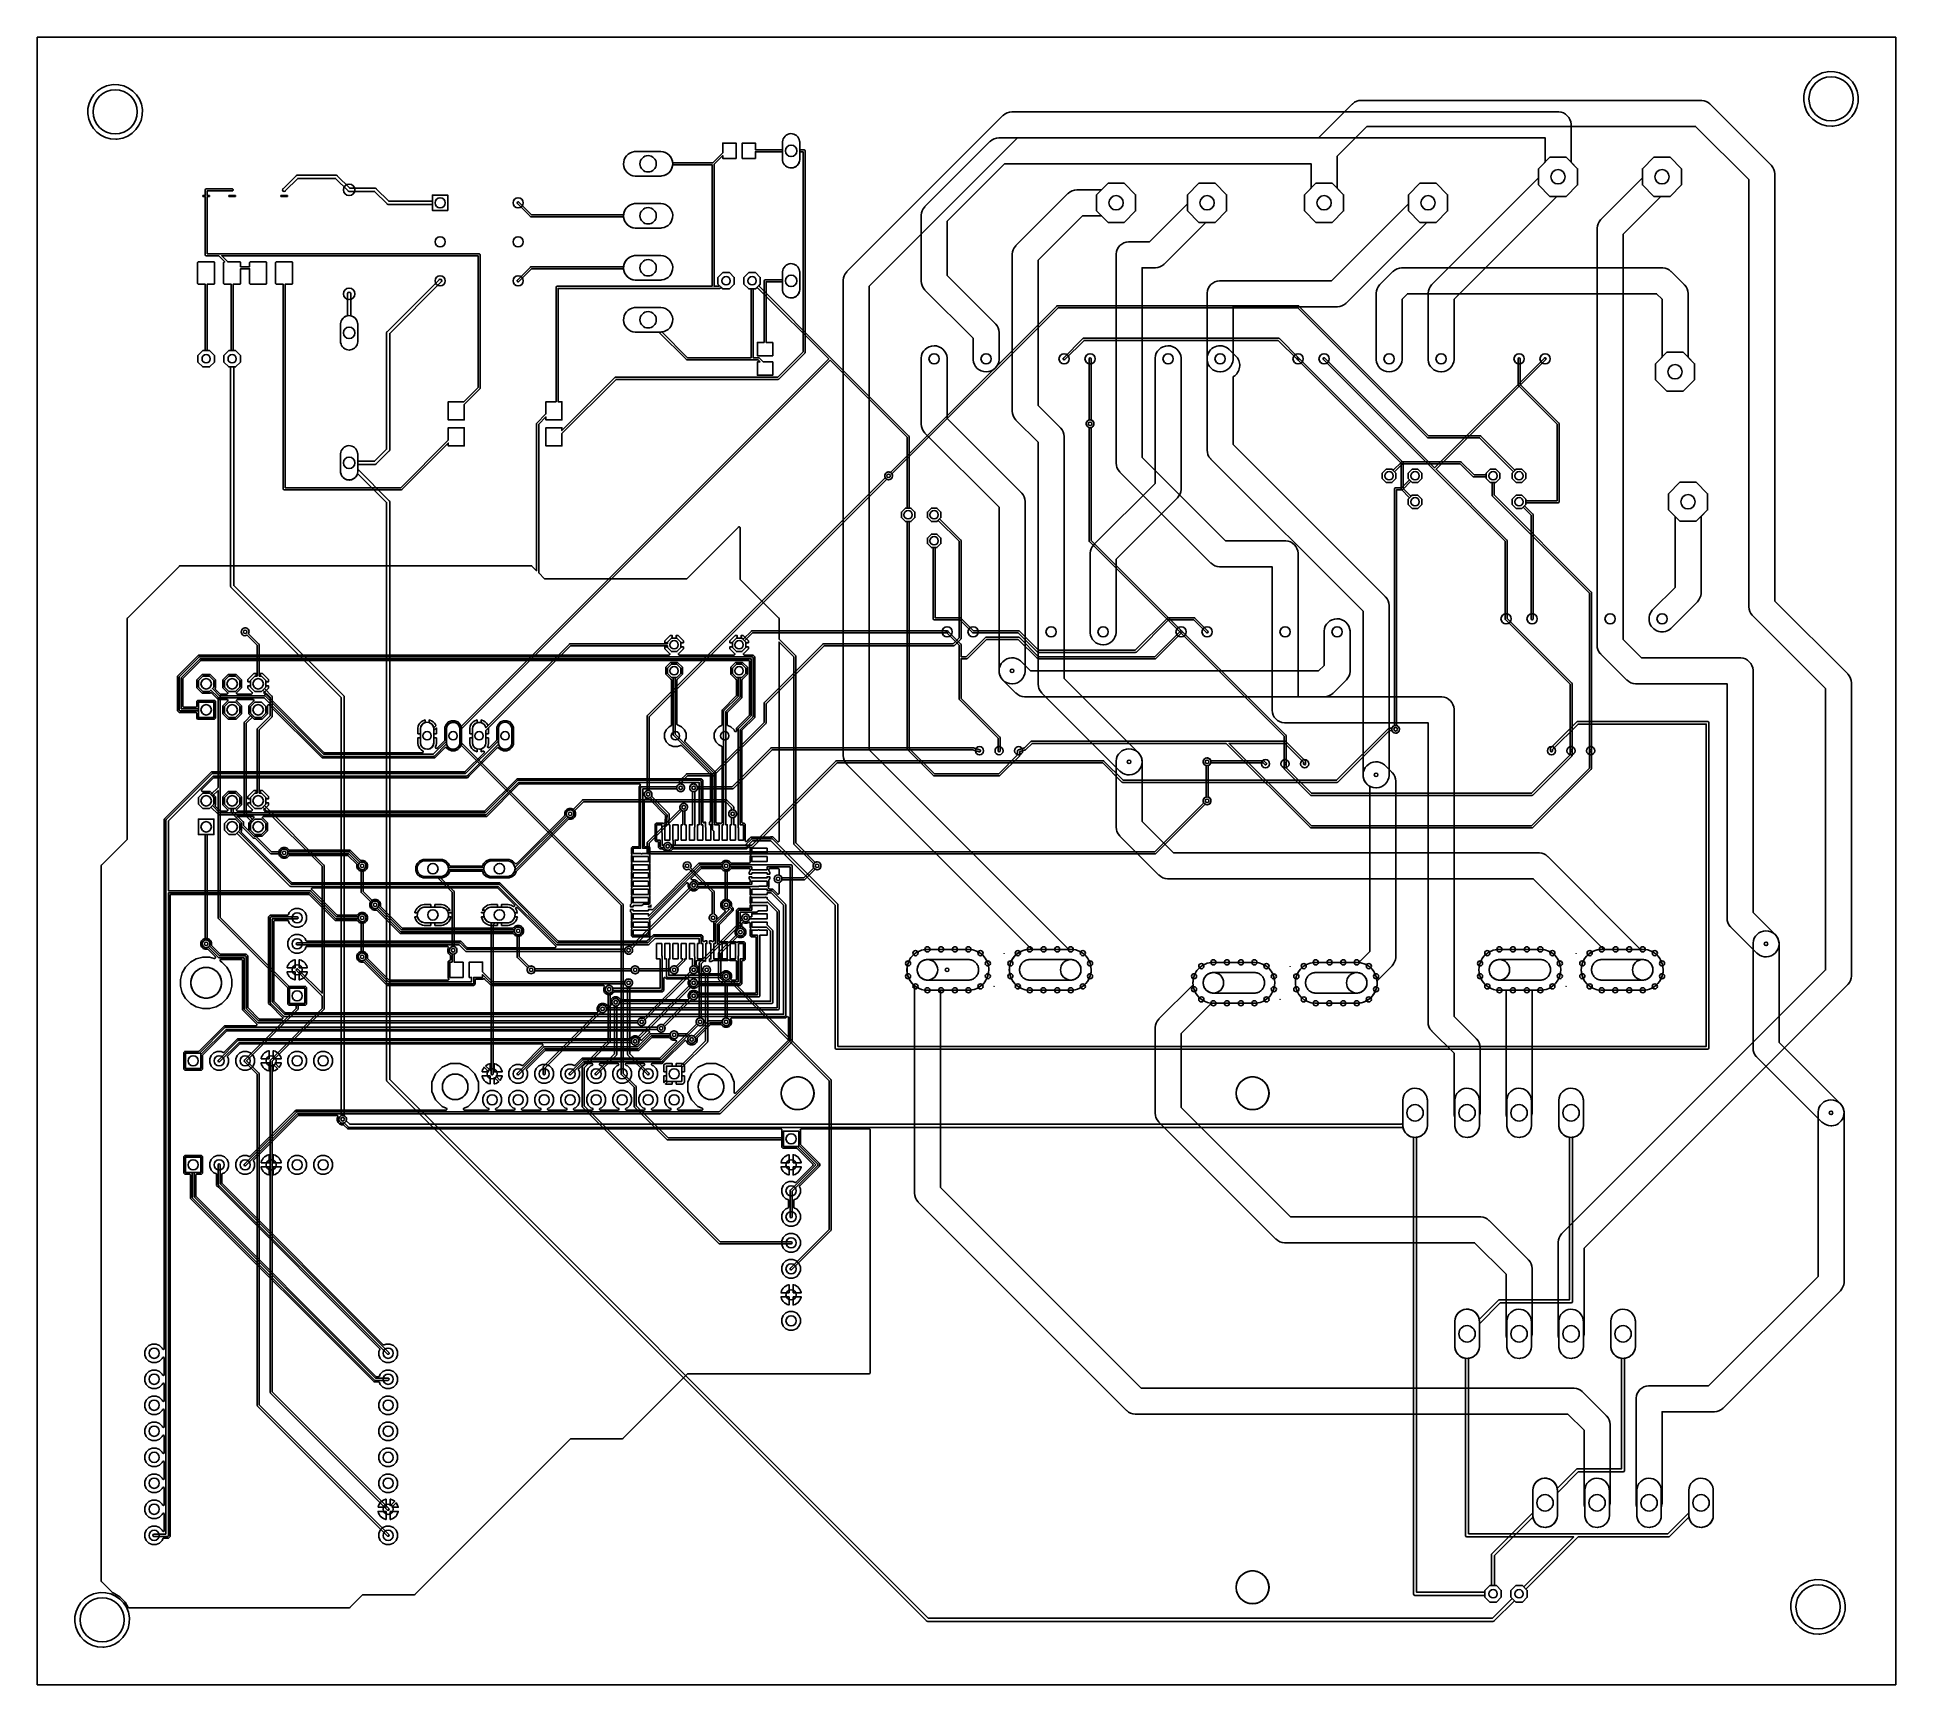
# Model space of a CAD drawing. Header units: millimetres. Extents: x -8 to 174, y -4 to 157.
import ezdxf

# ---------------------------------------------------------------- set-up
doc = ezdxf.new("R2010")
doc.units = ezdxf.units.MM

msp = doc.modelspace()

# ---------------------------------------------------------------- linework, layer by layer
at = {"layer": '16_copper'}
for points in [[(167.85, 148.47, 1), (167.43, 153.79), (167.29, 153.78, 0.948965), (167.71, 148.46)], [(0.21, 147.2, 1), (-0.21, 152.52), (-0.35, 152.51, 0.948965), (0.07, 147.19)], [(142.38, 28.09, 0.36892), (143.44, 29.23), (143.44, 30.06), (143.47, 30.15, 0.052665), (143.51, 30.41), (143.51, 30.48), (143.51, 38.84), (169.27, 64.6), (169.28, 64.62), (169.3, 64.63, 0.177209), (169.64, 65.43), (169.64, 65.47), (169.64, 65.49), (169.64, 65.49), (169.64, 65.5), (169.64, 94.04), (169.64, 94.06), (169.64, 94.08, 0.177209), (169.32, 94.89), (169.29, 94.91), (169.28, 94.93), (169.28, 94.93), (169.27, 94.94), (162.15, 102.06), (162.15, 143.76), (162.15, 143.78), (162.15, 143.8, 0.177209), (161.83, 144.61), (161.81, 144.64), (161.79, 144.65), (161.79, 144.65), (161.78, 144.66), (155.84, 150.61), (155.82, 150.62), (155.81, 150.63, 0.177209), (155.01, 150.98), (154.97, 150.98), (154.96, 150.98), (154.95, 150.98), (154.94, 150.98), (121.77, 150.98), (121.75, 150.98), (121.73, 150.98, 0.177209), (120.92, 150.65), (120.89, 150.63), (120.88, 150.62), (120.88, 150.61), (120.87, 150.61), (117.58, 147.32), (86.36, 147.32), (86.34, 147.32), (86.32, 147.32, 0.177209), (85.51, 147), (85.49, 146.97), (85.47, 146.96), (85.47, 146.95), (85.46, 146.95), (79.11, 140.6), (79.1, 140.58), (79.09, 140.57, 0.177209), (78.74, 139.77), (78.74, 139.73), (78.74, 139.72), (78.74, 139.71), (78.74, 139.7), (78.74, 133.35), (78.74, 133.33), (78.74, 133.31, 0.177209), (79.06, 132.5), (79.09, 132.48), (79.1, 132.46), (79.11, 132.46), (79.11, 132.45), (83.82, 127.74), (83.82, 125.73), (83.82, 125.64, 0.939415), (86.36, 125.66), (86.36, 125.73), (86.36, 128.27), (86.36, 128.29), (86.36, 128.31, 0.177209), (86.04, 129.12), (86.01, 129.14), (86, 129.16), (85.99, 129.16), (85.99, 129.17), (81.28, 133.88), (81.28, 139.17), (86.89, 144.78), (116.84, 144.78), (116.84, 142.39), (116.21, 141.76), (116.21, 140.18), (117.32, 139.06), (118.9, 139.06), (120.02, 140.18), (120.02, 141.76), (119.38, 142.39), (119.38, 145.52), (122.29, 148.44), (154.41, 148.44), (159.61, 143.24), (159.61, 101.53), (159.61, 101.51), (159.61, 101.49, 0.177209), (159.94, 100.68), (159.96, 100.66), (159.97, 100.64), (159.98, 100.64), (159.99, 100.63), (167.1, 93.51), (167.1, 66.03), (141.34, 40.27), (141.33, 40.25), (141.32, 40.24, 0.177209), (140.97, 39.44), (140.97, 39.4), (140.97, 39.39), (140.97, 39.38), (140.97, 39.37), (140.97, 30.48), (140.97, 30.39, 0.052665), (141.02, 30.13), (141.04, 30.07), (141.04, 29.23), (141.05, 29.14, 0.391392), (142.29, 28.08)], [(66.15, 144.38, 0.36397), (66.88, 145.18), (66.88, 146.92), (66.87, 147, 0.91633), (65.2, 146.92), (65.2, 145.18), (65.21, 145.1, 0.388878), (66.08, 144.37)], [(53.41, 143.59, 0.924391), (53.32, 145.98), (50.82, 145.98), (50.73, 145.97, 0.924391), (50.82, 143.58), (53.32, 143.58)], [(129.59, 124.46, 0.385926), (130.81, 125.66), (130.81, 125.73), (130.81, 131.55), (140.86, 141.6), (141.76, 141.6), (142.88, 142.72), (142.88, 144.3), (141.76, 145.42), (140.18, 145.42), (139.06, 144.3), (139.06, 143.4), (128.64, 132.98), (128.63, 132.96), (128.62, 132.95, 0.177209), (128.27, 132.15), (128.27, 132.11), (128.27, 132.1), (128.27, 132.09), (128.27, 132.08), (128.27, 125.73), (128.27, 125.64, 0.385926), (129.51, 124.46)], [(151.02, 141.6), (151.92, 141.6), (153.03, 142.72), (153.03, 144.3), (151.92, 145.42), (150.34, 145.42), (149.22, 144.3), (149.22, 143.4), (145.15, 139.33), (145.14, 139.31), (145.13, 139.3, 0.177209), (144.78, 138.5), (144.78, 138.46), (144.78, 138.45), (144.78, 138.44), (144.78, 138.43), (144.78, 97.79), (144.78, 97.77), (144.78, 97.75, 0.177209), (145.1, 96.94), (145.13, 96.92), (145.14, 96.9), (145.15, 96.9), (145.15, 96.89), (147.69, 94.35), (147.71, 94.34), (147.72, 94.33, 0.177209), (148.52, 93.98), (148.56, 93.98), (148.57, 93.98), (148.58, 93.98), (148.59, 93.98), (157.48, 93.98), (157.48, 71.12), (157.48, 71.1), (157.48, 71.08, 0.177209), (157.8, 70.27), (157.83, 70.25), (157.84, 70.23), (157.85, 70.23), (157.85, 70.22), (160.39, 67.68), (160.46, 67.62, 0.939414), (162.24, 69.43), (162.19, 69.48), (160.02, 71.65), (160.02, 95.25), (160.02, 95.28), (160.02, 95.3, 0.385926), (158.82, 96.52), (158.8, 96.52, 0.005348), (158.77, 96.52), (158.75, 96.52), (149.12, 96.52), (147.32, 98.32), (147.32, 137.9)], [(92.71, 118.13), (92.71, 118.15, 0.177209), (92.39, 118.96), (92.36, 118.98), (92.35, 119), (92.34, 119), (92.34, 119.01), (90.17, 121.18), (90.17, 135.36), (94.51, 139.7), (96.37, 139.7), (97, 139.06), (98.58, 139.06), (99.7, 140.18), (99.7, 141.76), (98.58, 142.88), (97, 142.88), (96.37, 142.24), (93.98, 142.24), (93.96, 142.24), (93.94, 142.24, 0.177209), (93.13, 141.92), (93.11, 141.89), (93.09, 141.88), (93.09, 141.87), (93.08, 141.87), (88, 136.79), (87.99, 136.77), (87.98, 136.76, 0.177209), (87.63, 135.96), (87.63, 135.92), (87.63, 135.91), (87.63, 135.9), (87.63, 135.89), (87.63, 120.65), (87.63, 120.63), (87.63, 120.61, 0.177209), (87.95, 119.8), (87.98, 119.78), (87.99, 119.76), (88, 119.76), (88, 119.75), (90.17, 117.58), (90.17, 93.98), (90.17, 93.96), (90.17, 93.94, 0.177209), (90.49, 93.13), (90.52, 93.11), (90.53, 93.09), (90.54, 93.09), (90.54, 93.08), (98.16, 85.46), (98.23, 85.4, 0.939414), (100.01, 87.21), (99.96, 87.26), (92.71, 94.51), (92.71, 118.11)], [(115.57, 106.71), (115.57, 106.73, 0.385926), (114.37, 107.95), (114.35, 107.95, 0.005348), (114.32, 107.95), (114.3, 107.95), (108.48, 107.95), (100.33, 116.1), (100.33, 134.62), (101.6, 134.62), (101.62, 134.62), (101.64, 134.62, 0.177209), (102.45, 134.94), (102.47, 134.97), (102.49, 134.98), (102.49, 134.99), (102.5, 134.99), (106.57, 139.06), (107.47, 139.06), (108.59, 140.18), (108.59, 141.76), (107.47, 142.88), (105.89, 142.88), (104.78, 141.76), (104.78, 140.86), (101.07, 137.16), (99.06, 137.16), (99.03, 137.16), (99.01, 137.16, 0.385926), (97.79, 135.96), (97.79, 135.94, 0.005348), (97.79, 135.91), (97.79, 135.89), (97.79, 115.57), (97.79, 115.55), (97.79, 115.53, 0.177209), (98.11, 114.72), (98.14, 114.7), (98.15, 114.68), (98.16, 114.68), (98.16, 114.67), (107.05, 105.78), (107.07, 105.77), (107.08, 105.76, 0.177209), (107.88, 105.41), (107.92, 105.41), (107.93, 105.41), (107.94, 105.41), (107.95, 105.41), (113.03, 105.41), (113.03, 91.44), (113.03, 91.41), (113.03, 91.39, 0.385926), (114.23, 90.17), (114.25, 90.17, 0.005348), (114.28, 90.17), (114.3, 90.17), (128.27, 90.17), (128.27, 60.96), (128.27, 60.94), (128.27, 60.92, 0.177209), (128.59, 60.11), (128.62, 60.09), (128.63, 60.07), (128.64, 60.07), (128.64, 60.06), (130.81, 57.89), (130.81, 52.07), (130.81, 51.98, 0.052665), (130.86, 51.72), (130.88, 51.66), (130.88, 50.82), (130.89, 50.73, 0.924391), (133.28, 50.82), (133.28, 51.65), (133.31, 51.74, 0.052665), (133.35, 52), (133.35, 52.07), (133.35, 58.42), (133.35, 58.44), (133.35, 58.46, 0.177209), (133.03, 59.27), (133, 59.29), (132.99, 59.31), (132.98, 59.31), (132.98, 59.32), (130.81, 61.49), (130.81, 91.44), (130.81, 91.47), (130.81, 91.49, 0.385926), (129.61, 92.71), (129.59, 92.71, 0.005348), (129.56, 92.71), (129.54, 92.71), (115.57, 92.71), (115.57, 106.68)], [(108, 124.46, 0.385926), (109.22, 125.66), (109.22, 125.73), (109.22, 130.81), (119.38, 130.81), (119.4, 130.81), (119.42, 130.81, 0.177209), (120.23, 131.13), (120.25, 131.16), (120.27, 131.17), (120.27, 131.18), (120.28, 131.18), (128.16, 139.06), (129.06, 139.06), (130.18, 140.18), (130.18, 141.76), (129.06, 142.88), (127.48, 142.88), (126.37, 141.76), (126.37, 140.86), (118.85, 133.35), (107.95, 133.35), (107.92, 133.35), (107.9, 133.35, 0.385926), (106.68, 132.15), (106.68, 132.13, 0.005348), (106.68, 132.1), (106.68, 132.08), (106.68, 125.73), (106.68, 125.64, 0.385926), (107.92, 124.46)], [(53.41, 138.51, 0.924391), (53.32, 140.9), (50.82, 140.9), (50.73, 140.89, 0.924391), (50.82, 138.5), (53.32, 138.5)], [(53.41, 133.43, 0.924391), (53.32, 135.82), (50.82, 135.82), (50.73, 135.81, 0.924391), (50.82, 133.42), (53.32, 133.42)], [(66.15, 131.68, 0.36397), (66.88, 132.48), (66.88, 134.22), (66.87, 134.3, 0.91633), (65.2, 134.22), (65.2, 132.48), (65.21, 132.4, 0.388878), (66.08, 131.67)], [(66.79, 50.28), (65.29, 50.28), (65.29, 49.63), (54.02, 49.63), (50.9, 52.75), (50.9, 54.61), (50.9, 54.62, 0.140725), (50.88, 54.67), (50.88, 54.68), (50.87, 54.68), (50.87, 54.68), (50.87, 54.68), (49.63, 55.92), (49.63, 72.39), (49.63, 72.4, 0.140725), (49.61, 72.45), (49.61, 72.46), (49.6, 72.46), (49.6, 72.46), (49.6, 72.46), (33.68, 88.38), (33.68, 89.42), (69.85, 125.59), (77.37, 118.07), (77.37, 111.15), (77.2, 111.15), (76.81, 110.76), (76.81, 110.22), (77.2, 109.83), (77.74, 109.83), (78.13, 110.22), (78.13, 110.76), (77.74, 111.15), (77.57, 111.15), (77.57, 118.11), (77.57, 118.12, 0.140725), (77.55, 118.17), (77.55, 118.18), (77.54, 118.18), (77.54, 118.18), (77.54, 118.18), (69.92, 125.8), (62.87, 132.86), (63.03, 133.02), (63.03, 133.68), (62.56, 134.15), (61.9, 134.15), (61.43, 133.68), (61.43, 133.02), (61.9, 132.55), (62.56, 132.55), (62.72, 132.71), (69.71, 125.73), (33.67, 89.69), (33.66, 89.72, 0.862607), (32.36, 89.59), (32.36, 88.21), (32.37, 88.14, 0.820679), (33.66, 88.08), (33.67, 88.11), (49.43, 72.35), (49.43, 55.88), (49.43, 55.87, 0.140725), (49.45, 55.82), (49.45, 55.81), (49.46, 55.81), (49.46, 55.81), (49.46, 55.81), (50.7, 54.57), (50.7, 52.71), (50.7, 52.7, 0.140725), (50.72, 52.65), (50.72, 52.64), (50.73, 52.64), (50.73, 52.64), (50.73, 52.63), (53.9, 49.46), (53.91, 49.45, 0.14076), (53.96, 49.43), (53.97, 49.43), (53.97, 49.43), (53.97, 49.43), (53.98, 49.43), (65.29, 49.43), (65.29, 48.78), (66.79, 48.78)], [(22.97, 126.6, 0.36397), (23.7, 127.4), (23.7, 129.14), (23.69, 129.22, 0.91633), (22.02, 129.14), (22.02, 127.4), (22.03, 127.32, 0.388878), (22.9, 126.59)], [(53.41, 128.35, 0.924391), (53.32, 130.74), (50.82, 130.74), (50.73, 130.73, 0.924391), (50.82, 128.34), (53.32, 128.34)], [(22.3, 51.06, 0.716592), (22.39, 51.77), (22.38, 51.78), (22.38, 92.71), (22.38, 92.72), (22.38, 92.72, 0.153128), (22.34, 92.81), (22.33, 92.82), (11.58, 103.57), (11.58, 124.93), (11.76, 124.93), (12.23, 125.4), (12.23, 126.06), (11.76, 126.53), (11.1, 126.53), (10.63, 126.06), (10.63, 125.4), (11.1, 124.93), (11.28, 124.93), (11.28, 103.51), (11.28, 103.5), (11.28, 103.49, 0.153128), (11.31, 103.41), (11.32, 103.4), (22.07, 92.65), (22.07, 51.78), (22.06, 51.77, 0.820679), (22.25, 51.06)], [(87.68, 93.98, 0.385926), (88.9, 95.18), (88.9, 95.25), (88.9, 111.76), (88.9, 111.78), (88.9, 111.8, 0.177209), (88.58, 112.61), (88.55, 112.63), (88.54, 112.65), (88.53, 112.65), (88.53, 112.66), (81.28, 119.91), (81.28, 125.73), (81.28, 125.82, 0.939415), (78.74, 125.8), (78.74, 125.73), (78.74, 119.38), (78.74, 119.36), (78.74, 119.34, 0.177209), (79.06, 118.53), (79.09, 118.51), (79.1, 118.49), (79.11, 118.49), (79.11, 118.48), (86.36, 111.23), (86.36, 95.25), (86.36, 95.16, 0.385926), (87.6, 93.98)], [(127.66, 111.49), (127.66, 112.03), (127.27, 112.42), (126.73, 112.42), (126.6, 112.3), (125.83, 113.07), (125.83, 115.57), (125.83, 115.58, 0.140725), (125.81, 115.63), (125.81, 115.64), (125.8, 115.64), (125.8, 115.64), (125.8, 115.64), (115.64, 125.8), (115.62, 125.82, 0.812818), (115.49, 125.67), (115.5, 125.66), (125.63, 115.53), (125.63, 113.03), (125.63, 113.02, 0.140725), (125.65, 112.97), (125.65, 112.96), (125.66, 112.96), (125.66, 112.96), (125.66, 112.96), (126.46, 112.16), (126.34, 112.03), (126.34, 111.49), (126.73, 111.1), (127.27, 111.1)], [(135.79, 100.33, 0.156769), (135.81, 100.27), (135.81, 100.26), (135.82, 100.26), (135.82, 100.26), (135.82, 100.26), (142.14, 93.94), (142.14, 87.44), (142.14, 87.42, 0.812812), (142.34, 87.42), (142.34, 87.44), (142.34, 93.98), (142.34, 93.99, 0.140725), (142.32, 94.04), (142.32, 94.05), (142.31, 94.05), (142.31, 94.05), (142.31, 94.05), (135.99, 100.37), (135.99, 107.95), (135.99, 107.96, 0.140725), (135.97, 108.01), (135.97, 108.02), (135.96, 108.02), (135.96, 108.02), (135.96, 108.02), (129.05, 114.94), (139.77, 125.66), (139.79, 125.68, 0.812818), (139.64, 125.81), (139.63, 125.8), (128.91, 115.08), (118.18, 125.8), (118.16, 125.82, 0.812818), (118.03, 125.67), (118.04, 125.66), (135.79, 107.91)], [(95.35, 119.02), (95.37, 119.02, 1), (95.13, 119.74), (95.08, 119.72, 0.668181), (95.13, 119.02), (95.15, 119.02), (95.15, 107.95), (95.15, 107.94, 0.140725), (95.17, 107.89), (95.17, 107.88), (95.18, 107.88), (95.18, 107.88), (95.18, 107.88), (114.2, 88.86), (114.2, 86.17), (114.2, 86.15, 0.812812), (114.4, 86.15), (114.4, 86.17), (114.4, 88.9), (114.4, 88.91, 0.140725), (114.38, 88.96), (114.38, 88.97), (114.37, 88.97), (114.37, 88.97), (114.37, 88.97), (95.35, 107.99)], [(134.63, 2.39), (134.63, 2.39, 0.153128), (134.72, 2.42), (134.73, 2.43), (136.7, 4.41), (136.83, 4.28), (137.49, 4.28), (137.96, 4.75), (137.96, 5.41), (137.49, 5.88), (136.83, 5.88), (136.36, 5.41), (136.36, 4.75), (136.49, 4.62), (134.56, 2.69), (79.44, 2.69), (26.82, 55.31), (26.82, 111.76), (26.82, 111.77), (26.82, 111.77, 0.153128), (26.79, 111.86), (26.78, 111.87), (23.7, 114.95), (23.7, 116.44), (23.69, 116.52, 0.91633), (22.02, 116.44), (22.02, 114.7), (22.03, 114.62, 0.802585), (23.66, 114.48), (23.68, 114.54), (26.52, 111.7), (26.52, 55.25), (26.52, 55.24), (26.52, 55.23, 0.153128), (26.55, 55.15), (26.56, 55.14), (79.27, 2.43), (79.27, 2.43), (79.28, 2.42, 0.153125), (79.36, 2.39), (79.38, 2.39), (134.62, 2.39)], [(52.14, 82.81, 0.767329), (52.19, 83.54), (52.17, 83.55), (52.17, 90.76), (75.38, 113.97), (75.4, 113.96, 1), (75.73, 114.64), (75.69, 114.66, 0.668177), (75.23, 114.13), (75.24, 114.11), (52, 90.88), (51.99, 90.87, 0.14076), (51.97, 90.82), (51.97, 90.81), (51.97, 90.81), (51.97, 90.81), (51.97, 90.81), (51.97, 83.55), (51.95, 83.54, 0.876976), (52.09, 82.81)], [(144.17, 87.34, 0.320584), (144.25, 87.43), (144.25, 87.44), (144.25, 87.63), (144.25, 102.87), (144.25, 102.88, 0.140725), (144.23, 102.93), (144.22, 102.94), (144.22, 102.94), (144.22, 102.94), (144.22, 102.94), (134.72, 112.44), (134.72, 113.64), (134.89, 113.64), (135.28, 114.03), (135.28, 114.57), (134.89, 114.96), (134.35, 114.96), (133.96, 114.57), (133.96, 114.03), (134.35, 113.64), (134.52, 113.64), (134.52, 112.4), (134.52, 112.39, 0.140725), (134.54, 112.34), (134.54, 112.33), (134.55, 112.33), (134.55, 112.33), (134.55, 112.32), (144.04, 102.83), (144.04, 87.63), (144.04, 87.63), (144.04, 87.63), (144.05, 87.44), (144.05, 87.41, 0.320576), (144.14, 87.34)], [(151.26, 99.07, 0.159174), (151.98, 99.38), (152.03, 99.43), (154.57, 101.97), (154.58, 101.99), (154.59, 102, 0.177209), (154.94, 102.8), (154.94, 102.84), (154.94, 102.85), (154.94, 102.86), (154.94, 102.87), (154.94, 110.34), (155.58, 110.97), (155.58, 112.55), (154.46, 113.67), (152.88, 113.67), (151.77, 112.55), (151.77, 110.97), (152.4, 110.34), (152.4, 103.4), (150.23, 101.23), (150.17, 101.16, 0.653428), (151.17, 99.06)], [(55.32, 83.45, 0.767329), (55.37, 84.18), (55.35, 84.18), (55.35, 84.41), (55.92, 84.99), (58.42, 84.99), (58.43, 84.99, 0.140725), (58.48, 85.01), (58.49, 85.01), (58.49, 85.02), (58.49, 85.02), (58.49, 85.02), (63.57, 90.1), (63.58, 90.1, 0.14076), (63.6, 90.15), (63.6, 90.16), (63.6, 90.17), (63.6, 90.17), (63.6, 90.17), (63.6, 92.03), (69.26, 97.69), (81.92, 97.69), (81.92, 97.69, 0.140725), (81.97, 97.71), (81.98, 97.71), (81.98, 97.72), (81.98, 97.72), (81.99, 97.72), (82.62, 98.35), (82.63, 98.36, 0.14076), (82.65, 98.41), (82.65, 98.42), (82.65, 98.42), (82.65, 98.42), (82.65, 98.43), (82.65, 107.95), (82.65, 107.96, 0.140725), (82.63, 108.01), (82.63, 108.02), (82.62, 108.02), (82.62, 108.02), (82.62, 108.02), (80.55, 110.09), (80.67, 110.22), (80.67, 110.76), (80.28, 111.15), (79.74, 111.15), (79.35, 110.76), (79.35, 110.22), (79.74, 109.83), (80.28, 109.83), (80.41, 109.95), (82.45, 107.91), (82.45, 98.47), (81.87, 97.89), (69.22, 97.89), (69.21, 97.89, 0.140725), (69.16, 97.87), (69.15, 97.87), (69.15, 97.86), (69.15, 97.86), (69.14, 97.86), (63.43, 92.15), (63.42, 92.14, 0.14076), (63.4, 92.09), (63.4, 92.08), (63.4, 92.08), (63.4, 92.08), (63.4, 92.08), (63.4, 90.21), (58.38, 85.19), (55.88, 85.19), (55.87, 85.19, 0.140725), (55.82, 85.17), (55.81, 85.17), (55.81, 85.16), (55.81, 85.16), (55.81, 85.16), (55.17, 84.53), (55.17, 84.52, 0.14076), (55.14, 84.47), (55.14, 84.46), (55.14, 84.46), (55.14, 84.46), (55.14, 84.45), (55.14, 84.18), (55.12, 84.18, 0.876976), (55.27, 83.44)], [(20.39, 62.16, 0.156764), (20.42, 62.21), (20.42, 62.22), (20.42, 62.23), (20.42, 62.23), (20.42, 62.23), (20.42, 76.2), (20.42, 76.21, 0.140725), (20.4, 76.26), (20.4, 76.27), (20.39, 76.27), (20.39, 76.27), (20.39, 76.27), (14.58, 82.08), (14.73, 82.23), (14.73, 82.87), (14.29, 83.31), (14.07, 83.31), (14.07, 89.49), (15.31, 90.73), (15.32, 90.74, 0.14076), (15.34, 90.79), (15.34, 90.8), (15.34, 90.8), (15.34, 90.8), (15.34, 90.81), (15.34, 92.71), (15.34, 92.72, 0.140725), (15.32, 92.77), (15.32, 92.78), (15.31, 92.78), (15.31, 92.78), (15.31, 92.78), (14.58, 93.51), (14.73, 93.66), (14.73, 94.3), (14.29, 94.74), (14.07, 94.74), (14.07, 97.79), (14.07, 97.8, 0.140725), (14.05, 97.85), (14.05, 97.86), (14.04, 97.86), (14.04, 97.86), (14.04, 97.86), (13.03, 98.87), (13.04, 98.89, 1), (12.36, 99.23), (12.34, 99.18, 0.668177), (12.87, 98.72), (12.89, 98.73), (13.87, 97.75), (13.87, 94.74), (13.65, 94.74), (13.21, 94.3), (13.21, 93.66), (13.65, 93.22), (14.29, 93.22), (14.44, 93.37), (15.14, 92.67), (15.14, 90.85), (13.9, 89.61), (13.89, 89.6, 0.14076), (13.87, 89.55), (13.87, 89.54), (13.87, 89.54), (13.87, 89.54), (13.87, 89.54), (13.87, 83.31), (13.65, 83.31), (13.21, 82.87), (13.21, 82.23), (13.65, 81.79), (14.29, 81.79), (14.44, 81.94), (20.22, 76.16), (20.22, 63.75), (17.85, 66.11), (17.83, 66.13, 0.812818), (17.7, 65.98), (17.71, 65.97), (20.22, 63.46), (20.22, 62.27), (15.17, 57.22), (15.16, 57.22, 0.14076), (15.14, 57.17), (15.14, 57.16), (15.14, 57.15), (15.14, 57.15), (15.14, 57.15), (15.14, 24.77), (15.14, 24.76, 0.140725), (15.16, 24.71), (15.16, 24.7), (15.17, 24.7), (15.17, 24.7), (15.17, 24.69), (26.6, 13.26), (26.62, 13.25, 0.812818), (26.75, 13.39), (26.74, 13.41), (15.34, 24.81), (15.34, 57.11)], [(35.66, 87.59, 0.357805), (36.22, 88.21), (36.22, 89.42), (44.49, 97.69), (53.95, 97.69), (53.95, 97.52), (54.34, 97.13), (54.88, 97.13), (55.27, 97.52), (55.27, 98.06), (54.88, 98.45), (54.34, 98.45), (53.95, 98.06), (53.95, 97.89), (44.45, 97.89), (44.44, 97.89, 0.140725), (44.39, 97.87), (44.38, 97.87), (44.38, 97.86), (44.38, 97.86), (44.38, 97.86), (36.21, 89.69), (36.2, 89.72, 0.862607), (34.9, 89.59), (34.9, 88.21), (34.91, 88.14, 0.385742), (35.59, 87.58)], [(61.62, 97.52), (61.62, 98.06), (61.5, 98.19), (62.27, 98.96), (81.28, 98.96), (81.3, 98.96, 0.812812), (81.3, 99.16), (81.28, 99.16), (62.23, 99.16), (62.22, 99.16, 0.140725), (62.17, 99.14), (62.16, 99.14), (62.16, 99.13), (62.16, 99.13), (62.16, 99.13), (61.36, 98.33), (61.23, 98.45), (60.69, 98.45), (60.3, 98.06), (60.3, 97.52), (60.69, 97.13), (61.23, 97.13)], [(10.26, 92.72, 0.140725), (10.24, 92.77), (10.24, 92.78), (10.23, 92.78), (10.23, 92.78), (10.23, 92.78), (9.5, 93.51), (9.65, 93.66), (9.65, 94.3), (9.21, 94.74), (8.57, 94.74), (8.13, 94.3), (8.13, 93.66), (8.57, 93.22), (9.21, 93.22), (9.36, 93.37), (10.06, 92.67), (10.06, 83.86), (9.36, 83.16), (9.21, 83.31), (8.57, 83.31), (8.13, 82.87), (8.13, 82.23), (8.57, 81.79), (9.21, 81.79), (9.65, 82.23), (9.65, 82.87), (9.5, 83.02), (10.06, 83.57), (10.06, 71.12), (10.06, 71.11, 0.140725), (10.08, 71.06), (10.08, 71.05), (10.09, 71.05), (10.09, 71.05), (10.09, 71.05), (17.03, 64.11), (17.03, 62.75), (17.68, 62.75), (17.68, 62.27), (12.63, 57.22), (12.62, 57.22), (12.62, 57.21, 0.320585), (12.62, 57.09), (12.62, 57.09, 0.013468), (12.62, 57.08), (12.63, 57.08), (13.87, 55.84), (13.87, 23.5), (13.87, 23.49, 0.140725), (13.89, 23.44), (13.89, 23.43), (13.9, 23.43), (13.9, 23.43), (13.9, 23.42), (26.6, 10.72), (26.62, 10.71, 0.812818), (26.75, 10.85), (26.74, 10.87), (14.07, 23.54), (14.07, 55.88), (14.07, 55.89, 0.140725), (14.05, 55.94), (14.05, 55.95), (14.04, 55.95), (14.04, 55.95), (14.04, 55.95), (12.84, 57.15), (17.85, 62.16), (17.86, 62.16, 0.14076), (17.88, 62.21), (17.88, 62.22), (17.88, 62.23), (17.88, 62.23), (17.88, 62.23), (17.88, 62.75), (18.53, 62.75), (18.53, 64.25), (17.17, 64.25), (10.26, 71.16), (10.26, 92.71)], [(14.73, 79.69), (14.73, 80.33), (14.29, 80.77), (13.65, 80.77), (13.5, 80.62), (12.8, 81.32), (12.8, 90.13), (13.5, 90.83), (13.65, 90.68), (14.29, 90.68), (14.73, 91.12), (14.73, 91.76), (14.29, 92.2), (13.65, 92.2), (13.21, 91.76), (13.21, 91.12), (13.36, 90.97), (12.63, 90.24), (12.62, 90.24, 0.14076), (12.6, 90.19), (12.6, 90.18), (12.6, 90.17), (12.6, 90.17), (12.6, 90.17), (12.6, 81.28), (12.6, 81.27, 0.140725), (12.62, 81.22), (12.62, 81.21), (12.63, 81.21), (12.63, 81.21), (12.63, 81.21), (13.36, 80.48), (13.21, 80.33), (13.21, 79.69), (13.65, 79.25), (14.29, 79.25)], [(30.58, 87.59, 0.357805), (31.14, 88.21), (31.14, 89.59), (31.13, 89.66, 0.906346), (29.82, 89.59), (29.82, 88.21), (29.83, 88.14, 0.385742), (30.51, 87.58)], [(38.2, 87.59, 0.357805), (38.76, 88.21), (38.76, 89.59), (38.75, 89.66, 0.906346), (37.44, 89.59), (37.44, 88.21), (37.45, 88.14, 0.385742), (38.13, 87.58)], [(54.05, 77.73, 0.26795), (54.33, 77.98), (54.34, 78), (62.23, 78), (62.24, 78, 0.140725), (62.29, 78.02), (62.3, 78.03), (62.3, 78.03), (62.3, 78.03), (62.3, 78.03), (70.53, 86.26), (96.48, 86.26), (98.35, 84.38), (98.36, 84.38, 0.14076), (98.41, 84.35), (98.42, 84.35), (98.42, 84.35), (98.42, 84.35), (98.43, 84.35), (119.38, 84.35), (119.39, 84.35, 0.140725), (119.44, 84.37), (119.45, 84.38), (119.45, 84.38), (119.45, 84.38), (119.45, 84.38), (124.5, 89.43), (124.73, 89.43), (124.74, 89.41, 1), (125.45, 89.66), (125.43, 89.7, 0.668181), (124.74, 89.66), (124.73, 89.64), (124.46, 89.64), (124.45, 89.64, 0.140725), (124.4, 89.62), (124.39, 89.61), (124.39, 89.61), (124.39, 89.61), (124.39, 89.61), (119.34, 84.56), (98.47, 84.56), (96.59, 86.43), (96.59, 86.44, 0.14076), (96.54, 86.46), (96.53, 86.46), (96.52, 86.46), (96.52, 86.46), (96.52, 86.46), (70.48, 86.46), (70.48, 86.46, 0.140725), (70.43, 86.44), (70.42, 86.44), (70.42, 86.43), (70.42, 86.43), (70.41, 86.43), (62.19, 78.21), (54.34, 78.21), (54.33, 78.23, 1), (53.62, 77.98), (53.64, 77.94, 0.303347), (54, 77.73)], [(56.59, 83.45, 0.26795), (56.87, 83.7), (56.88, 83.72), (60.33, 83.72), (60.33, 83.72, 0.140725), (60.38, 83.74), (60.39, 83.74), (60.39, 83.75), (60.39, 83.75), (60.4, 83.75), (64.18, 87.53), (83.81, 87.53), (84.42, 87.34), (84.45, 87.34, 0.812816), (84.49, 87.53), (84.48, 87.54), (83.85, 87.73), (83.84, 87.73), (83.84, 87.73), (83.83, 87.73), (83.82, 87.73), (83.82, 87.73), (83.82, 87.73), (64.14, 87.73), (64.13, 87.73, 0.140725), (64.08, 87.71), (64.07, 87.71), (64.07, 87.7), (64.07, 87.7), (64.06, 87.7), (60.28, 83.92), (56.88, 83.92), (56.87, 83.94, 1), (56.16, 83.7), (56.18, 83.65, 0.303347), (56.54, 83.44)], [(106.75, 85.99, 0.26795), (107.04, 86.24), (107.04, 86.26), (112.16, 86.26), (112.32, 86.1), (112.34, 86.08, 0.812818), (112.47, 86.23), (112.46, 86.24), (112.27, 86.43), (112.27, 86.44, 0.14076), (112.22, 86.46), (112.21, 86.46), (112.2, 86.46), (112.2, 86.46), (112.2, 86.46), (107.04, 86.46), (107.04, 86.48, 1), (106.32, 86.24), (106.34, 86.19, 0.303347), (106.7, 85.98)], [(121.48, 62.78, 0.414214), (123.29, 64.95), (123.29, 64.96), (124.74, 66.41), (124.75, 66.43), (124.76, 66.44, 0.177209), (125.11, 67.24), (125.11, 67.28), (125.11, 67.29), (125.11, 67.3), (125.11, 67.31), (125.11, 84.44), (125.11, 84.46), (125.11, 84.48, 0.177209), (124.79, 85.29), (124.76, 85.31), (124.75, 85.33), (124.74, 85.33), (124.74, 85.34), (124.09, 85.99), (124.02, 86.05, 0.939414), (122.24, 84.24), (122.29, 84.19), (122.57, 83.91), (122.57, 67.84), (121.49, 66.76), (121.48, 66.76), (121.36, 66.77), (117.24, 66.77), (117.12, 66.76, 0.941339), (117.24, 62.77), (121.36, 62.77)], [(16.58, 77.1, 1), (16.44, 77.84), (16.39, 77.83, 0.233169), (16.15, 77.59), (16.15, 77.57), (15.28, 77.57), (13.79, 79.07), (13.78, 79.07, 0.14076), (13.73, 79.09), (13.72, 79.1), (13.72, 79.1), (13.72, 79.1), (13.72, 79.1), (13.59, 79.1), (12.55, 80.14), (12.55, 80.43), (12.55, 80.44, 0.140725), (12.53, 80.49), (12.52, 80.5), (12.52, 80.5), (12.52, 80.5), (12.52, 80.5), (11.53, 81.49), (11.53, 81.79), (11.75, 81.79), (12.19, 82.23), (12.19, 82.87), (11.75, 83.31), (11.11, 83.31), (10.67, 82.87), (10.67, 82.23), (11.11, 81.79), (11.33, 81.79), (11.33, 81.45), (11.33, 81.44, 0.140725), (11.35, 81.39), (11.35, 81.38), (11.36, 81.38), (11.36, 81.38), (11.36, 81.38), (12.34, 80.39), (12.34, 80.1), (12.35, 80.09, 0.140725), (12.36, 80.04), (12.37, 80.03), (12.37, 80.03), (12.37, 80.03), (12.37, 80.03), (13.48, 78.92), (13.48, 78.92, 0.14076), (13.53, 78.89), (13.54, 78.89), (13.55, 78.89), (13.55, 78.89), (13.55, 78.89), (13.67, 78.89), (15.17, 77.4), (15.17, 77.39, 0.14076), (15.22, 77.37), (15.23, 77.37), (15.24, 77.37), (15.24, 77.37), (15.24, 77.37), (16.15, 77.37), (16.15, 77.35, 0.339454), (16.53, 77.09)], [(44.52, 80.91, 0.493145), (44.79, 81.45), (44.78, 81.47), (45.76, 82.45), (59.65, 82.45), (60.22, 81.87), (60.22, 81.64), (60.2, 81.64, 1), (60.45, 80.92), (60.49, 80.94, 0.668181), (60.45, 81.64), (60.43, 81.64), (60.43, 81.92), (60.43, 81.92, 0.140725), (60.41, 81.97), (60.4, 81.98), (60.4, 81.98), (60.4, 81.98), (60.4, 81.99), (59.76, 82.62), (59.76, 82.63, 0.14076), (59.71, 82.65), (59.7, 82.65), (59.69, 82.65), (59.69, 82.65), (59.69, 82.65), (45.72, 82.65), (45.71, 82.65, 0.140725), (45.66, 82.63), (45.65, 82.63), (45.65, 82.62), (45.65, 82.62), (45.65, 82.62), (44.64, 81.61), (44.62, 81.62, 1), (44.28, 80.94), (44.33, 80.92, 0.09849), (44.47, 80.9)], [(101.61, 77.37, 0.140725), (101.66, 77.39), (101.67, 77.4), (101.67, 77.4), (101.67, 77.4), (101.67, 77.4), (106.49, 82.22), (106.51, 82.21, 1), (106.85, 82.89), (106.8, 82.91, 0.668177), (106.34, 82.38), (106.35, 82.36), (101.56, 77.57), (52.17, 77.57), (52.17, 78.4), (55.36, 81.59), (55.38, 81.58, 1), (55.72, 82.26), (55.67, 82.28, 0.668177), (55.21, 81.75), (55.22, 81.73), (52, 78.51), (52, 78.51, 0.14076), (51.97, 78.46), (51.97, 78.45), (51.97, 78.44), (51.97, 78.44), (51.97, 78.44), (51.97, 77.47), (51.97, 77.46), (51.97, 77.46, 0.320575), (52.06, 77.37), (52.06, 77.37, 0.013452), (52.07, 77.37), (52.07, 77.37), (101.6, 77.37)], [(8.96, 68.21, 0.767329), (9.01, 68.94), (8.99, 68.94), (8.99, 79.25), (9.65, 79.25), (9.65, 80.77), (8.13, 80.77), (8.13, 79.25), (8.79, 79.25), (8.79, 68.94), (8.77, 68.94, 0.876976), (8.91, 68.2)], [(25.47, 72.02, 1), (25.33, 72.76), (25.28, 72.75), (25.23, 72.73), (25.21, 72.72), (24.23, 73.7), (24.23, 75.84), (24.25, 75.84, 1), (24.01, 76.56), (23.96, 76.54, 0.668181), (24.01, 75.84), (24.03, 75.84), (24.03, 73.66), (24.03, 73.65, 0.140725), (24.05, 73.6), (24.05, 73.59), (24.06, 73.59), (24.06, 73.59), (24.06, 73.59), (25.07, 72.58), (25.06, 72.56, 0.577348), (25.42, 72.01)], [(33.09, 67.57, 0.767329), (33.14, 68.3), (33.12, 68.31), (33.12, 73.66), (33.12, 73.67, 0.140725), (33.1, 73.72), (33.1, 73.73), (33.09, 73.73), (33.09, 73.73), (33.09, 73.73), (31.67, 75.16), (31.84, 75.16, 0.95208), (31.84, 76.68), (30.24, 76.68), (30.16, 76.68, 0.906347), (30.24, 75.16), (31.38, 75.16), (32.92, 73.62), (32.92, 68.31), (32.9, 68.3, 0.876976), (33.04, 67.57)], [(38.42, 75.17, 0.906347), (38.34, 76.68), (36.74, 76.68), (36.67, 76.68, 0.906347), (36.74, 75.16), (38.34, 75.16)], [(58.49, 70.75, 0.767329), (58.54, 71.48), (58.52, 71.48), (58.52, 73.66), (58.52, 73.67, 0.140725), (58.5, 73.72), (58.5, 73.73), (58.49, 73.73), (58.49, 73.73), (58.49, 73.73), (56.21, 76.01), (56.22, 76.03, 1), (55.54, 76.37), (55.52, 76.32, 0.668177), (56.05, 75.86), (56.07, 75.87), (58.32, 73.62), (58.32, 71.48), (58.3, 71.48, 0.876976), (58.44, 70.74)], [(59.76, 72.02, 0.767329), (59.81, 72.75), (59.79, 72.75), (59.79, 75.84), (59.81, 75.84, 1), (59.57, 76.56), (59.52, 76.54, 0.668181), (59.57, 75.84), (59.59, 75.84), (59.59, 72.75), (59.57, 72.75, 0.876976), (59.71, 72.01)], [(64.84, 74.56, 0.26795), (65.13, 74.81), (65.13, 74.83), (67.31, 74.83), (67.32, 74.83, 0.140725), (67.37, 74.85), (67.38, 74.85), (67.38, 74.86), (67.38, 74.86), (67.38, 74.86), (68.39, 75.87), (68.41, 75.86, 1), (68.75, 76.54), (68.7, 76.56, 0.668177), (68.24, 76.03), (68.25, 76.01), (67.27, 75.03), (65.13, 75.03), (65.13, 75.05, 1), (64.41, 74.81), (64.43, 74.76, 0.303347), (64.79, 74.55)], [(50.24, 67.57, 0.493145), (50.5, 68.11), (50.49, 68.13), (56.33, 73.97), (56.35, 73.96, 1), (56.68, 74.63), (56.64, 74.65, 0.668177), (56.18, 74.13), (56.19, 74.11), (50.35, 68.27), (50.33, 68.28, 1), (50, 67.61), (50.04, 67.59, 0.09849), (50.19, 67.57)], [(24.2, 66.94, 0.767329), (24.25, 67.67), (24.23, 67.67), (24.23, 70.76), (24.25, 70.76, 1), (24.01, 71.48), (23.96, 71.46, 0.668181), (24.01, 70.76), (24.03, 70.76), (24.03, 67.67), (24.01, 67.67, 0.876976), (24.15, 66.93)], [(31.91, 70.64, 0.906347), (31.84, 72.16), (30.24, 72.16), (30.16, 72.15, 0.906347), (30.24, 70.64), (31.84, 70.64)], [(36.85, 55.78, 0.320575), (36.93, 55.86), (36.93, 55.88), (36.93, 70.44), (37.13, 70.64), (38.34, 70.64), (38.42, 70.64, 0.906347), (38.34, 72.16), (36.74, 72.16), (36.67, 72.15, 0.906347), (36.74, 70.64), (36.84, 70.64), (36.76, 70.56), (36.75, 70.55, 0.14076), (36.73, 70.5), (36.73, 70.49), (36.73, 70.49), (36.73, 70.49), (36.73, 70.48), (36.73, 55.88), (36.73, 55.86, 0.320585), (36.82, 55.78)], [(57.22, 60.59, 0.767329), (57.27, 61.32), (57.25, 61.32), (57.25, 66.63), (61.41, 70.79), (61.43, 70.78, 1), (61.76, 71.46), (61.72, 71.48, 0.668177), (61.26, 70.95), (61.27, 70.93), (57.08, 66.75), (57.07, 66.74, 0.14076), (57.05, 66.69), (57.05, 66.68), (57.05, 66.68), (57.05, 66.68), (57.05, 66.67), (57.05, 61.32), (57.03, 61.32, 0.876976), (57.17, 60.58)], [(40.71, 65.67, 1), (40.57, 66.41), (40.52, 66.4), (40.47, 66.38), (40.45, 66.37), (39.47, 67.35), (39.47, 69.49), (39.49, 69.49, 1), (39.25, 70.21), (39.2, 70.19, 0.668181), (39.25, 69.49), (39.27, 69.49), (39.27, 67.31), (39.27, 67.3, 0.140725), (39.29, 67.25), (39.29, 67.24), (39.3, 67.24), (39.3, 67.24), (39.3, 67.24), (40.31, 66.23), (40.3, 66.21, 0.577348), (40.66, 65.66)], [(59.76, 60.59, 0.767329), (59.81, 61.32), (59.79, 61.32), (59.79, 64.51), (59.79, 64.52, 0.140725), (59.77, 64.57), (59.77, 64.58), (59.76, 64.58), (59.76, 64.58), (59.76, 64.58), (59.16, 65.19), (59.16, 67.65), (60.9, 69.39), (60.92, 69.38, 1), (61.26, 70.06), (61.21, 70.08, 0.668177), (60.75, 69.55), (60.76, 69.53), (58.99, 67.76), (58.98, 67.76, 0.14076), (58.96, 67.71), (58.96, 67.7), (58.96, 67.69), (58.96, 67.69), (58.96, 67.69), (58.96, 65.14), (58.96, 65.14, 0.140725), (58.98, 65.08), (58.98, 65.08), (58.98, 65.07), (58.98, 65.07), (58.99, 65.07), (59.59, 64.47), (59.59, 61.32), (59.57, 61.32, 0.876976), (59.71, 60.58)], [(144.92, 11.58, 0.36892), (145.98, 12.72), (145.98, 13.55), (146.01, 13.64, 0.052665), (146.05, 13.9), (146.05, 13.97), (146.05, 21.59), (146.05, 21.61), (146.05, 21.63, 0.177209), (145.73, 22.44), (145.7, 22.46), (145.69, 22.48), (145.68, 22.48), (145.68, 22.49), (143.37, 24.8), (143.35, 24.81), (143.34, 24.83, 0.177209), (142.54, 25.17), (142.5, 25.17), (142.49, 25.17), (142.48, 25.17), (142.47, 25.17), (100.24, 25.17), (80.63, 44.78), (80.63, 64.04), (83.42, 64.04), (83.54, 64.05, 0.941339), (83.42, 68.04), (79.3, 68.04), (79.18, 68.03, 0.214662), (77.75, 67.23), (77.68, 67.13), (77.62, 67.02, 0.362071), (78.08, 64.5), (78.09, 64.49), (78.09, 44.25), (78.09, 44.23), (78.09, 44.21, 0.177209), (78.41, 43.4), (78.44, 43.38), (78.45, 43.37), (78.46, 43.36), (78.46, 43.35), (98.81, 23), (98.82, 22.99), (98.84, 22.98, 0.177209), (99.64, 22.63), (99.68, 22.63), (99.69, 22.63), (99.7, 22.63), (99.71, 22.63), (141.94, 22.63), (143.51, 21.06), (143.51, 13.97), (143.51, 13.88, 0.052665), (143.56, 13.62), (143.58, 13.56), (143.58, 12.72), (143.59, 12.63, 0.391392), (144.83, 11.57)], [(93.54, 64.05, 0.54426), (95.1, 67.02), (95.04, 67.13), (94.97, 67.23, 0.230515), (93.42, 68.04), (89.3, 68.04), (89.18, 68.03, 0.941339), (89.3, 64.04), (93.42, 64.04)], [(137.3, 49.68, 0.36892), (138.36, 50.82), (138.36, 51.65), (138.39, 51.74, 0.052665), (138.43, 52), (138.43, 52.07), (138.43, 64.04), (139.3, 64.04), (139.42, 64.05, 0.941339), (139.3, 68.04), (135.18, 68.04), (135.06, 68.03, 0.214662), (133.63, 67.23), (133.56, 67.13), (133.5, 67.02, 0.564001), (135.18, 64.04), (135.89, 64.04), (135.89, 52.07), (135.89, 51.98, 0.052665), (135.94, 51.72), (135.96, 51.66), (135.96, 50.82), (135.97, 50.73, 0.391392), (137.21, 49.67)], [(149.42, 64.05, 0.54426), (150.98, 67.02), (150.92, 67.13), (150.85, 67.23, 0.230515), (149.3, 68.04), (145.18, 68.04), (145.06, 68.03, 0.941339), (145.18, 64.04), (149.3, 64.04)], [(50.87, 65.67, 0.26795), (51.16, 65.92), (51.16, 65.94), (54.25, 65.94), (54.25, 65.92, 1), (54.97, 66.16), (54.95, 66.21, 0.668181), (54.25, 66.16), (54.25, 66.14), (51.16, 66.14), (51.16, 66.16, 1), (50.44, 65.92), (50.46, 65.87, 0.303347), (50.82, 65.66)], [(51.51, 60.59, 0.493145), (51.77, 61.13), (51.76, 61.15), (56.33, 65.71), (56.35, 65.7, 1), (56.68, 66.38), (56.64, 66.4, 0.668177), (56.18, 65.87), (56.19, 65.85), (51.62, 61.29), (51.6, 61.3, 1), (51.27, 60.62), (51.31, 60.6, 0.09849), (51.46, 60.58)], [(55.36, 56.49), (57.86, 58.98), (57.86, 58.99, 0.14076), (57.89, 59.04), (57.89, 59.05), (57.89, 59.05), (57.89, 59.05), (57.89, 59.05), (57.89, 65.68), (57.91, 65.68, 1), (57.66, 66.4), (57.62, 66.38, 0.668181), (57.66, 65.68), (57.68, 65.68), (57.68, 59.1), (55.22, 56.63), (53.86, 56.63), (53.86, 55.13), (55.36, 55.13)], [(66.05, 36.73, 0.124735), (66.1, 36.75), (66.11, 36.76), (69.92, 40.57), (69.93, 40.57, 0.14076), (69.95, 40.62), (69.95, 40.63), (69.95, 40.64), (69.95, 40.64), (69.95, 40.64), (69.95, 55.25), (69.95, 55.25, 0.140725), (69.93, 55.3), (69.93, 55.31), (69.92, 55.31), (69.92, 55.31), (69.92, 55.32), (60.02, 65.22), (60.03, 65.24, 1), (59.35, 65.57), (59.33, 65.53, 0.668177), (59.86, 65.07), (59.88, 65.08), (69.75, 55.2), (69.75, 40.68), (65.97, 36.9), (65.95, 36.88, 0.541598), (66.03, 36.73)], [(137.3, 28.09, 0.36892), (138.36, 29.23), (138.36, 30.06), (138.39, 30.15, 0.052665), (138.43, 30.41), (138.43, 30.48), (138.43, 36.83), (138.43, 36.85), (138.43, 36.87, 0.177209), (138.11, 37.68), (138.08, 37.7), (138.07, 37.72), (138.06, 37.72), (138.06, 37.73), (134.25, 41.54), (134.23, 41.55), (134.22, 41.56, 0.177209), (133.42, 41.91), (133.38, 41.91), (133.37, 41.91), (133.36, 41.91), (133.35, 41.91), (114.83, 41.91), (104.14, 52.6), (104.14, 59.81), (107.11, 62.78), (107.12, 62.78), (107.24, 62.77), (111.36, 62.77), (111.48, 62.78, 0.941339), (111.36, 66.77), (107.24, 66.77), (107.12, 66.76, 0.214662), (105.69, 65.96), (105.62, 65.86), (105.56, 65.75, 0.152197), (105.31, 64.59), (105.31, 64.58), (101.97, 61.24), (101.96, 61.22), (101.95, 61.21, 0.177209), (101.6, 60.41), (101.6, 60.37), (101.6, 60.36), (101.6, 60.35), (101.6, 60.34), (101.6, 52.07), (101.6, 52.05), (101.6, 52.03, 0.177209), (101.92, 51.22), (101.95, 51.2), (101.96, 51.18), (101.97, 51.18), (101.97, 51.17), (113.4, 39.74), (113.42, 39.73), (113.43, 39.72, 0.177209), (114.23, 39.37), (114.27, 39.37), (114.28, 39.37), (114.29, 39.37), (114.3, 39.37), (132.82, 39.37), (135.89, 36.3), (135.89, 30.48), (135.89, 30.39, 0.052665), (135.94, 30.13), (135.96, 30.07), (135.96, 29.23), (135.97, 29.14, 0.391392), (137.21, 28.08)], [(66.06, 39.27, 0.812812), (66.06, 39.47), (66.04, 39.47), (59.1, 39.47), (45.82, 52.75), (45.82, 56.47), (48.33, 58.98), (48.34, 58.99, 0.14076), (48.36, 59.04), (48.36, 59.05), (48.36, 59.05), (48.36, 59.05), (48.36, 59.05), (48.36, 63.77), (48.38, 63.78, 1), (48.14, 64.49), (48.09, 64.47, 0.668181), (48.14, 63.78), (48.16, 63.77), (48.16, 59.1), (45.65, 56.59), (45.64, 56.58, 0.14076), (45.62, 56.53), (45.62, 56.52), (45.62, 56.52), (45.62, 56.52), (45.62, 56.52), (45.62, 52.71), (45.62, 52.7, 0.140725), (45.64, 52.65), (45.64, 52.64), (45.65, 52.64), (45.65, 52.64), (45.65, 52.63), (58.98, 39.3), (58.99, 39.29, 0.14076), (59.04, 39.27), (59.05, 39.27), (59.05, 39.27), (59.05, 39.27), (59.05, 39.27), (66.04, 39.27)], [(52.09, 55.78, 0.541594), (52.15, 55.94), (52.14, 55.95), (50.27, 57.83), (50.27, 64.41), (50.29, 64.41, 1), (50.04, 65.13), (50, 65.11, 0.668181), (50.04, 64.41), (50.06, 64.41), (50.06, 57.79), (50.06, 57.78, 0.140725), (50.08, 57.73), (50.09, 57.72), (50.09, 57.72), (50.09, 57.72), (50.09, 57.71), (52, 55.81), (52.02, 55.79, 0.124732), (52.07, 55.78)], [(50.87, 58.68, 0.493145), (51.14, 59.22), (51.13, 59.24), (56.33, 64.44), (56.35, 64.43, 1), (56.68, 65.11), (56.64, 65.13, 0.668177), (56.18, 64.6), (56.19, 64.58), (50.99, 59.38), (50.97, 59.39, 1), (50.63, 58.72), (50.68, 58.7, 0.09849), (50.82, 58.68)], [(53.41, 59.95, 0.493145), (53.68, 60.49), (53.67, 60.51), (56.33, 63.17), (56.35, 63.16, 1), (56.68, 63.84), (56.64, 63.86, 0.668177), (56.18, 63.33), (56.19, 63.31), (53.53, 60.65), (53.51, 60.66, 1), (53.17, 59.99), (53.22, 59.97, 0.09849), (53.36, 59.95)], [(41.93, 55.78, 0.320575), (42.01, 55.86), (42.01, 55.88), (42.01, 56.47), (47.44, 61.9), (47.46, 61.89, 1), (47.79, 62.57), (47.75, 62.59, 0.668177), (47.29, 62.06), (47.3, 62.04), (41.84, 56.59), (41.83, 56.58, 0.14076), (41.81, 56.53), (41.81, 56.52), (41.81, 56.52), (41.81, 56.52), (41.81, 56.52), (41.81, 55.88), (41.81, 55.86, 0.320585), (41.9, 55.78)], [(47, 55.78, 0.124735), (47.05, 55.8), (47.06, 55.81), (48.97, 57.71), (48.97, 57.72, 0.14076), (49, 57.77), (49, 57.78), (49, 57.78), (49, 57.78), (49, 57.79), (49, 62.5), (49.02, 62.51, 1), (48.77, 63.22), (48.73, 63.2, 0.668181), (48.77, 62.51), (48.79, 62.5), (48.79, 57.83), (46.92, 55.95), (46.9, 55.93, 0.541598), (46.98, 55.78)], [(56.4, 58.87, 1), (56.25, 59.61), (56.21, 59.6), (56.16, 59.58), (56.14, 59.57), (55.95, 59.76), (55.95, 59.77, 0.14076), (55.9, 59.79), (55.89, 59.79), (55.88, 59.79), (55.88, 59.79), (55.88, 59.79), (54.97, 59.79), (54.97, 59.81, 1), (54.25, 59.57), (54.27, 59.52, 0.668181), (54.97, 59.57), (54.97, 59.59), (55.84, 59.59), (56, 59.43), (55.99, 59.41, 0.577348), (56.35, 58.86)], [(127.14, 49.68, 0.36892), (128.2, 50.82), (128.2, 53.32), (128.19, 53.41, 0.924391), (125.8, 53.32), (125.8, 50.82), (125.81, 50.73, 0.391392), (127.05, 49.67)], [(142.38, 49.68, 0.36892), (143.44, 50.82), (143.44, 53.32), (143.43, 53.41, 0.924391), (141.04, 53.32), (141.04, 50.82), (141.05, 50.73, 0.391392), (142.29, 49.67)], [(150, 11.58, 0.36892), (151.06, 12.72), (151.06, 13.55), (151.09, 13.64, 0.052665), (151.13, 13.9), (151.13, 13.97), (151.13, 22.86), (156.21, 22.86), (156.23, 22.86), (156.25, 22.86, 0.177209), (157.06, 23.18), (157.08, 23.21), (157.1, 23.22), (157.1, 23.23), (157.11, 23.23), (168.54, 34.66), (168.55, 34.68), (168.56, 34.69, 0.177209), (168.91, 35.49), (168.91, 35.53), (168.91, 35.54), (168.91, 35.55), (168.91, 35.56), (168.91, 52.07), (168.91, 52.16, 0.939415), (166.37, 52.14), (166.37, 52.07), (166.37, 36.09), (155.68, 25.4), (149.86, 25.4), (149.83, 25.4), (149.81, 25.4, 0.385926), (148.59, 24.2), (148.59, 24.18, 0.005348), (148.59, 24.15), (148.59, 24.13), (148.59, 13.97), (148.59, 13.88, 0.052665), (148.64, 13.62), (148.66, 13.56), (148.66, 12.72), (148.67, 12.63, 0.391392), (149.91, 11.57)], [(132.22, 28.09, 0.36892), (133.28, 29.23), (133.28, 31.73), (133.27, 31.82, 0.924391), (130.88, 31.73), (130.88, 29.23), (130.89, 29.14, 0.391392), (132.13, 28.08)], [(147.46, 28.09, 0.36892), (148.52, 29.23), (148.52, 31.73), (148.51, 31.82, 0.924391), (146.12, 31.73), (146.12, 29.23), (146.13, 29.14, 0.391392), (147.37, 28.08)], [(135.42, 4.75), (135.42, 5.41), (134.95, 5.88), (134.77, 5.88), (134.77, 8.83), (138.52, 12.57), (138.52, 12.54, 0.888622), (140.9, 12.72), (140.9, 15.22), (140.89, 15.31, 0.924391), (138.5, 15.22), (138.5, 12.99), (134.51, 9), (134.51, 8.99), (134.5, 8.99, 0.153125), (134.47, 8.91), (134.47, 8.89), (134.47, 5.88), (134.29, 5.88), (133.82, 5.41), (133.82, 4.75), (134.29, 4.28), (134.95, 4.28)], [(155.08, 11.58, 0.36892), (156.14, 12.72), (156.14, 15.22), (156.13, 15.31, 0.924391), (153.74, 15.22), (153.74, 12.72), (153.75, 12.63, 0.391392), (154.99, 11.57)], [(166.58, 1.15, 1), (166.16, 6.47), (166.02, 6.46, 0.948965), (166.44, 1.14)], [(-1.06, -0.12, 1), (-1.48, 5.2), (-1.62, 5.19, 0.948965), (-1.2, -0.13)]]:
    msp.add_lwpolyline(points, format="xyb", close=True, dxfattribs=at)
for points in [[(32.5, 141.72), (31, 141.72), (31, 140.22), (32.5, 140.22)], [(60.49, 133.02), (60.49, 133.68), (60.02, 134.15), (59.36, 134.15), (58.89, 133.68), (58.89, 133.02), (59.36, 132.55), (60.02, 132.55)], [(9.69, 125.4), (9.69, 126.06), (9.22, 126.53), (8.56, 126.53), (8.09, 126.06), (8.09, 125.4), (8.56, 124.93), (9.22, 124.93)], [(154.31, 123.67), (154.31, 125.25), (153.19, 126.37), (151.61, 126.37), (150.5, 125.25), (150.5, 123.67), (151.61, 122.56), (153.19, 122.56)], [(125.12, 114.03), (125.12, 114.57), (124.73, 114.96), (124.19, 114.96), (123.8, 114.57), (123.8, 114.03), (124.19, 113.64), (124.73, 113.64)], [(127.66, 114.03), (127.66, 114.57), (127.27, 114.96), (126.73, 114.96), (126.34, 114.57), (126.34, 114.03), (126.73, 113.64), (127.27, 113.64)], [(137.82, 114.03), (137.82, 114.57), (137.43, 114.96), (136.89, 114.96), (136.5, 114.57), (136.5, 114.03), (136.89, 113.64), (137.43, 113.64)], [(137.82, 111.49), (137.82, 112.03), (137.43, 112.42), (136.89, 112.42), (136.5, 112.03), (136.5, 111.49), (136.89, 111.1), (137.43, 111.1)], [(80.67, 107.68), (80.67, 108.22), (80.28, 108.61), (79.74, 108.61), (79.35, 108.22), (79.35, 107.68), (79.74, 107.29), (80.28, 107.29)], [(12.19, 93.66), (12.19, 94.3), (11.75, 94.74), (11.11, 94.74), (10.67, 94.3), (10.67, 93.66), (11.11, 93.22), (11.75, 93.22)], [(55.27, 94.98), (55.27, 95.52), (54.88, 95.91), (54.34, 95.91), (53.95, 95.52), (53.95, 94.98), (54.34, 94.59), (54.88, 94.59)], [(61.62, 94.98), (61.62, 95.52), (61.23, 95.91), (60.69, 95.91), (60.3, 95.52), (60.3, 94.98), (60.69, 94.59), (61.23, 94.59)], [(9.65, 92.2), (8.13, 92.2), (8.13, 90.68), (9.65, 90.68)], [(12.19, 91.12), (12.19, 91.76), (11.75, 92.2), (11.11, 92.2), (10.67, 91.76), (10.67, 91.12), (11.11, 90.68), (11.75, 90.68)], [(12.19, 79.69), (12.19, 80.33), (11.75, 80.77), (11.11, 80.77), (10.67, 80.33), (10.67, 79.69), (11.11, 79.25), (11.75, 79.25)], [(86.85, 67.66), (86.85, 67.64), (86.85, 67.64)], [(142.73, 67.66), (142.73, 67.64), (142.73, 67.64)], [(114.79, 66.39), (114.79, 66.37), (114.79, 66.37)], [(85.87, 64.44), (85.87, 64.44), (85.87, 64.42)], [(141.75, 64.44), (141.75, 64.44), (141.75, 64.42)], [(113.81, 63.17), (113.81, 63.17), (113.81, 63.15)], [(8.37, 57.9), (6.87, 57.9), (6.87, 56.4), (8.37, 56.4)], [(8.37, 47.74), (6.87, 47.74), (6.87, 46.24), (8.37, 46.24)]]:
    msp.add_lwpolyline(points, close=True, dxfattribs=at)
at = {"layer": '1_copper'}
for points in [[(167.85, 148.47, 1), (167.43, 153.79), (167.29, 153.78, 0.948965), (167.71, 148.46)], [(0.21, 147.2, 1), (-0.21, 152.52), (-0.35, 152.51, 0.948965), (0.07, 147.19)], [(93.54, 64.05, 0.54426), (95.1, 67.02), (95.04, 67.13), (94.97, 67.23, 0.230515), (93.42, 68.04), (93.16, 68.04), (73.66, 87.54), (73.66, 132.82), (88.16, 147.32), (139.7, 147.32), (139.7, 144.93), (139.06, 144.3), (139.06, 142.72), (140.18, 141.6), (141.76, 141.6), (142.88, 142.72), (142.88, 144.3), (142.24, 144.93), (142.24, 148.59), (142.24, 148.62), (142.24, 148.64, 0.385926), (141.04, 149.86), (141.02, 149.86, 0.005348), (140.99, 149.86), (140.97, 149.86), (87.63, 149.86), (87.61, 149.86), (87.59, 149.86, 0.177209), (86.78, 149.54), (86.76, 149.51), (86.74, 149.5), (86.74, 149.49), (86.73, 149.49), (71.49, 134.25), (71.48, 134.23), (71.47, 134.22, 0.177209), (71.12, 133.42), (71.12, 133.38), (71.12, 133.37), (71.12, 133.36), (71.12, 133.35), (71.12, 87.01), (71.12, 86.99), (71.12, 86.97, 0.177209), (71.44, 86.16), (71.47, 86.14), (71.48, 86.12), (71.49, 86.12), (71.49, 86.11), (89.56, 68.04), (89.3, 68.04, 0.970239), (89.3, 64.04), (93.42, 64.04)], [(43.65, 118.43), (48.94, 123.72), (64.77, 123.72), (64.78, 123.72, 0.140725), (64.83, 123.74), (64.84, 123.75), (64.84, 123.75), (64.84, 123.75), (64.84, 123.75), (67.38, 126.29), (67.39, 126.3, 0.14076), (67.41, 126.35), (67.41, 126.36), (67.41, 126.36), (67.41, 126.36), (67.41, 126.37), (67.41, 146.05), (67.41, 146.06), (67.41, 146.07, 0.320575), (67.33, 146.15), (67.32, 146.15, 0.013452), (67.32, 146.15), (67.31, 146.15), (66.88, 146.15), (66.88, 146.92), (66.87, 147, 0.91633), (65.2, 146.92), (65.2, 146.15), (62.56, 146.15), (62.56, 146.8), (61.26, 146.8), (61.26, 145.3), (62.56, 145.3), (62.56, 145.95), (65.2, 145.95), (65.2, 145.18), (65.21, 145.1, 0.91633), (66.88, 145.18), (66.88, 145.95), (67.21, 145.95), (67.21, 126.41), (64.73, 123.93), (48.9, 123.93), (48.89, 123.93, 0.140725), (48.84, 123.91), (48.83, 123.9), (48.83, 123.9), (48.83, 123.9), (48.82, 123.9), (43.65, 118.72), (43.65, 119), (42.09, 119), (42.09, 117.22), (43.65, 117.22)], [(59.06, 132.61, 0.140725), (59.11, 132.63), (59.12, 132.64), (59.12, 132.64), (59.12, 132.64), (59.13, 132.64), (59.2, 132.71), (59.36, 132.55), (60.02, 132.55), (60.49, 133.02), (60.49, 133.68), (60.02, 134.15), (59.36, 134.15), (58.89, 133.68), (58.89, 133.02), (59.05, 132.86), (59.01, 132.82), (58.52, 132.82), (58.52, 144.74), (59.36, 145.58), (59.36, 145.3), (60.66, 145.3), (60.66, 146.8), (59.36, 146.8), (59.36, 145.86), (58.38, 144.88), (54.47, 144.88, 0.378337), (53.32, 145.98), (50.82, 145.98), (50.73, 145.97, 0.924391), (50.82, 143.58), (53.32, 143.58), (53.41, 143.59, 0.346769), (54.46, 144.64), (54.47, 144.68), (58.32, 144.68), (58.32, 132.82), (43.18, 132.82), (43.17, 132.82), (43.16, 132.82, 0.320575), (43.08, 132.73), (43.08, 132.73, 0.013452), (43.08, 132.72), (43.08, 132.72), (43.08, 121.54), (42.09, 121.54), (42.09, 120.34), (41.2, 119.45), (41.2, 119.45, 0.14076), (41.17, 119.4), (41.17, 119.39), (41.17, 119.38), (41.17, 119.38), (41.17, 119.38), (41.17, 105.02), (40.71, 105.48), (40.71, 105.49, 0.14076), (40.66, 105.51), (40.65, 105.51), (40.64, 105.51), (40.64, 105.51), (40.64, 105.51), (6.35, 105.51), (6.34, 105.51, 0.140725), (6.29, 105.49), (6.28, 105.49), (6.28, 105.48), (6.28, 105.48), (6.28, 105.48), (1.2, 100.4), (1.19, 100.4), (1.19, 100.39, 0.124733), (1.17, 100.35), (1.17, 100.34), (1.17, 100.34, 0.010209), (1.17, 100.33), (1.17, 100.33), (1.17, 100.33), (1.17, 78.78), (-1.34, 76.27), (-1.35, 76.27, 0.14076), (-1.37, 76.22), (-1.37, 76.21), (-1.37, 76.2), (-1.37, 76.2), (-1.37, 76.2), (-1.37, 6.35), (-1.37, 6.34), (-1.37, 6.34, 0.124735), (-1.35, 6.29), (-1.35, 6.29), (-1.35, 6.29), (-1.35, 6.29), (-1.35, 6.28), (-1.34, 6.28), (-1.34, 6.28), (-1.34, 6.28), (-0.27, 5.2), (-0.26, 5.2), (-0.26, 5.2, 0.034046), (-0.25, 5.19), (-0.24, 5.19), (-0.24, 5.18), (-0.23, 5.18), (-0.23, 5.18), (-0.22, 5.18), (-0.22, 5.18), (-0.18, 5.17), (0.46, 4.8), (0.99, 4.27), (1.28, 3.76), (1.29, 3.75), (1.29, 3.75, 0.188312), (1.35, 3.71), (1.36, 3.71), (1.36, 3.71), (1.37, 3.71), (1.37, 3.71), (22.86, 3.71), (22.87, 3.71, 0.140725), (22.92, 3.73), (22.93, 3.73), (22.93, 3.74), (22.93, 3.74), (22.93, 3.74), (24.17, 4.98), (29.21, 4.98), (29.22, 4.98, 0.140725), (29.27, 5), (29.28, 5), (29.28, 5.01), (29.28, 5.01), (29.28, 5.01), (44.49, 20.22), (49.53, 20.22), (49.54, 20.22, 0.140725), (49.59, 20.24), (49.6, 20.24), (49.6, 20.25), (49.6, 20.25), (49.6, 20.25), (55.92, 26.57), (73.66, 26.57), (73.67, 26.57), (73.68, 26.57, 0.320575), (73.76, 26.65), (73.76, 26.66, 0.013452), (73.76, 26.66), (73.76, 26.67), (73.76, 50.39), (73.76, 50.4), (73.76, 50.41, 0.320575), (73.68, 50.49), (73.67, 50.49, 0.013452), (73.67, 50.49), (73.66, 50.5), (67.04, 50.5), (67.03, 50.49), (67.02, 50.49, 0.379199), (66.94, 50.38), (66.95, 50.37), (66.95, 49.02), (66.95, 49.02, 0.140725), (66.97, 48.97), (66.97, 48.96), (66.97, 48.96), (66.97, 48.96), (66.98, 48.95), (68.83, 47.1), (68.83, 46.88), (68.66, 46.71), (66.89, 44.94), (66.89, 44.94), (66.89, 44.94, 0.253408), (66.86, 44.84), (66.86, 44.83), (66.95, 44.63), (66.95, 44.27), (66.81, 43.94), (66.55, 43.68), (66.36, 43.6), (66.36, 43.6), (66.35, 43.6, 0.253404), (66.3, 43.52), (66.29, 43.51), (66.29, 42.85), (66.29, 42.85), (66.29, 42.85, 0.25341), (66.34, 42.77), (66.36, 42.76), (66.55, 42.68), (66.81, 42.42), (66.95, 42.09), (66.95, 41.73), (66.81, 41.4), (66.55, 41.14), (66.22, 41), (65.86, 41), (65.53, 41.14), (65.27, 41.4), (65.13, 41.73), (65.13, 42.09), (65.27, 42.42), (65.53, 42.68), (65.72, 42.76), (65.72, 42.76), (65.73, 42.76, 0.253404), (65.78, 42.84), (65.79, 42.85), (65.79, 43.51), (65.79, 43.51), (65.79, 43.51, 0.25341), (65.74, 43.59), (65.72, 43.6), (65.53, 43.68), (65.27, 43.94), (65.13, 44.27), (65.13, 44.63), (65.27, 44.96), (65.53, 45.22), (65.86, 45.36), (66.22, 45.36), (66.42, 45.27), (66.42, 45.27), (66.42, 45.27, 0.253411), (66.52, 45.29), (66.53, 45.3), (68.15, 46.92), (68.15, 46.92), (68.16, 46.93, 0.320585), (68.16, 47.05), (68.16, 47.05), (68.16, 47.05, 0.010201), (68.15, 47.06), (68.15, 47.06), (68.15, 47.06), (66.62, 48.59), (66.61, 48.6, 0.14076), (66.56, 48.62), (66.55, 48.62), (66.55, 48.62), (66.55, 48.62), (66.55, 48.62), (65.22, 48.62), (65.13, 48.71), (65.13, 50.36), (65.13, 50.36, 0.451616), (65.05, 50.49), (65.05, 50.49), (65.05, 50.49), (65.05, 50.49), (65.04, 50.5), (22.73, 50.5), (22.35, 50.87), (22.35, 50.88, 0.14076), (22.3, 50.9), (22.29, 50.9), (22.29, 50.9), (22.29, 50.9), (22.28, 50.9), (22.12, 50.9), (21.92, 50.99), (21.78, 51.13), (21.69, 51.33), (21.69, 51.54), (21.75, 51.68), (21.75, 51.68), (21.75, 51.68, 0.463861), (21.67, 51.81), (21.66, 51.82), (17.93, 51.82), (17.92, 51.82, 0.140719), (17.87, 51.8), (17.86, 51.79), (17.86, 51.79), (17.86, 51.79), (17.86, 51.79), (13.55, 47.48), (13.55, 47.48), (13.55, 47.48, 0.253408), (13.52, 47.38), (13.52, 47.37), (13.61, 47.17), (13.61, 46.81), (13.47, 46.48), (13.21, 46.22), (12.88, 46.08), (12.52, 46.08), (12.19, 46.22), (11.93, 46.48), (11.79, 46.81), (11.79, 47.17), (11.93, 47.5), (12.19, 47.76), (12.52, 47.9), (12.88, 47.9), (13.08, 47.81), (13.08, 47.81), (13.08, 47.81, 0.253411), (13.18, 47.83), (13.19, 47.84), (17.5, 52.15), (17.67, 52.32), (32.31, 52.32), (32.31, 52.32), (32.32, 52.32, 0.714594), (32.36, 52.51), (32.35, 52.52), (32.35, 52.52), (32.35, 52.52), (32.35, 52.52), (31.94, 52.69), (31.3, 53.33), (30.95, 54.16), (30.95, 55.06), (31.3, 55.89), (31.94, 56.53), (32.77, 56.88), (33.67, 56.88), (34.5, 56.53), (35.14, 55.89), (35.49, 55.06), (35.49, 54.16), (35.14, 53.33), (34.5, 52.69), (34.09, 52.52), (34.09, 52.52), (34.08, 52.51, 0.714598), (34.12, 52.33), (34.13, 52.32), (34.13, 52.32), (34.13, 52.32), (34.13, 52.32), (36.4, 52.32), (36.41, 52.32), (36.41, 52.32, 0.714594), (36.46, 52.51), (36.45, 52.52), (36.44, 52.52), (36.44, 52.52), (36.44, 52.52), (36.32, 52.57), (36.06, 52.83), (35.92, 53.16), (35.92, 53.52), (36.06, 53.85), (36.32, 54.11), (36.65, 54.25), (37.01, 54.25), (37.34, 54.11), (37.6, 53.85), (37.74, 53.52), (37.74, 53.16), (37.6, 52.83), (37.34, 52.57), (37.22, 52.52), (37.21, 52.52), (37.21, 52.51, 0.714598), (37.24, 52.33), (37.25, 52.32), (37.25, 52.32), (37.26, 52.32), (37.26, 52.32), (38.94, 52.32), (38.95, 52.32), (38.95, 52.32, 0.714594), (39, 52.51), (38.99, 52.52), (38.98, 52.52), (38.98, 52.52), (38.98, 52.52), (38.86, 52.57), (38.6, 52.83), (38.46, 53.16), (38.46, 53.52), (38.6, 53.85), (38.86, 54.11), (39.19, 54.25), (39.55, 54.25), (39.88, 54.11), (40.14, 53.85), (40.28, 53.52), (40.28, 53.16), (40.14, 52.83), (39.88, 52.57), (39.76, 52.52), (39.75, 52.52), (39.75, 52.51, 0.714598), (39.78, 52.33), (39.79, 52.32), (39.79, 52.32), (39.8, 52.32), (39.8, 52.32), (41.48, 52.32), (41.49, 52.32), (41.49, 52.32, 0.714594), (41.54, 52.51), (41.53, 52.52), (41.52, 52.52), (41.52, 52.52), (41.52, 52.52), (41.4, 52.57), (41.14, 52.83), (41, 53.16), (41, 53.52), (41.14, 53.85), (41.4, 54.11), (41.73, 54.25), (42.09, 54.25), (42.42, 54.11), (42.68, 53.85), (42.82, 53.52), (42.82, 53.16), (42.68, 52.83), (42.42, 52.57), (42.3, 52.52), (42.29, 52.52), (42.29, 52.51, 0.714598), (42.32, 52.33), (42.33, 52.32), (42.33, 52.32), (42.34, 52.32), (42.34, 52.32), (44.02, 52.32), (44.03, 52.32), (44.03, 52.32, 0.714594), (44.08, 52.51), (44.07, 52.52), (44.06, 52.52), (44.06, 52.52), (44.06, 52.52), (43.94, 52.57), (43.68, 52.83), (43.54, 53.16), (43.54, 53.52), (43.68, 53.85), (43.94, 54.11), (44.27, 54.25), (44.63, 54.25), (44.96, 54.11), (45.22, 53.85), (45.36, 53.52), (45.36, 53.16), (45.22, 52.83), (44.96, 52.57), (44.84, 52.52), (44.83, 52.52), (44.83, 52.51, 0.714598), (44.86, 52.33), (44.87, 52.32), (44.87, 52.32), (44.88, 52.32), (44.88, 52.32), (46.56, 52.32), (46.57, 52.32), (46.57, 52.32, 0.714594), (46.62, 52.51), (46.61, 52.52), (46.6, 52.52), (46.6, 52.52), (46.6, 52.52), (46.48, 52.57), (46.22, 52.83), (46.08, 53.16), (46.08, 53.52), (46.22, 53.85), (46.48, 54.11), (46.81, 54.25), (47.17, 54.25), (47.5, 54.11), (47.76, 53.85), (47.9, 53.52), (47.9, 53.16), (47.76, 52.83), (47.5, 52.57), (47.38, 52.52), (47.37, 52.52), (47.37, 52.51, 0.714598), (47.4, 52.33), (47.41, 52.32), (47.41, 52.32), (47.42, 52.32), (47.42, 52.32), (49.1, 52.32), (49.11, 52.32), (49.11, 52.32, 0.714594), (49.16, 52.51), (49.15, 52.52), (49.14, 52.52), (49.14, 52.52), (49.14, 52.52), (49.02, 52.57), (48.76, 52.83), (48.62, 53.16), (48.62, 53.52), (48.76, 53.85), (49.02, 54.11), (49.35, 54.25), (49.71, 54.25), (50.04, 54.11), (50.3, 53.85), (50.44, 53.52), (50.44, 53.16), (50.3, 52.83), (50.04, 52.57), (49.92, 52.52), (49.91, 52.52), (49.91, 52.51, 0.714598), (49.94, 52.33), (49.95, 52.32), (49.95, 52.32), (49.96, 52.32), (49.96, 52.32), (51.64, 52.32), (51.65, 52.32), (51.65, 52.32, 0.714594), (51.7, 52.51), (51.69, 52.52), (51.68, 52.52), (51.68, 52.52), (51.68, 52.52), (51.56, 52.57), (51.3, 52.83), (51.16, 53.16), (51.16, 53.52), (51.3, 53.85), (51.56, 54.11), (51.89, 54.25), (52.25, 54.25), (52.58, 54.11), (52.84, 53.85), (52.98, 53.52), (52.98, 53.16), (52.84, 52.83), (52.58, 52.57), (52.46, 52.52), (52.45, 52.52), (52.45, 52.51, 0.714598), (52.48, 52.33), (52.49, 52.32), (52.49, 52.32), (52.5, 52.32), (52.5, 52.32), (54.18, 52.32), (54.19, 52.32), (54.19, 52.32, 0.714594), (54.24, 52.51), (54.23, 52.52), (54.22, 52.52), (54.22, 52.52), (54.22, 52.52), (54.1, 52.57), (53.84, 52.83), (53.7, 53.16), (53.7, 53.52), (53.84, 53.85), (54.1, 54.11), (54.43, 54.25), (54.79, 54.25), (55.12, 54.11), (55.38, 53.85), (55.52, 53.52), (55.52, 53.16), (55.38, 52.83), (55.12, 52.57), (55, 52.52), (54.99, 52.52), (54.99, 52.51, 0.714598), (55.02, 52.33), (55.03, 52.32), (55.03, 52.32), (55.04, 52.32), (55.04, 52.32), (57.31, 52.32), (57.31, 52.32), (57.32, 52.32, 0.714594), (57.36, 52.51), (57.35, 52.52), (57.35, 52.52), (57.35, 52.52), (57.35, 52.52), (56.94, 52.69), (56.3, 53.33), (55.95, 54.16), (55.95, 55.06), (56.3, 55.89), (56.94, 56.53), (57.77, 56.88), (58.67, 56.88), (59.5, 56.53), (60.14, 55.89), (60.49, 55.06), (60.49, 54.16), (60.47, 54.12, 0.754517), (60.62, 54), (60.63, 54.01), (60.63, 54.01), (60.63, 54.01), (60.64, 54.01), (65.76, 59.13), (65.76, 59.14, 0.14076), (65.78, 59.19), (65.79, 59.2), (65.79, 59.2), (65.79, 59.2), (65.79, 59.2), (65.79, 61.37), (65.78, 61.38), (65.78, 61.39, 0.541594), (65.63, 61.45), (65.62, 61.45), (65.62, 61.45), (65.62, 61.45), (65.61, 61.44), (65.51, 61.34), (60.26, 61.34), (60.26, 61.34), (60.25, 61.34, 0.463861), (60.16, 61.22), (60.16, 61.2), (60.22, 61.07), (60.22, 60.85), (60.14, 60.66), (59.99, 60.51), (59.8, 60.43), (59.58, 60.43), (59.39, 60.51), (59.23, 60.67), (59.23, 60.67), (59.23, 60.67, 0.188312), (59.17, 60.7), (59.15, 60.71), (58.19, 60.71), (58.19, 60.71, 0.140725), (58.13, 60.69), (58.12, 60.68), (58.12, 60.68), (58.12, 60.68), (58.12, 60.68), (56.89, 59.44), (56.89, 59.44), (56.88, 59.44, 0.184764), (56.86, 59.37), (56.86, 59.36), (56.86, 59.14), (56.78, 58.94), (56.63, 58.79), (56.43, 58.71), (56.22, 58.71), (56.03, 58.79), (55.88, 58.94), (55.82, 59.07), (55.82, 59.08), (55.82, 59.08, 0.463863), (55.67, 59.12), (55.66, 59.11), (53.62, 57.07), (53.45, 56.9), (52.5, 56.9), (52.49, 56.9), (52.49, 56.9, 0.714594), (52.44, 56.71), (52.45, 56.7), (52.46, 56.7), (52.46, 56.7), (52.46, 56.7), (52.58, 56.65), (52.84, 56.39), (52.98, 56.06), (52.98, 55.7), (52.84, 55.37), (52.58, 55.11), (52.25, 54.97), (51.89, 54.97), (51.56, 55.11), (51.3, 55.37), (51.16, 55.7), (51.16, 56.06), (51.3, 56.39), (51.56, 56.65), (51.68, 56.7), (51.69, 56.7), (51.69, 56.71, 0.714598), (51.66, 56.89), (51.65, 56.9), (51.65, 56.9), (51.64, 56.9), (51.64, 56.9), (49.96, 56.9), (49.95, 56.9), (49.95, 56.9, 0.714594), (49.9, 56.71), (49.91, 56.7), (49.92, 56.7), (49.92, 56.7), (49.92, 56.7), (50.04, 56.65), (50.3, 56.39), (50.44, 56.06), (50.44, 55.7), (50.3, 55.37), (50.04, 55.11), (49.71, 54.97), (49.35, 54.97), (49.02, 55.11), (48.76, 55.37), (48.62, 55.7), (48.62, 56.06), (48.76, 56.39), (49.02, 56.65), (49.14, 56.7), (49.15, 56.7), (49.15, 56.71, 0.714598), (49.12, 56.89), (49.11, 56.9), (49.11, 56.9), (49.1, 56.9), (49.1, 56.9), (47.42, 56.9), (47.41, 56.9), (47.41, 56.9, 0.714594), (47.36, 56.71), (47.37, 56.7), (47.38, 56.7), (47.38, 56.7), (47.38, 56.7), (47.5, 56.65), (47.76, 56.39), (47.9, 56.06), (47.9, 55.7), (47.76, 55.37), (47.5, 55.11), (47.17, 54.97), (46.81, 54.97), (46.48, 55.11), (46.22, 55.37), (46.08, 55.7), (46.08, 56.06), (46.22, 56.39), (46.48, 56.65), (46.6, 56.7), (46.61, 56.7), (46.61, 56.71, 0.714598), (46.58, 56.89), (46.57, 56.9), (46.57, 56.9), (46.56, 56.9), (46.56, 56.9), (45.87, 56.9), (45.86, 56.9, 0.140719), (45.81, 56.88), (45.8, 56.87), (45.8, 56.87), (45.8, 56.87), (45.8, 56.87), (45.3, 56.37), (45.3, 56.37), (45.3, 56.37, 0.253408), (45.27, 56.27), (45.27, 56.26), (45.36, 56.06), (45.36, 55.7), (45.22, 55.37), (44.96, 55.11), (44.63, 54.97), (44.27, 54.97), (43.94, 55.11), (43.68, 55.37), (43.54, 55.7), (43.54, 56.06), (43.68, 56.39), (43.94, 56.65), (44.27, 56.79), (44.63, 56.79), (44.83, 56.7), (44.83, 56.7), (44.83, 56.7, 0.253411), (44.93, 56.72), (44.94, 56.73), (45.61, 57.4), (53.19, 57.4), (53.2, 57.4, 0.140719), (53.25, 57.42), (53.26, 57.43), (53.26, 57.43), (53.26, 57.43), (53.26, 57.43), (54.82, 58.99), (54.83, 59), (54.83, 59, 0.609105), (54.73, 59.16), (54.72, 59.16), (54.72, 59.16), (54.5, 59.16), (54.31, 59.24), (54.15, 59.4), (54.15, 59.4), (54.15, 59.4, 0.188312), (54.09, 59.43), (54.07, 59.44), (52.48, 59.44), (52.47, 59.44, 0.140725), (52.42, 59.42), (52.41, 59.41), (52.41, 59.41), (52.41, 59.41), (52.4, 59.41), (51.17, 58.17), (42.06, 58.17), (42.05, 58.17, 0.140725), (42, 58.15), (41.99, 58.14), (41.99, 58.14), (41.99, 58.14), (41.99, 58.14), (40.22, 56.37), (40.22, 56.37), (40.22, 56.37, 0.253408), (40.19, 56.27), (40.19, 56.26), (40.28, 56.06), (40.28, 55.7), (40.14, 55.37), (39.88, 55.11), (39.55, 54.97), (39.19, 54.97), (38.86, 55.11), (38.6, 55.37), (38.46, 55.7), (38.46, 56.06), (38.6, 56.39), (38.86, 56.65), (39.19, 56.79), (39.55, 56.79), (39.75, 56.7), (39.75, 56.7), (39.75, 56.7, 0.253411), (39.85, 56.72), (39.86, 56.73), (41.63, 58.5), (41.63, 58.5), (41.76, 58.63), (41.76, 58.64), (41.77, 58.64, 0.541591), (41.7, 58.8), (41.7, 58.8), (41.7, 58.8), (41.7, 58.8), (41.69, 58.8), (12.21, 58.8), (12.21, 58.8, 0.140719), (12.15, 58.78), (12.15, 58.78), (12.14, 58.77), (12.14, 58.77), (12.14, 58.77), (11.01, 57.64), (11.01, 57.64), (11.01, 57.64, 0.253408), (10.98, 57.54), (10.98, 57.53), (11.07, 57.33), (11.07, 56.97), (10.93, 56.64), (10.67, 56.38), (10.34, 56.24), (9.98, 56.24), (9.65, 56.38), (9.39, 56.64), (9.25, 56.97), (9.25, 57.33), (9.39, 57.66), (9.65, 57.92), (9.98, 58.06), (10.34, 58.06), (10.54, 57.97), (10.54, 57.97), (10.54, 57.97, 0.253411), (10.64, 57.99), (10.65, 58), (11.96, 59.31), (50.26, 59.31), (50.26, 59.31), (50.27, 59.31, 0.184762), (50.33, 59.34), (50.34, 59.35), (50.5, 59.5), (50.69, 59.59), (50.91, 59.59), (51.1, 59.5), (51.25, 59.36), (51.3, 59.22), (51.31, 59.22), (51.31, 59.22, 0.463863), (51.46, 59.18), (51.47, 59.19), (52.18, 59.9), (52.18, 59.91), (52.19, 59.91, 0.541591), (52.12, 60.07), (52.12, 60.07), (52.12, 60.07), (52.11, 60.07), (52.11, 60.07), (10.94, 60.07), (10.94, 60.07, 0.140719), (10.88, 60.05), (10.88, 60.05), (10.87, 60.04), (10.87, 60.04), (10.87, 60.04), (8.56, 57.73), (8.55, 57.72, 0.14076), (8.53, 57.67), (8.53, 57.66), (8.53, 57.66), (8.53, 57.66), (8.53, 57.66), (8.53, 56.33), (8.44, 56.24), (6.8, 56.24), (6.71, 56.33), (6.71, 57.97), (6.8, 58.06), (8.13, 58.06), (8.13, 58.06, 0.140725), (8.18, 58.08), (8.19, 58.08), (8.19, 58.08), (8.19, 58.08), (8.2, 58.09), (10.69, 60.58), (13.75, 60.58), (13.76, 60.58), (13.77, 60.58, 0.541594), (13.83, 60.74), (13.83, 60.74), (13.83, 60.74), (13.82, 60.75), (13.82, 60.75), (13.69, 60.88), (13.69, 60.88), (12.45, 62.12), (12.45, 66.95), (12.44, 66.96), (12.44, 66.97, 0.320575), (12.36, 67.05), (12.36, 67.06, 0.013452), (12.35, 67.06), (12.34, 67.06), (10.34, 67.06), (10.33, 67.05), (10.32, 67.05, 0.624739), (10.28, 66.88), (10.28, 66.87), (10.28, 66.87), (10.28, 66.87), (10.29, 66.87), (10.43, 66.78), (10.9, 66.31), (11.23, 65.74), (11.41, 65.1), (11.41, 64.44), (11.23, 63.8), (10.9, 63.23), (10.43, 62.76), (9.86, 62.43), (9.22, 62.25), (8.56, 62.25), (7.92, 62.43), (7.35, 62.76), (6.88, 63.23), (6.55, 63.8), (6.37, 64.44), (6.37, 65.1), (6.55, 65.74), (6.88, 66.31), (7.35, 66.78), (7.92, 67.11), (8.56, 67.29), (9.22, 67.29), (9.68, 67.16), (9.69, 67.16), (9.7, 67.16, 0.624746), (9.79, 67.32), (9.79, 67.32), (9.79, 67.32), (9.78, 67.32), (9.78, 67.33), (9.09, 68.02), (9.09, 68.02), (9.09, 68.02, 0.184769), (9.02, 68.05), (9.01, 68.05), (8.78, 68.05), (8.59, 68.13), (8.44, 68.28), (8.36, 68.47), (8.36, 68.69), (8.44, 68.88), (8.59, 69.03), (8.78, 69.11), (9, 69.11), (9.19, 69.03), (9.34, 68.88), (9.42, 68.69), (9.42, 68.47), (9.42, 68.46, 0.188318), (9.44, 68.39), (9.45, 68.38), (10.24, 67.59), (10.24, 67.59, 0.14076), (10.29, 67.57), (10.3, 67.56), (10.3, 67.56), (10.3, 67.56), (10.31, 67.56), (12.81, 67.56), (12.95, 67.42), (12.95, 62.38), (12.95, 62.37, 0.140725), (12.97, 62.32), (12.98, 62.31), (12.98, 62.31), (12.98, 62.31), (12.98, 62.31), (14.05, 61.24), (14.05, 61.24), (14.06, 61.24), (14.06, 61.24, 0.124733), (14.1, 61.22), (14.11, 61.21), (14.11, 61.21), (14.11, 61.21), (14.12, 61.21), (16.29, 61.21), (16.3, 61.22), (16.31, 61.22, 0.541594), (16.37, 61.37), (16.37, 61.38), (16.37, 61.38), (16.36, 61.38), (16.36, 61.39), (15.16, 62.58), (14.99, 62.76), (14.99, 71.23), (15.13, 71.37), (16.84, 71.37), (16.84, 71.37), (16.84, 71.37, 0.182132), (16.9, 71.4), (16.91, 71.4, 0.067633), (16.92, 71.42), (16.93, 71.44), (17.01, 71.63), (17.27, 71.89), (17.6, 72.03), (17.96, 72.03), (18.29, 71.89), (18.55, 71.63), (18.69, 71.3), (18.69, 70.94), (18.55, 70.61), (18.29, 70.35), (17.96, 70.21), (17.6, 70.21), (17.27, 70.35), (17.01, 70.61), (16.93, 70.8), (16.93, 70.8), (16.93, 70.81, 0.253404), (16.85, 70.86), (16.84, 70.87), (15.6, 70.87), (15.59, 70.86), (15.58, 70.86, 0.320575), (15.5, 70.78), (15.49, 70.78, 0.013452), (15.49, 70.77), (15.49, 70.76), (15.49, 63.01), (15.49, 63.01, 0.140725), (15.51, 62.95), (15.52, 62.95), (15.52, 62.94), (15.52, 62.94), (15.52, 62.94), (16.59, 61.88), (16.59, 61.87, 0.14076), (16.64, 61.85), (16.65, 61.85), (16.65, 61.85), (16.65, 61.85), (16.66, 61.85), (47.06, 61.85), (47.06, 61.85), (47.06, 61.85, 0.463861), (47.16, 61.97), (47.15, 61.99), (47.09, 62.12), (47.09, 62.34), (47.18, 62.53), (47.32, 62.68), (47.52, 62.76), (47.73, 62.76), (47.93, 62.68), (48.08, 62.52), (48.08, 62.52), (48.08, 62.52, 0.188312), (48.15, 62.49), (48.16, 62.48), (48.33, 62.48), (48.33, 62.48), (48.33, 62.48, 0.463861), (48.43, 62.61), (48.42, 62.62), (48.36, 62.76), (48.36, 62.97), (48.45, 63.17), (48.59, 63.31), (48.79, 63.4), (49, 63.4), (49.2, 63.31), (49.35, 63.16), (49.35, 63.16), (49.35, 63.16, 0.188312), (49.42, 63.12), (49.43, 63.12), (55.95, 63.12), (55.95, 63.12), (55.95, 63.12, 0.463861), (56.05, 63.24), (56.04, 63.26), (55.98, 63.39), (55.98, 63.61), (56.07, 63.8), (56.21, 63.95), (56.41, 64.03), (56.62, 64.03), (56.82, 63.95), (56.97, 63.79), (56.97, 63.79), (56.97, 63.79, 0.188312), (57.04, 63.76), (57.05, 63.75), (62.51, 63.75), (62.52, 63.76), (62.53, 63.76, 0.320575), (62.61, 63.84), (62.61, 63.84, 0.013443), (62.61, 63.85), (62.61, 63.86), (62.61, 69.16), (62.61, 69.16), (62.61, 69.17, 0.320575), (62.53, 69.26), (62.52, 69.26, 0.013452), (62.51, 69.26), (62.51, 69.26), (62.14, 69.26), (62.05, 69.35), (62.05, 69.97), (62.06, 69.99, 0.367136), (62.07, 70.12), (62.07, 70.12), (62.07, 70.13), (62.07, 70.13), (62.06, 70.13), (62.05, 70.15), (62.05, 70.58), (62.05, 70.58), (62.05, 70.59, 0.463861), (61.92, 70.68), (61.91, 70.67), (61.7, 70.59), (61.49, 70.59), (61.36, 70.64), (61.35, 70.65), (61.35, 70.65, 0.463861), (61.22, 70.57), (61.22, 70.55), (61.22, 70.31), (61.22, 70.31), (61.22, 70.31, 0.25341), (61.26, 70.22), (61.28, 70.22), (61.39, 70.17), (61.54, 70.02), (61.62, 69.83), (61.62, 69.61), (61.54, 69.42), (61.39, 69.27), (61.2, 69.19), (60.98, 69.19), (60.79, 69.27), (60.64, 69.42), (60.56, 69.61), (60.56, 69.83), (60.64, 70.02), (60.68, 70.06, 0.15677), (60.71, 70.12), (60.71, 70.13), (60.71, 70.13), (60.71, 70.13), (60.71, 70.13), (60.71, 71.87), (60.86, 72.02), (61.95, 72.02), (61.95, 72.02), (61.96, 72.02, 0.320575), (62.05, 72.1), (62.05, 72.11, 0.013452), (62.05, 72.11), (62.05, 72.12), (62.05, 72.37), (62.06, 72.39, 0.367136), (62.07, 72.52), (62.07, 72.52), (62.07, 72.53), (62.07, 72.53), (62.06, 72.53), (62.05, 72.55), (62.05, 73.17), (62.06, 73.19, 0.367134), (62.07, 73.32), (62.07, 73.32), (62.07, 73.33), (62.07, 73.33), (62.06, 73.33), (62.05, 73.35), (62.05, 73.94), (62.05, 73.95), (62.05, 73.96, 0.320575), (61.96, 74.04), (61.96, 74.04, 0.013452), (61.95, 74.04), (61.95, 74.04), (57.05, 74.04), (57.05, 74.04), (57.05, 74.04, 0.184762), (56.98, 74.01), (56.98, 74), (56.82, 73.85), (56.62, 73.76), (56.41, 73.76), (56.21, 73.85), (56.07, 73.99), (55.98, 74.19), (55.98, 74.4), (55.98, 74.4), (55.99, 74.41, 0.714608), (55.83, 74.52), (55.82, 74.51), (55.82, 74.51), (55.82, 74.51), (55.82, 74.51), (52.24, 70.93), (52.23, 70.92), (52.23, 70.92, 0.297835), (52.22, 70.81), (52.23, 70.8, 0.019135), (52.24, 70.79), (52.24, 70.79), (52.25, 70.77), (52.25, 70.15), (52.24, 70.13, 0.367136), (52.23, 70), (52.23, 70), (52.23, 69.99), (52.23, 69.99), (52.24, 69.99), (52.25, 69.97), (52.25, 69.37), (52.25, 69.36), (52.25, 69.35, 0.541594), (52.41, 69.28), (52.42, 69.29), (52.42, 69.29), (52.42, 69.29), (52.43, 69.3), (52.6, 69.47), (57.26, 69.47), (57.4, 69.32), (57.4, 68.91), (57.41, 68.9), (57.41, 68.89, 0.463858), (57.54, 68.81), (57.54, 68.81), (57.55, 68.82), (57.55, 68.82), (57.56, 68.82), (57.6, 68.85), (57.67, 68.86), (57.82, 68.86), (57.82, 68.61), (57.7, 68.61), (57.7, 67.38), (57.69, 67.34, 0.032022), (57.68, 67.33), (57.68, 67.32), (57.68, 67.31), (57.68, 67.31), (57.68, 67.31), (57.68, 66.86), (57.67, 66.86), (57.6, 66.87), (57.54, 66.91), (57.52, 66.93, 0.156764), (57.47, 66.96), (57.46, 66.96), (57.46, 66.96), (57.45, 66.96), (57.45, 66.96), (56.87, 66.96), (56.86, 66.96), (56.85, 66.96, 0.320575), (56.77, 66.87), (56.77, 66.87, 0.013452), (56.77, 66.86), (56.77, 66.86), (56.77, 66.58), (56.77, 66.58), (56.77, 66.57, 0.184762), (56.8, 66.51), (56.8, 66.5), (56.96, 66.34), (57.05, 66.15), (57.05, 65.93), (56.99, 65.8), (56.99, 65.8), (56.99, 65.79, 0.463861), (57.07, 65.66), (57.08, 65.66), (59.15, 65.66), (59.15, 65.66), (59.16, 65.66, 0.184762), (59.22, 65.69), (59.23, 65.7), (59.39, 65.85), (59.58, 65.94), (59.8, 65.94), (59.99, 65.85), (60.14, 65.71), (60.22, 65.51), (60.22, 65.3), (60.16, 65.16), (60.16, 65.16), (60.16, 65.16, 0.463861), (60.24, 65.03), (60.26, 65.02), (60.6, 65.02), (60.61, 65.03), (60.62, 65.03, 0.320575), (60.7, 65.11), (60.71, 65.11, 0.013467), (60.71, 65.12), (60.71, 65.13), (60.71, 66.86), (60.7, 66.86), (60.7, 66.87, 0.320575), (60.62, 66.96), (60.62, 66.96, 0.013452), (60.61, 66.96), (60.6, 66.96), (60.04, 66.96), (60.02, 66.97, 0.367134), (59.89, 66.98), (59.89, 66.98), (59.88, 66.98), (59.88, 66.98), (59.88, 66.97), (59.86, 66.96), (59.24, 66.96), (59.22, 66.97, 0.367134), (59.09, 66.98), (59.09, 66.98), (59.08, 66.98), (59.08, 66.98), (59.08, 66.97), (59.06, 66.96), (58.45, 66.96), (58.44, 66.96, 0.062116), (58.42, 66.95), (58.41, 66.95, 0.048978), (58.39, 66.94), (58.38, 66.93), (58.38, 66.93), (58.38, 66.93), (58.38, 66.93), (58.36, 66.91), (58.3, 66.87), (58.23, 66.86), (58.08, 66.86), (58.08, 67.11), (58.2, 67.11), (58.2, 68.61), (58.08, 68.61), (58.08, 68.86), (58.23, 68.86), (58.3, 68.85), (58.34, 68.82, 0.524118), (58.49, 68.89), (58.49, 68.9), (58.5, 68.9), (58.5, 68.9), (58.5, 68.91), (58.5, 70.66), (59.55, 71.72), (59.56, 71.72), (59.56, 71.72, 0.463864), (59.54, 71.88), (59.52, 71.89), (59.39, 71.94), (59.24, 72.09), (59.16, 72.28), (59.16, 72.5), (59.24, 72.69), (59.39, 72.84), (59.58, 72.92), (59.8, 72.92), (59.99, 72.84), (60.14, 72.69), (60.22, 72.5), (60.22, 72.28), (60.22, 72.27, 0.188318), (60.24, 72.2), (60.25, 72.19), (60.39, 72.05), (60.39, 71.84), (59.03, 70.48), (59.03, 70.48, 0.14076), (59.01, 70.43), (59, 70.42), (59, 70.41), (59, 70.41), (59, 70.41), (59, 68.86), (59, 68.86, 0.140714), (59.02, 68.8), (59.03, 68.8), (59.03, 68.79), (59.03, 68.79), (59.03, 68.79), (59.08, 68.75, 0.367136), (59.21, 68.74), (59.21, 68.74), (59.22, 68.74), (59.22, 68.74), (59.22, 68.75), (59.24, 68.76), (59.86, 68.76), (59.88, 68.75, 0.367136), (60.01, 68.74), (60.01, 68.74), (60.02, 68.74), (60.02, 68.74), (60.02, 68.75), (60.04, 68.76), (60.66, 68.76), (60.68, 68.75, 0.367136), (60.81, 68.74), (60.81, 68.74), (60.82, 68.74), (60.82, 68.74), (60.82, 68.75), (60.84, 68.76), (61.46, 68.76), (61.55, 68.67), (61.55, 67.05), (61.46, 66.96), (61.32, 66.96), (61.31, 66.96), (61.3, 66.96, 0.320575), (61.22, 66.87), (61.21, 66.87, 0.013452), (61.21, 66.86), (61.21, 66.86), (61.21, 64.66), (61.07, 64.52), (57.05, 64.52), (57.05, 64.52), (57.05, 64.52, 0.184762), (56.98, 64.49), (56.98, 64.48), (56.82, 64.32), (56.62, 64.24), (56.41, 64.24), (56.21, 64.32), (56.07, 64.47), (55.98, 64.66), (55.98, 64.88), (56.04, 65.01), (56.04, 65.01), (56.04, 65.02, 0.463861), (55.96, 65.15), (55.95, 65.15), (53.87, 65.15), (53.77, 65.25), (53.76, 65.26), (53.75, 65.27, 0.541591), (53.6, 65.2), (53.6, 65.2), (53.59, 65.19), (53.59, 65.19), (53.59, 65.18), (53.59, 64.03), (53.45, 63.88), (48.8, 63.88), (48.8, 63.88), (48.79, 63.88, 0.184762), (48.73, 63.85), (48.72, 63.84), (48.56, 63.69), (48.37, 63.6), (48.15, 63.6), (47.96, 63.69), (47.81, 63.83), (47.73, 64.03), (47.73, 64.24), (47.79, 64.38), (47.79, 64.38), (47.79, 64.38, 0.463861), (47.71, 64.51), (47.69, 64.52), (36.72, 64.52), (36.55, 64.69), (36.55, 64.69), (36.1, 65.14), (36.09, 65.15), (36.09, 65.15, 0.253412), (35.99, 65.16), (35.99, 65.16), (35.98, 65.16, 0.032302), (35.97, 65.15), (35.96, 65.15, 0.010836), (35.96, 65.14), (35.96, 65.14), (35.95, 65.14), (35.28, 65.14), (35.27, 65.14), (35.26, 65.14, 0.320575), (35.18, 65.05), (35.18, 65.05, 0.013452), (35.18, 65.04), (35.18, 65.04), (35.18, 64.66), (35.03, 64.52), (26.56, 64.52), (26.39, 64.69), (26.39, 64.69), (24.33, 66.75), (24.33, 66.75), (24.33, 66.75, 0.184769), (24.26, 66.78), (24.25, 66.78), (24.02, 66.78), (23.83, 66.86), (23.68, 67.01), (23.6, 67.2), (23.6, 67.42), (23.68, 67.61), (23.83, 67.76), (24.02, 67.84), (24.24, 67.84), (24.43, 67.76), (24.58, 67.61), (24.66, 67.42), (24.66, 67.2), (24.66, 67.19, 0.188311), (24.68, 67.12), (24.69, 67.11), (26.75, 65.05), (26.75, 65.05, 0.14076), (26.8, 65.03), (26.81, 65.02), (26.81, 65.02), (26.81, 65.02), (26.82, 65.02), (32.5, 65.02), (32.51, 65.03), (32.52, 65.03, 0.5416), (32.58, 65.18), (32.58, 65.19), (32.58, 65.19), (32.57, 65.19), (32.57, 65.2), (32.54, 65.23), (32.54, 66.85), (32.63, 66.94), (32.66, 66.94, 0.367124), (32.76, 67.03), (32.77, 67.03, 0.013452), (32.77, 67.04), (32.77, 67.04), (32.77, 67.41), (32.77, 67.41), (32.77, 67.41, 0.184762), (32.74, 67.48), (32.73, 67.48), (32.57, 67.64), (32.49, 67.84), (32.49, 68.05), (32.55, 68.19), (32.55, 68.19), (32.55, 68.19, 0.463861), (32.47, 68.32), (32.45, 68.33), (18.72, 68.33), (18.72, 68.33), (18.72, 68.33, 0.25341), (18.64, 68.28), (18.63, 68.26), (18.55, 68.07), (18.29, 67.81), (17.96, 67.67), (17.6, 67.67), (17.27, 67.81), (17.01, 68.07), (16.87, 68.4), (16.87, 68.76), (17.01, 69.09), (17.27, 69.35), (17.6, 69.49), (17.96, 69.49), (18.29, 69.35), (18.55, 69.09), (18.63, 68.9), (18.63, 68.9), (18.63, 68.89, 0.253404), (18.71, 68.84), (18.72, 68.83), (33.76, 68.83), (34.37, 68.23), (34.37, 68.22, 0.14076), (34.42, 68.2), (34.43, 68.2), (34.43, 68.2), (34.43, 68.2), (34.44, 68.2), (42.96, 68.2), (42.97, 68.2), (42.98, 68.2, 0.541594), (43.04, 68.36), (43.04, 68.36), (43.04, 68.36), (43.03, 68.37), (43.03, 68.37), (39.3, 72.1), (39.29, 72.11), (39.29, 72.11), (39.28, 72.11), (39.28, 72.12, 0.731959), (39.13, 71.99), (39.13, 71.99), (39.14, 71.97), (39.14, 71.97, 0.001183), (39.14, 71.97), (39.17, 71.93), (39.24, 71.79), (39.29, 71.64), (39.3, 71.6), (39.04, 71.6), (39.02, 71.66, 0.303347), (38.34, 72.16), (37.74, 72.16), (37.74, 72.42), (38.38, 72.42), (38.54, 72.39), (38.69, 72.34), (38.84, 72.27), (38.88, 72.24, 0.851355), (39.02, 72.38), (39.01, 72.39), (39.01, 72.39, 0.001577), (39.01, 72.39), (37.39, 74.01), (37.38, 74.02, 0.14076), (37.33, 74.04), (37.32, 74.04), (37.32, 74.04), (37.32, 74.04), (37.32, 74.04), (19.27, 74.04), (19.26, 74.04), (19.25, 74.04, 0.541594), (19.19, 73.88), (19.19, 73.88), (19.19, 73.88), (19.2, 73.87), (19.2, 73.87), (21.67, 71.4), (21.67, 71.4), (21.68, 71.4), (21.68, 71.4, 0.124733), (21.72, 71.38), (21.73, 71.37), (21.73, 71.37), (21.73, 71.37), (21.74, 71.37), (23.59, 71.37), (23.59, 71.37), (23.6, 71.37, 0.178374), (23.66, 71.4), (23.66, 71.4, 0.00569), (23.66, 71.4), (23.67, 71.41), (23.83, 71.57), (24.02, 71.65), (24.24, 71.65), (24.43, 71.57), (24.58, 71.42), (24.66, 71.23), (24.66, 71.01), (24.58, 70.82), (24.43, 70.67), (24.24, 70.59), (24.02, 70.59), (23.83, 70.67), (23.67, 70.83), (23.67, 70.83, 0.188312), (23.61, 70.86), (23.59, 70.87), (21.48, 70.87), (18.97, 73.38), (18.97, 73.38, 0.14076), (18.92, 73.4), (18.91, 73.41), (18.91, 73.41), (18.91, 73.41), (18.9, 73.41), (5.46, 73.41), (5.45, 73.4), (5.44, 73.4, 0.320575), (5.36, 73.32), (5.36, 73.32, 0.013452), (5.36, 73.31), (5.36, 73.3), (5.36, 10.68), (5.2, 10.52), (4.74, 10.52), (4.74, 10.52), (4.74, 10.52, 0.25341), (4.66, 10.47), (4.65, 10.45), (4.58, 10.28), (4.32, 10.03), (3.99, 9.89), (3.63, 9.89), (3.3, 10.03), (3.04, 10.28), (2.9, 10.61), (2.9, 10.98), (3.04, 11.31), (3.3, 11.56), (3.63, 11.7), (3.99, 11.7), (4.32, 11.56), (4.58, 11.31), (4.61, 11.24, 0.754509), (4.8, 11.27), (4.8, 11.28), (4.8, 11.28), (4.8, 11.28), (4.8, 11.28), (4.8, 12.85), (4.8, 12.85), (4.8, 12.86, 0.714594), (4.61, 12.9), (4.61, 12.89), (4.61, 12.89), (4.61, 12.89), (4.61, 12.89), (4.58, 12.82), (4.32, 12.57), (3.99, 12.43), (3.63, 12.43), (3.3, 12.57), (3.04, 12.82), (2.9, 13.15), (2.9, 13.52), (3.04, 13.85), (3.3, 14.1), (3.63, 14.24), (3.99, 14.24), (4.32, 14.1), (4.58, 13.85), (4.61, 13.78, 0.754504), (4.8, 13.81), (4.8, 13.82), (4.8, 13.82), (4.8, 13.82), (4.8, 13.82), (4.8, 15.39), (4.8, 15.39), (4.8, 15.4, 0.714594), (4.61, 15.44), (4.61, 15.43), (4.61, 15.43), (4.61, 15.43), (4.61, 15.43), (4.58, 15.36), (4.32, 15.11), (3.99, 14.97), (3.63, 14.97), (3.3, 15.11), (3.04, 15.36), (2.9, 15.69), (2.9, 16.06), (3.04, 16.39), (3.3, 16.64), (3.63, 16.78), (3.99, 16.78), (4.32, 16.64), (4.58, 16.39), (4.61, 16.32, 0.754504), (4.8, 16.35), (4.8, 16.36), (4.8, 16.36), (4.8, 16.36), (4.8, 16.36), (4.8, 17.93), (4.8, 17.93), (4.8, 17.94, 0.714594), (4.61, 17.98), (4.61, 17.97), (4.61, 17.97), (4.61, 17.97), (4.61, 17.97), (4.58, 17.9), (4.32, 17.65), (3.99, 17.51), (3.63, 17.51), (3.3, 17.65), (3.04, 17.9), (2.9, 18.23), (2.9, 18.6), (3.04, 18.93), (3.3, 19.18), (3.63, 19.32), (3.99, 19.32), (4.32, 19.18), (4.58, 18.93), (4.61, 18.86, 0.754504), (4.8, 18.89), (4.8, 18.9), (4.8, 18.9), (4.8, 18.9), (4.8, 18.9), (4.8, 20.47), (4.8, 20.47), (4.8, 20.48, 0.714594), (4.61, 20.52), (4.61, 20.51), (4.61, 20.51), (4.61, 20.51), (4.61, 20.51), (4.58, 20.44), (4.32, 20.19), (3.99, 20.05), (3.63, 20.05), (3.3, 20.19), (3.04, 20.44), (2.9, 20.77), (2.9, 21.14), (3.04, 21.47), (3.3, 21.72), (3.63, 21.86), (3.99, 21.86), (4.32, 21.72), (4.58, 21.47), (4.61, 21.4, 0.754504), (4.8, 21.43), (4.8, 21.44), (4.8, 21.44), (4.8, 21.44), (4.8, 21.44), (4.8, 23.01), (4.8, 23.01), (4.8, 23.02, 0.714594), (4.61, 23.06), (4.61, 23.05), (4.61, 23.05), (4.61, 23.05), (4.61, 23.05), (4.58, 22.98), (4.32, 22.73), (3.99, 22.59), (3.63, 22.59), (3.3, 22.73), (3.04, 22.98), (2.9, 23.31), (2.9, 23.68), (3.04, 24.01), (3.3, 24.26), (3.63, 24.4), (3.99, 24.4), (4.32, 24.26), (4.58, 24.01), (4.61, 23.94, 0.754504), (4.8, 23.97), (4.8, 23.98), (4.8, 23.98), (4.8, 23.98), (4.8, 23.98), (4.8, 25.55), (4.8, 25.55), (4.8, 25.56, 0.714594), (4.61, 25.6), (4.61, 25.59), (4.61, 25.59), (4.61, 25.59), (4.61, 25.59), (4.58, 25.52), (4.32, 25.27), (3.99, 25.13), (3.63, 25.13), (3.3, 25.27), (3.04, 25.52), (2.9, 25.85), (2.9, 26.22), (3.04, 26.55), (3.3, 26.8), (3.63, 26.94), (3.99, 26.94), (4.32, 26.8), (4.58, 26.55), (4.61, 26.48, 0.754504), (4.8, 26.51), (4.8, 26.52), (4.8, 26.52), (4.8, 26.52), (4.8, 26.52), (4.8, 28.09), (4.8, 28.09), (4.8, 28.1, 0.714594), (4.61, 28.14), (4.61, 28.13), (4.61, 28.13), (4.61, 28.13), (4.61, 28.13), (4.58, 28.06), (4.32, 27.81), (3.99, 27.67), (3.63, 27.67), (3.3, 27.81), (3.04, 28.06), (2.9, 28.39), (2.9, 28.76), (3.04, 29.09), (3.3, 29.34), (3.63, 29.48), (3.99, 29.48), (4.32, 29.34), (4.58, 29.09), (4.61, 29.02, 0.754504), (4.8, 29.05), (4.8, 29.06), (4.8, 29.06), (4.8, 29.06), (4.8, 29.06), (4.8, 80.76), (9.41, 85.37), (34.13, 85.37), (34.14, 85.37, 0.140719), (34.19, 85.39), (34.2, 85.39), (34.2, 85.4), (34.2, 85.4), (34.2, 85.4), (36.04, 87.24), (36.05, 87.24), (36.05, 87.25, 0.7146), (35.95, 87.41), (35.94, 87.41), (35.93, 87.4), (35.93, 87.4), (35.93, 87.4), (35.83, 87.36), (35.76, 87.35), (35.76, 87.61), (35.78, 87.62, 0.303347), (36.22, 88.21), (36.22, 88.7), (36.47, 88.7), (36.47, 88.15), (36.44, 87.97), (36.4, 87.87), (36.39, 87.86), (36.39, 87.86, 0.714608), (36.55, 87.75), (36.56, 87.75), (36.56, 87.75), (36.56, 87.76), (36.56, 87.76), (37.26, 88.45), (37.26, 88.46, 0.140721), (37.29, 88.51), (37.29, 88.52), (37.29, 88.52), (37.29, 88.52), (37.29, 88.52), (37.29, 89.72), (37.41, 90.02), (37.64, 90.25), (37.94, 90.37), (38.26, 90.37), (38.56, 90.25), (38.79, 90.02), (38.91, 89.72), (38.91, 88.08), (38.79, 87.78), (38.56, 87.55), (38.26, 87.43), (37.94, 87.43), (37.64, 87.55), (37.46, 87.73), (37.46, 87.73), (37.45, 87.74, 0.320585), (37.33, 87.74), (37.33, 87.73, 0.013397), (37.33, 87.73), (37.32, 87.73), (34.6, 85), (34.41, 84.81), (9.68, 84.81), (9.68, 84.81, 0.140719), (9.62, 84.79), (9.62, 84.79), (9.61, 84.78), (9.61, 84.78), (9.61, 84.78), (8.47, 83.64), (8.46, 83.63), (8.46, 83.63), (8.45, 83.62, 0.541591), (8.52, 83.47), (8.53, 83.47), (8.53, 83.47), (8.53, 83.47), (8.54, 83.46), (9.27, 83.46), (9.8, 82.93), (9.8, 82.17), (9.79, 82.15, 0.367129), (9.78, 82.02), (9.78, 82.02, 0.013425), (9.78, 82.02), (9.79, 82.01), (10.24, 81.56), (10.24, 81.56), (10.25, 81.56), (10.25, 81.56, 0.124733), (10.29, 81.54), (10.3, 81.53), (10.3, 81.53), (10.3, 81.53), (10.31, 81.53), (10.91, 81.53), (10.92, 81.54), (10.93, 81.54, 0.541594), (10.99, 81.69), (10.99, 81.7), (10.99, 81.7), (10.99, 81.7), (10.98, 81.71), (10.52, 82.17), (10.52, 82.93), (11.05, 83.46), (11.81, 83.46), (12.34, 82.93), (12.34, 82.17), (11.88, 81.71), (11.87, 81.7), (11.87, 81.69, 0.541591), (11.94, 81.54), (11.94, 81.54), (11.94, 81.53), (11.94, 81.53), (11.95, 81.53), (13.3, 81.53), (13.31, 81.54), (13.32, 81.54, 0.541594), (13.39, 81.69), (13.38, 81.7), (13.38, 81.7), (13.38, 81.7), (13.38, 81.71), (12.95, 82.13), (12.95, 82.35), (13.21, 82.35), (13.21, 82.23), (13.65, 81.79), (14.29, 81.79), (14.73, 82.23), (14.73, 82.35), (14.99, 82.35), (14.99, 82.13), (14.56, 81.71), (14.56, 81.7), (14.55, 81.69, 0.541591), (14.62, 81.54), (14.62, 81.54), (14.62, 81.53), (14.63, 81.53), (14.64, 81.53), (36.05, 81.53), (36.05, 81.53, 0.140725), (36.11, 81.55), (36.11, 81.56), (36.12, 81.56), (36.12, 81.56), (36.12, 81.56), (36.12, 81.56), (39.26, 84.71), (57.26, 84.71), (57.4, 84.56), (57.4, 80.51), (57.41, 80.5), (57.41, 80.49, 0.463858), (57.54, 80.41), (57.54, 80.41), (57.55, 80.42), (57.55, 80.42), (57.56, 80.42), (57.6, 80.45), (57.67, 80.46), (57.68, 80.46), (57.68, 80.01), (57.68, 80), (57.68, 80), (57.69, 79.99), (57.69, 79.99), (57.69, 79.98), (57.69, 79.98), (57.7, 79.94), (57.7, 78.71), (58.2, 78.71), (58.2, 80.21), (58.08, 80.21), (58.08, 80.47), (58.08, 80.47, 0.320575), (58.16, 80.55), (58.17, 80.55, 0.013452), (58.17, 80.56), (58.17, 80.57), (58.17, 85.07), (58.17, 85.08, 0.140725), (58.15, 85.13), (58.14, 85.14), (58.14, 85.14), (58.14, 85.14), (58.14, 85.14), (55.34, 87.94), (55.34, 87.94), (55.33, 87.94, 0.253408), (55.24, 87.97), (55.23, 87.96), (54.95, 87.85), (54.53, 87.85), (54.14, 88.01), (53.84, 88.3), (53.68, 88.69), (53.68, 89.11), (53.84, 89.5), (54.14, 89.79), (54.29, 89.86), (54.29, 89.86), (54.3, 89.86, 0.253404), (54.35, 89.93), (54.36, 89.95), (54.36, 94.34), (54.35, 94.34), (54.35, 94.35, 0.230738), (54.29, 94.43), (54.28, 94.43), (54.28, 94.43), (53.8, 94.91), (53.8, 95.59), (54.27, 96.06), (54.95, 96.06), (55.42, 95.59), (55.42, 94.91), (54.94, 94.43), (54.94, 94.43, 0.298201), (54.87, 94.35), (54.86, 94.35, 0.013452), (54.86, 94.34), (54.86, 94.34), (54.86, 90.05), (54.87, 90.05), (54.87, 90.04, 0.251547), (54.92, 89.96), (54.93, 89.96), (54.93, 89.96), (54.93, 89.96), (54.93, 89.96), (55.33, 89.79), (55.63, 89.5), (55.79, 89.11), (55.79, 88.69), (55.67, 88.41), (55.67, 88.41), (55.67, 88.41, 0.253411), (55.68, 88.31), (55.7, 88.3), (58.5, 85.5), (58.5, 85.5), (58.67, 85.32), (58.67, 80.5), (58.67, 80.49, 0.077911), (58.68, 80.46), (58.68, 80.45, 0.036735), (58.69, 80.44), (58.7, 80.43), (58.7, 80.43), (58.7, 80.43), (58.7, 80.42), (58.74, 80.39, 0.156764), (58.79, 80.36), (58.8, 80.36), (58.8, 80.36), (58.81, 80.36), (58.81, 80.36), (59.06, 80.36), (59.08, 80.35, 0.367129), (59.21, 80.34), (59.21, 80.34), (59.22, 80.34), (59.22, 80.34), (59.22, 80.35), (59.27, 80.39, 0.156764), (59.29, 80.45), (59.3, 80.46), (59.3, 80.46), (59.3, 80.46), (59.3, 80.46), (59.3, 87.8), (59.3, 87.8), (59.3, 87.81, 0.253402), (59.25, 87.89), (59.23, 87.9), (58.97, 88.01), (58.67, 88.3), (58.51, 88.69), (58.51, 89.11), (58.67, 89.5), (58.97, 89.79), (59.23, 89.9), (59.23, 89.9), (59.24, 89.9, 0.253404), (59.29, 89.98), (59.3, 90), (59.3, 91.41), (60.68, 92.79), (60.68, 92.79, 0.14076), (60.7, 92.84), (60.71, 92.85), (60.71, 92.85), (60.71, 92.85), (60.71, 92.86), (60.71, 94.34), (60.7, 94.34), (60.7, 94.35, 0.230738), (60.64, 94.43), (60.63, 94.43), (60.63, 94.43), (60.15, 94.91), (60.15, 95.59), (60.62, 96.06), (61.3, 96.06), (61.77, 95.59), (61.77, 94.91), (61.29, 94.43), (61.29, 94.43, 0.298201), (61.22, 94.35), (61.21, 94.35, 0.013452), (61.21, 94.34), (61.21, 94.34), (61.21, 92.6), (59.83, 91.22), (59.83, 91.22, 0.14076), (59.81, 91.17), (59.8, 91.16), (59.8, 91.16), (59.8, 91.16), (59.8, 91.15), (59.8, 90.01), (59.8, 90.01), (59.8, 90, 0.25341), (59.85, 89.92), (59.87, 89.91), (60.16, 89.79), (60.46, 89.5), (60.51, 89.36), (60.51, 89.36), (60.52, 89.35, 0.714598), (60.7, 89.38), (60.71, 89.4), (60.71, 89.4), (60.71, 89.4), (60.71, 89.4), (60.71, 89.64), (61.95, 90.88), (61.95, 90.89, 0.14076), (61.97, 90.94), (61.98, 90.95), (61.98, 90.95), (61.98, 90.95), (61.98, 90.95), (61.98, 96.16), (61.97, 96.17), (61.97, 96.18, 0.320575), (61.89, 96.26), (61.89, 96.27, 0.013452), (61.88, 96.27), (61.87, 96.27), (8.4, 96.27), (8.4, 96.27, 0.140725), (8.34, 96.25), (8.34, 96.24), (8.33, 96.24), (8.33, 96.24), (8.33, 96.24), (6.63, 94.54), (6.63, 94.53, 0.14076), (6.61, 94.48), (6.6, 94.47), (6.6, 94.47), (6.6, 94.47), (6.6, 94.47), (6.6, 91.8), (6.61, 91.79), (6.61, 91.78, 0.320575), (6.69, 91.7), (6.69, 91.69, 0.013452), (6.7, 91.69), (6.71, 91.69), (7.87, 91.69), (7.88, 91.7), (7.89, 91.7, 0.320575), (7.97, 91.78), (7.97, 91.78, 0.013443), (7.98, 91.79), (7.98, 91.8), (7.98, 92.27), (8.06, 92.35), (9.72, 92.35), (9.8, 92.27), (9.8, 90.61), (9.72, 90.53), (8.06, 90.53), (7.98, 90.61), (7.98, 91.08), (7.97, 91.09), (7.97, 91.1, 0.320575), (7.89, 91.18), (7.88, 91.19, 0.013452), (7.88, 91.19), (7.87, 91.19), (6.24, 91.19), (6.1, 91.33), (6.1, 94.72), (8.15, 96.77), (54.09, 96.77), (54.1, 96.78), (54.11, 96.78, 0.541594), (54.17, 96.93), (54.17, 96.94), (54.17, 96.94), (54.17, 96.94), (54.16, 96.95), (53.7, 97.41), (53.7, 97.59), (53.95, 97.59), (53.95, 97.52), (54.34, 97.13), (54.88, 97.13), (55.27, 97.52), (55.27, 97.59), (55.52, 97.59), (55.52, 97.41), (55.06, 96.95), (55.05, 96.94), (55.05, 96.93, 0.541591), (55.12, 96.78), (55.12, 96.78), (55.12, 96.77), (55.12, 96.77), (55.13, 96.77), (60.44, 96.77), (60.45, 96.78), (60.46, 96.78, 0.541594), (60.52, 96.93), (60.52, 96.94), (60.52, 96.94), (60.52, 96.94), (60.51, 96.95), (60.05, 97.41), (60.05, 97.59), (60.3, 97.59), (60.3, 97.52), (60.69, 97.13), (61.23, 97.13), (61.62, 97.52), (61.62, 97.59), (61.87, 97.59), (61.87, 97.41), (61.41, 96.95), (61.4, 96.94), (61.4, 96.93, 0.541591), (61.47, 96.78), (61.47, 96.78), (61.47, 96.77), (61.47, 96.77), (61.48, 96.77), (62.34, 96.77), (62.48, 96.63), (62.48, 90.7), (61.24, 89.46), (61.24, 89.45, 0.14076), (61.22, 89.4), (61.21, 89.39), (61.21, 89.39), (61.21, 89.39), (61.21, 89.39), (61.21, 80.46), (61.22, 80.46), (61.22, 80.45, 0.320575), (61.3, 80.36), (61.3, 80.36, 0.013452), (61.31, 80.36), (61.32, 80.36), (61.46, 80.36), (61.55, 80.27), (61.55, 78.67), (61.55, 78.66), (61.55, 78.65, 0.541594), (61.71, 78.58), (61.72, 78.59), (61.72, 78.59), (61.72, 78.59), (61.73, 78.6), (61.95, 78.82), (61.95, 78.82), (62.12, 78.99), (63.95, 78.99), (63.96, 78.99), (63.96, 78.99), (63.97, 79, 0.089356), (64.01, 79.01), (64.02, 79.02), (64.02, 79.02), (64.25, 79.02), (64.7, 78.57), (64.71, 78.57), (64.71, 78.56, 0.541591), (64.87, 78.63), (64.87, 78.63), (64.87, 78.63), (64.87, 78.63), (64.87, 78.64), (64.87, 98.05), (66.29, 96.63), (66.29, 78.38), (66.29, 78.38, 0.140725), (66.31, 78.33), (66.32, 78.32), (66.32, 78.32), (66.32, 78.31), (66.32, 78.31), (68.25, 76.39), (68.24, 76.37, 1), (68.92, 76.03), (68.94, 76.08, 0.668177), (68.41, 76.54), (68.39, 76.53), (66.5, 78.43), (66.5, 96.67), (66.5, 96.67, 0.140725), (66.48, 96.73), (66.47, 96.73), (66.47, 96.74), (66.47, 96.74), (66.47, 96.74), (64.87, 98.33), (64.87, 100.33), (64.87, 100.34), (64.87, 100.34, 0.124735), (64.85, 100.39), (64.85, 100.39), (64.85, 100.39), (64.85, 100.39), (64.85, 100.4), (64.84, 100.4), (64.84, 100.4), (64.84, 100.4), (61.06, 104.18), (61.06, 109.22), (61.06, 109.23), (61.06, 109.24, 0.541594), (60.9, 109.3), (60.9, 109.3), (60.9, 109.3), (60.9, 109.3), (60.89, 109.29), (55.84, 104.24), (41.95, 104.24), (41.38, 104.82), (41.38, 119.34), (42.09, 120.06), (42.09, 119.76), (43.65, 119.76), (43.65, 121.54), (43.28, 121.54), (43.28, 132.61), (59.05, 132.61)], [(17.77, 143.66), (17.77, 143.66, 0.153128), (17.68, 143.63), (17.67, 143.62), (16.4, 142.35), (16.38, 142.32, 0.857946), (16.61, 142.12), (16.62, 142.13), (17.84, 143.36), (21.53, 143.36), (22.75, 142.13), (22.76, 142.13), (22.76, 142.12, 0.153125), (22.84, 142.09), (22.86, 142.09), (25.34, 142.09), (26.56, 140.86), (26.57, 140.86), (26.57, 140.85, 0.153125), (26.65, 140.82), (26.67, 140.82), (31, 140.82), (31, 140.22), (32.5, 140.22), (32.5, 141.72), (31, 141.72), (31, 141.12), (26.73, 141.12), (25.51, 142.35), (25.5, 142.35), (25.5, 142.36, 0.153125), (25.42, 142.39), (25.4, 142.39), (22.92, 142.39), (21.7, 143.62), (21.69, 143.62), (21.69, 143.63, 0.153125), (21.61, 143.66), (21.59, 143.66), (17.78, 143.66)], [(8.99, 141.6), (9.21, 141.6), (9.21, 141.67), (8.99, 141.67), (8.99, 142.14), (11.38, 142.14), (11.39, 142.13), (11.41, 142.13), (11.41, 142.13), (11.41, 142.13), (11.42, 142.13), (11.42, 142.13), (11.44, 142.13), (11.44, 142.13), (11.44, 142.13), (11.44, 142.13), (11.46, 142.14), (11.48, 142.15), (11.49, 142.16, 0.647494), (11.45, 142.34), (11.44, 142.34), (11.44, 142.34), (11.44, 142.34), (11.43, 142.34), (8.89, 142.34), (8.88, 142.34), (8.87, 142.34, 0.320575), (8.79, 142.26), (8.79, 142.25, 0.013452), (8.79, 142.25), (8.79, 142.24), (8.79, 141.67), (8.57, 141.67), (8.57, 141.6), (8.79, 141.6), (8.79, 135.89), (8.79, 135.88), (8.79, 135.87, 0.320575), (8.87, 135.79), (8.88, 135.79, 0.013452), (8.88, 135.79), (8.89, 135.79), (10.12, 135.79), (10.71, 135.19), (10.66, 135.19), (10.64, 135.19), (10.63, 135.18), (10.62, 135.17), (10.61, 135.15), (10.6, 135.14), (10.6, 133.09), (10.61, 133.07), (10.62, 133.06), (10.63, 133.05), (10.64, 133.04), (10.66, 133.03), (11.33, 133.03), (11.33, 126.53), (11.1, 126.53), (10.63, 126.06), (10.63, 125.4), (11.1, 124.93), (11.76, 124.93), (12.23, 125.4), (12.23, 126.06), (11.76, 126.53), (11.53, 126.53), (11.53, 133.03), (12.2, 133.03), (12.22, 133.04), (12.23, 133.05), (12.24, 133.06), (12.25, 133.07), (12.26, 133.09), (12.26, 134.52), (13.14, 134.52), (13.14, 133.09), (13.15, 133.07), (13.16, 133.06), (13.17, 133.05), (13.18, 133.04), (13.2, 133.03), (14.74, 133.03), (14.76, 133.04), (14.77, 133.05), (14.78, 133.06), (14.79, 133.07), (14.8, 133.09), (14.8, 135.14), (14.79, 135.15), (14.78, 135.17), (14.77, 135.18), (14.76, 135.19), (13.65, 135.19), (13.2, 135.19), (13.18, 135.19), (13.17, 135.18), (13.16, 135.17), (13.15, 135.15), (13.14, 135.14), (13.14, 134.72), (12.26, 134.72), (12.26, 135.14), (12.25, 135.15), (12.24, 135.17), (12.23, 135.18), (12.22, 135.19), (11.11, 135.19), (11, 135.19), (10.41, 135.79), (35.46, 135.79), (35.46, 122.92), (34.08, 121.54), (32.55, 121.54), (32.55, 119.76), (34.11, 119.76), (34.11, 121.28), (35.63, 122.81), (35.64, 122.81, 0.14076), (35.66, 122.86), (35.66, 122.87), (35.66, 122.88), (35.66, 122.88), (35.66, 122.88), (35.66, 135.89), (35.66, 135.9), (35.66, 135.91, 0.320575), (35.58, 135.99), (35.57, 135.99, 0.013452), (35.57, 135.99), (35.56, 135.99), (8.99, 135.99)], [(53.41, 138.51, 0.924391), (53.32, 140.9), (50.82, 140.9), (50.73, 140.89, 0.346769), (49.68, 139.84), (49.67, 139.8), (40.68, 139.8), (39.44, 141.04), (39.42, 141.06, 0.812818), (39.29, 140.91), (39.3, 140.9), (40.57, 139.63), (40.57, 139.62, 0.14076), (40.62, 139.6), (40.63, 139.6), (40.64, 139.6), (40.64, 139.6), (40.64, 139.6), (49.67, 139.6), (49.68, 139.56, 0.36892), (50.82, 138.5), (53.32, 138.5)], [(27.95, 112.93, 0.140725), (28, 112.95), (28.01, 112.95), (28.01, 112.96), (28.01, 112.96), (28.01, 112.96), (32.55, 117.5), (32.55, 117.22), (34.11, 117.22), (34.11, 119), (32.55, 119), (32.55, 117.79), (27.9, 113.13), (16.61, 113.13), (16.61, 133.03), (17.28, 133.03), (17.3, 133.04), (17.31, 133.05), (17.32, 133.06), (17.33, 133.07), (17.34, 133.09), (17.34, 135.14), (17.33, 135.15), (17.32, 135.17), (17.31, 135.18), (17.3, 135.19), (16.19, 135.19), (15.74, 135.19), (15.72, 135.19), (15.71, 135.18), (15.7, 135.17), (15.69, 135.15), (15.68, 135.14), (15.68, 133.09), (15.69, 133.07), (15.7, 133.06), (15.71, 133.05), (15.72, 133.04), (15.74, 133.03), (16.41, 133.03), (16.41, 113.03), (16.41, 113.02), (16.41, 113.01, 0.320575), (16.49, 112.93), (16.5, 112.93, 0.013452), (16.5, 112.93), (16.51, 112.93), (27.94, 112.93)], [(39.38, 133.25, 0.124735), (39.43, 133.27), (39.44, 133.28), (40.68, 134.52), (49.67, 134.52), (49.68, 134.48, 0.36892), (50.82, 133.42), (53.32, 133.42), (53.41, 133.43, 0.924391), (53.32, 135.82), (50.82, 135.82), (50.73, 135.81, 0.346769), (49.68, 134.76), (49.67, 134.72), (40.64, 134.72), (40.63, 134.72, 0.140725), (40.58, 134.7), (40.57, 134.7), (40.57, 134.69), (40.57, 134.69), (40.57, 134.69), (39.3, 133.42), (39.28, 133.4, 0.541598), (39.36, 133.25)], [(64.25, 127.33), (63.6, 127.33), (63.6, 133.25), (65.2, 133.25), (65.2, 132.48), (65.21, 132.4, 0.91633), (66.88, 132.48), (66.88, 134.22), (66.87, 134.3, 0.91633), (65.2, 134.22), (65.2, 133.45), (63.5, 133.45), (63.49, 133.45), (63.48, 133.45, 0.320575), (63.4, 133.37), (63.4, 133.36, 0.013452), (63.4, 133.36), (63.4, 133.35), (63.4, 127.33), (62.75, 127.33), (62.75, 126.03), (64.25, 126.03)], [(154.31, 123.67), (154.31, 125.25), (153.67, 125.88), (153.67, 132.08), (153.67, 132.1), (153.67, 132.12, 0.177209), (153.35, 132.93), (153.32, 132.95), (153.31, 132.97), (153.3, 132.97), (153.3, 132.98), (152.03, 134.25), (152.01, 134.26), (152, 134.27, 0.177209), (151.2, 134.62), (151.16, 134.62), (151.15, 134.62), (151.14, 134.62), (151.13, 134.62), (125.73, 134.62), (125.71, 134.62), (125.69, 134.62, 0.177209), (124.88, 134.3), (124.86, 134.27), (124.84, 134.26), (124.84, 134.25), (124.83, 134.25), (123.56, 132.98), (123.55, 132.96), (123.54, 132.95, 0.177209), (123.19, 132.15), (123.19, 132.11), (123.19, 132.1), (123.19, 132.09), (123.19, 132.08), (123.19, 125.73), (123.19, 125.64, 0.939415), (125.73, 125.66), (125.73, 125.73), (125.73, 131.55), (126.26, 132.08), (150.6, 132.08), (151.13, 131.55), (151.13, 125.88), (150.5, 125.25), (150.5, 123.67), (151.61, 122.56), (153.19, 122.56)], [(22.97, 113.9, 0.36397), (23.7, 114.7), (23.7, 115.42), (25.4, 115.42), (25.41, 115.42), (25.41, 115.42, 0.153128), (25.5, 115.45), (25.51, 115.46), (26.78, 116.73), (26.78, 116.74), (26.79, 116.74, 0.153125), (26.82, 116.82), (26.82, 116.84), (26.82, 128.21), (31.86, 133.24), (31.88, 133.27, 0.857946), (31.65, 133.47), (31.64, 133.46), (26.56, 128.38), (26.56, 128.37), (26.55, 128.37, 0.153125), (26.52, 128.29), (26.52, 128.27), (26.52, 116.9), (25.34, 115.72), (23.7, 115.72), (23.7, 116.44), (23.69, 116.52, 0.91633), (22.02, 116.44), (22.02, 114.7), (22.03, 114.62, 0.388878), (22.9, 113.89)], [(63.02, 125.43), (62.75, 125.43), (62.75, 124.13), (64.25, 124.13), (64.25, 125.43), (63.31, 125.43), (62.94, 125.8), (62.93, 125.81, 0.14076), (62.88, 125.83), (62.87, 125.83), (62.87, 125.83), (62.87, 125.83), (62.87, 125.83), (62.33, 125.83), (62.33, 132.55), (62.56, 132.55), (63.03, 133.02), (63.03, 133.68), (62.56, 134.15), (61.9, 134.15), (61.43, 133.68), (61.43, 133.02), (61.9, 132.55), (62.13, 132.55), (62.13, 125.83), (55.92, 125.83), (53.41, 128.35), (53.41, 128.35, 0.924391), (53.32, 130.74), (50.82, 130.74), (50.73, 130.73, 0.924391), (50.82, 128.34), (53.13, 128.34), (55.81, 125.66), (55.81, 125.65, 0.14076), (55.86, 125.63), (55.87, 125.63), (55.88, 125.63), (55.88, 125.63), (55.88, 125.63), (62.82, 125.63)], [(22.97, 126.6, 0.36397), (23.7, 127.4), (23.7, 129.14), (23.69, 129.22, 0.315298), (23.04, 129.93), (23.01, 129.93), (23.01, 132.08), (23.01, 132.11, 0.857942), (22.71, 132.1), (22.71, 132.08), (22.71, 129.93), (22.68, 129.93, 0.339454), (22.02, 129.14), (22.02, 127.4), (22.03, 127.32, 0.388878), (22.9, 126.59)], [(137.82, 114.03), (137.82, 114.57), (137.43, 114.96), (136.89, 114.96), (136.76, 114.84), (133.42, 118.18), (133.42, 118.19, 0.14076), (133.37, 118.21), (133.36, 118.21), (133.35, 118.21), (133.35, 118.21), (133.35, 118.21), (128.31, 118.21), (115.64, 130.88), (115.64, 130.89, 0.14076), (115.59, 130.91), (115.58, 130.91), (115.57, 130.91), (115.57, 130.91), (115.57, 130.91), (92.08, 130.91), (92.07, 130.91, 0.140725), (92.02, 130.89), (92.01, 130.89), (92.01, 130.88), (92.01, 130.88), (92, 130.88), (75.75, 114.63), (75.73, 114.64, 1), (75.4, 113.96), (75.44, 113.94, 0.668177), (75.9, 114.47), (75.89, 114.49), (92.12, 130.71), (115.53, 130.71), (128.2, 118.04), (128.2, 118.03, 0.14076), (128.25, 118.01), (128.26, 118.01), (128.27, 118.01), (128.27, 118.01), (128.27, 118.01), (133.31, 118.01), (136.62, 114.7), (136.5, 114.57), (136.5, 114.03), (136.89, 113.64), (137.43, 113.64)], [(115.59, 125.63, 0.541594), (115.65, 125.79), (115.64, 125.8), (113.74, 127.71), (113.73, 127.71, 0.14076), (113.68, 127.74), (113.67, 127.74), (113.67, 127.74), (113.67, 127.74), (113.67, 127.74), (94.62, 127.74), (94.61, 127.74, 0.140725), (94.56, 127.72), (94.55, 127.71), (94.55, 127.71), (94.55, 127.71), (94.54, 127.71), (92.64, 125.8), (92.62, 125.78, 0.812818), (92.77, 125.65), (92.78, 125.66), (94.66, 127.53), (113.62, 127.53), (115.5, 125.66), (115.52, 125.64, 0.124732), (115.57, 125.63)], [(95.32, 119.01, 0.767329), (95.37, 119.74), (95.35, 119.74), (95.35, 125.73), (95.35, 125.75, 0.812812), (95.15, 125.75), (95.15, 125.73), (95.15, 119.74), (95.13, 119.74, 0.876976), (95.27, 119)], [(96.57, 97.79, 0.385926), (97.79, 98.99), (97.79, 99.06), (97.79, 106.15), (103.77, 112.13), (103.78, 112.15), (103.79, 112.16, 0.177209), (104.14, 112.96), (104.14, 113), (104.14, 113.01), (104.14, 113.02), (104.14, 113.03), (104.14, 125.73), (104.14, 125.82, 0.939415), (101.6, 125.8), (101.6, 125.73), (101.6, 113.56), (95.62, 107.58), (95.61, 107.56), (95.6, 107.55, 0.177209), (95.25, 106.75), (95.25, 106.71), (95.25, 106.7), (95.25, 106.69), (95.25, 106.68), (95.25, 99.06), (95.25, 98.97, 0.385926), (96.49, 97.79)], [(123.24, 83.82, 0.385926), (124.46, 85.02), (124.46, 85.09), (124.46, 101.6), (124.46, 101.62), (124.46, 101.64, 0.177209), (124.14, 102.45), (124.11, 102.47), (124.1, 102.49), (124.09, 102.49), (124.09, 102.5), (109.22, 117.37), (109.22, 123.97), (109.26, 124, 0.468914), (109.55, 125.93), (109.5, 125.98), (108.85, 126.63), (108.82, 126.65), (108.8, 126.68, 0.628681), (106.68, 125.8), (106.68, 125.79), (106.68, 125.78), (106.68, 125.77), (106.68, 125.73), (106.68, 116.84), (106.68, 116.82), (106.68, 116.8, 0.177209), (107, 115.99), (107.03, 115.97), (107.04, 115.95), (107.05, 115.95), (107.05, 115.94), (121.92, 101.07), (121.92, 85.09), (121.92, 85, 0.385926), (123.16, 83.82)], [(138.45, 100.23, 0.320575), (138.53, 100.31), (138.53, 100.33), (138.53, 110.49), (138.53, 110.5, 0.140725), (138.51, 110.55), (138.51, 110.56), (138.5, 110.56), (138.5, 110.56), (138.5, 110.56), (137.7, 111.36), (137.82, 111.49), (137.82, 111.66), (140.97, 111.66), (140.98, 111.66), (140.99, 111.66, 0.320575), (141.07, 111.74), (141.07, 111.75, 0.013452), (141.07, 111.75), (141.07, 111.76), (141.07, 119.38), (141.07, 119.39, 0.140725), (141.05, 119.44), (141.05, 119.45), (141.04, 119.45), (141.04, 119.45), (141.04, 119.45), (137.26, 123.23), (137.26, 125.73), (137.26, 125.75, 0.812812), (137.06, 125.75), (137.06, 125.73), (137.06, 123.19), (137.06, 123.18, 0.140725), (137.08, 123.13), (137.08, 123.12), (137.09, 123.12), (137.09, 123.12), (137.09, 123.12), (140.87, 119.34), (140.87, 111.86), (137.82, 111.86), (137.82, 112.03), (137.43, 112.42), (136.89, 112.42), (136.5, 112.03), (136.5, 111.49), (136.89, 111.1), (137.43, 111.1), (137.56, 111.22), (138.33, 110.45), (138.33, 100.33), (138.33, 100.31, 0.320585), (138.42, 100.23)], [(125.12, 114.03), (125.12, 114.57), (125, 114.7), (125.77, 115.47), (131.4, 115.47), (132.64, 114.23), (132.65, 114.22, 0.14076), (132.7, 114.2), (132.71, 114.2), (132.71, 114.2), (132.71, 114.2), (132.72, 114.2), (133.96, 114.2), (133.96, 114.03), (134.35, 113.64), (134.89, 113.64), (135.28, 114.03), (135.28, 114.57), (134.89, 114.96), (134.35, 114.96), (133.96, 114.57), (133.96, 114.4), (132.76, 114.4), (131.52, 115.64), (131.51, 115.65, 0.14076), (131.46, 115.67), (131.45, 115.67), (131.45, 115.67), (131.45, 115.67), (131.44, 115.67), (125.73, 115.67), (125.72, 115.67, 0.140725), (125.67, 115.65), (125.66, 115.65), (125.66, 115.64), (125.66, 115.64), (125.66, 115.64), (124.86, 114.84), (124.73, 114.96), (124.19, 114.96), (123.8, 114.57), (123.8, 114.03), (124.19, 113.64), (124.73, 113.64)], [(125.17, 89.16, 0.767329), (125.22, 89.89), (125.2, 89.9), (125.2, 112.93), (125.73, 112.93), (125.74, 112.93, 0.140725), (125.79, 112.95), (125.8, 112.95), (125.8, 112.96), (125.8, 112.96), (125.8, 112.96), (126.6, 113.76), (126.73, 113.64), (127.27, 113.64), (127.66, 114.03), (127.66, 114.57), (127.27, 114.96), (126.73, 114.96), (126.34, 114.57), (126.34, 114.03), (126.46, 113.9), (125.69, 113.13), (125.1, 113.13), (125.09, 113.13), (125.08, 113.13, 0.320575), (124.99, 113.05), (124.99, 113.04, 0.013452), (124.99, 113.04), (124.99, 113.03), (124.99, 89.9), (124.97, 89.89, 0.876976), (125.12, 89.16)], [(89.53, 88.37, 0.140725), (89.48, 88.35), (89.47, 88.34), (89.47, 88.34), (89.47, 88.34), (89.46, 88.34), (88.85, 87.72), (88.24, 87.54), (88.24, 87.53), (88.23, 87.53, 0.253411), (88.17, 87.46), (88.17, 87.45), (88.17, 87.44), (88.17, 87.44), (88.17, 87.44), (88.16, 87.04), (86.32, 85.19), (80.05, 85.19), (77.57, 87.67), (77.57, 109.83), (77.74, 109.83), (78.13, 110.22), (78.13, 110.76), (77.74, 111.15), (77.2, 111.15), (76.81, 110.76), (76.81, 110.22), (77.2, 109.83), (77.37, 109.83), (77.37, 87.63), (77.37, 87.62, 0.140725), (77.39, 87.57), (77.39, 87.56), (77.4, 87.56), (77.4, 87.56), (77.4, 87.56), (79.94, 85.02), (79.94, 85.01, 0.14076), (79.99, 84.99), (80, 84.99), (80.01, 84.99), (80.01, 84.99), (80.01, 84.99), (86.36, 84.99), (86.37, 84.99, 0.140725), (86.42, 85.01), (86.43, 85.01), (86.43, 85.02), (86.43, 85.02), (86.43, 85.02), (88.34, 86.92), (88.34, 86.93), (88.34, 86.93, 0.124734), (88.37, 86.98), (88.37, 86.99), (88.37, 86.99), (88.37, 86.99), (88.37, 86.99), (88.37, 87.36), (88.93, 87.53), (88.93, 87.53), (88.94, 87.54, 0.062133), (88.96, 87.55), (88.97, 87.56), (89.58, 88.16), (108.54, 88.16), (116.77, 79.94), (116.77, 79.93, 0.14076), (116.82, 79.91), (116.83, 79.91), (116.84, 79.91), (116.84, 79.91), (116.84, 79.91), (138.43, 79.91), (138.44, 79.91, 0.140725), (138.49, 79.93), (138.5, 79.93), (138.5, 79.94), (138.5, 79.94), (138.5, 79.94), (144.2, 85.64), (144.21, 85.64), (144.21, 85.65, 0.124734), (144.23, 85.69), (144.23, 85.7), (144.23, 85.71), (144.23, 85.71), (144.23, 85.71), (144.25, 87.44), (144.25, 87.46, 0.812807), (144.05, 87.46), (144.05, 87.44), (144.03, 85.75), (138.39, 80.11), (116.88, 80.11), (108.83, 88.16), (114.26, 88.16), (116.1, 86.32), (116.11, 86.17), (116.11, 86.14, 0.812807), (116.31, 86.16), (116.31, 86.17), (116.31, 86.36), (116.31, 86.37), (116.31, 86.37, 0.124735), (116.29, 86.42), (116.28, 86.43), (116.28, 86.43), (116.28, 86.43), (116.28, 86.43), (114.37, 88.34), (114.37, 88.34, 0.14076), (114.32, 88.37), (114.31, 88.37), (114.3, 88.37), (114.3, 88.37), (114.3, 88.37), (89.54, 88.37)], [(99.7, 97.05, 0.140725), (99.75, 97.07), (99.76, 97.08), (99.76, 97.08), (99.76, 97.08), (99.77, 97.08), (102.91, 100.23), (105.37, 100.23), (106.61, 98.99), (106.63, 98.97, 0.812818), (106.76, 99.12), (106.75, 99.13), (105.48, 100.4), (105.48, 100.41, 0.14076), (105.43, 100.43), (105.42, 100.43), (105.41, 100.43), (105.41, 100.43), (105.41, 100.43), (102.87, 100.43), (102.86, 100.43, 0.140725), (102.81, 100.41), (102.8, 100.41), (102.8, 100.4), (102.8, 100.4), (102.8, 100.4), (99.65, 97.26), (90.21, 97.26), (88.34, 99.13), (88.33, 99.14, 0.14076), (88.28, 99.16), (88.27, 99.16), (88.27, 99.16), (88.27, 99.16), (88.27, 99.16), (83.86, 99.16), (82.62, 100.4), (82.62, 100.41, 0.14076), (82.57, 100.43), (82.56, 100.43), (82.55, 100.43), (82.55, 100.43), (82.55, 100.43), (80.11, 100.43), (80.11, 107.29), (80.28, 107.29), (80.67, 107.68), (80.67, 108.22), (80.28, 108.61), (79.74, 108.61), (79.35, 108.22), (79.35, 107.68), (79.74, 107.29), (79.91, 107.29), (79.91, 100.33), (79.91, 100.32), (79.91, 100.31, 0.320575), (79.99, 100.23), (80, 100.23, 0.013452), (80, 100.23), (80.01, 100.23), (82.51, 100.23), (83.75, 98.99), (83.75, 98.98, 0.14076), (83.8, 98.96), (83.81, 98.96), (83.82, 98.96), (83.82, 98.96), (83.82, 98.96), (88.22, 98.96), (90.1, 97.08), (90.1, 97.08, 0.14076), (90.15, 97.05), (90.16, 97.05), (90.17, 97.05), (90.17, 97.05), (90.17, 97.05), (99.7, 97.05)], [(118.13, 92.71), (118.15, 92.71, 0.177209), (118.96, 93.03), (118.98, 93.06), (119, 93.07), (119, 93.08), (119.01, 93.08), (120.28, 94.35), (120.29, 94.37), (120.3, 94.38, 0.177209), (120.65, 95.18), (120.65, 95.22), (120.65, 95.23), (120.65, 95.24), (120.65, 95.25), (120.65, 99.06), (120.65, 99.15, 0.939415), (118.11, 99.13), (118.11, 99.06), (118.11, 95.78), (117.58, 95.25), (89.43, 95.25), (88.53, 96.15), (88.46, 96.21, 0.939414), (86.68, 94.4), (86.73, 94.35), (88, 93.08), (88.02, 93.07), (88.03, 93.06, 0.177209), (88.83, 92.71), (88.87, 92.71), (88.88, 92.71), (88.89, 92.71), (88.9, 92.71), (118.11, 92.71)], [(82.45, 92.51, 0.140725), (82.47, 92.46), (82.47, 92.45), (82.48, 92.45), (82.48, 92.45), (82.48, 92.45), (86.26, 88.67), (86.26, 87.44), (86.26, 87.42, 0.812812), (86.46, 87.42), (86.46, 87.44), (86.46, 88.71), (86.46, 88.72, 0.140725), (86.44, 88.77), (86.44, 88.78), (86.43, 88.78), (86.43, 88.78), (86.43, 88.78), (82.65, 92.56), (82.65, 96.42), (83.19, 96.42), (83.19, 96.42, 0.140725), (83.24, 96.44), (83.25, 96.44), (83.25, 96.45), (83.25, 96.45), (83.26, 96.45), (85.13, 98.32), (88.22, 98.32), (90.1, 96.45), (90.1, 96.44, 0.14076), (90.15, 96.42), (90.16, 96.42), (90.17, 96.42), (90.17, 96.42), (90.17, 96.42), (101.6, 96.42), (101.61, 96.42, 0.140725), (101.66, 96.44), (101.67, 96.44), (101.67, 96.45), (101.67, 96.45), (101.67, 96.45), (104.21, 98.99), (104.23, 99.01, 0.812818), (104.08, 99.14), (104.07, 99.13), (101.56, 96.62), (90.21, 96.62), (88.34, 98.5), (88.33, 98.5, 0.14076), (88.28, 98.53), (88.27, 98.53), (88.27, 98.53), (88.27, 98.53), (88.27, 98.53), (85.09, 98.53), (85.08, 98.53, 0.140725), (85.03, 98.51), (85.02, 98.5), (85.02, 98.5), (85.02, 98.5), (85.02, 98.5), (83.14, 96.62), (82.65, 96.62), (82.65, 97.79), (82.65, 97.8, 0.140725), (82.63, 97.85), (82.63, 97.86), (82.62, 97.86), (82.62, 97.86), (82.62, 97.86), (81.35, 99.13), (81.33, 99.15, 0.812818), (81.2, 99), (81.21, 98.99), (82.45, 97.75), (82.45, 92.52)], [(61.4, 80.21), (61.06, 80.21), (61.06, 89.49), (62.3, 90.73), (62.31, 90.74, 0.14076), (62.33, 90.79), (62.33, 90.8), (62.33, 90.8), (62.33, 90.8), (62.33, 90.81), (62.33, 96.52), (62.33, 96.53), (62.33, 96.54, 0.320575), (62.25, 96.62), (62.24, 96.62, 0.013452), (62.24, 96.62), (62.23, 96.62), (8.26, 96.62), (8.25, 96.62, 0.140725), (8.2, 96.6), (8.19, 96.6), (8.19, 96.59), (8.19, 96.59), (8.18, 96.59), (6.28, 94.69), (6.27, 94.68, 0.14076), (6.25, 94.63), (6.25, 94.62), (6.25, 94.62), (6.25, 94.62), (6.25, 94.62), (6.25, 91.44), (6.25, 91.43), (6.25, 91.42, 0.320575), (6.33, 91.34), (6.34, 91.34, 0.013452), (6.34, 91.34), (6.35, 91.34), (8.13, 91.34), (8.13, 90.68), (9.65, 90.68), (9.65, 92.2), (8.13, 92.2), (8.13, 91.54), (6.45, 91.54), (6.45, 94.57), (8.3, 96.42), (62.13, 96.42), (62.13, 90.85), (60.89, 89.61), (60.88, 89.6, 0.14076), (60.86, 89.55), (60.86, 89.54), (60.86, 89.54), (60.86, 89.54), (60.86, 89.54), (60.86, 80.01), (60.86, 80), (60.86, 79.99), (60.86, 79.99, 0.013371), (60.86, 79.98), (60.86, 79.98), (60.9, 79.87), (60.9, 78.71), (61.4, 78.71)], [(20.21, 86.74), (15.06, 91.9), (15.05, 91.9), (15.04, 91.91, 0.541591), (14.89, 91.84), (14.89, 91.84), (14.89, 91.84), (14.89, 91.84), (14.88, 91.83), (14.88, 91.06), (14.35, 90.53), (13.59, 90.53), (13.06, 91.06), (13.06, 91.82), (13.52, 92.28), (13.53, 92.29), (13.53, 92.3, 0.541591), (13.46, 92.45), (13.46, 92.45), (13.46, 92.46), (13.46, 92.46), (13.45, 92.46), (11.95, 92.46), (11.94, 92.45), (11.93, 92.45, 0.541594), (11.87, 92.3), (11.87, 92.29), (11.87, 92.29), (11.87, 92.29), (11.88, 92.28), (12.34, 91.82), (12.34, 91.06), (11.81, 90.53), (11.05, 90.53), (10.52, 91.06), (10.52, 91.82), (10.98, 92.28), (10.99, 92.29), (10.99, 92.3, 0.541591), (10.92, 92.45), (10.92, 92.45), (10.92, 92.46), (10.92, 92.46), (10.91, 92.46), (10.05, 92.46), (9.43, 93.08), (9.42, 93.09), (9.42, 93.09, 0.320578), (9.3, 93.09), (9.29, 93.09), (9.29, 93.09), (9.29, 93.09), (9.29, 93.08), (9.27, 93.07), (8.51, 93.07), (7.98, 93.6), (7.98, 94.36), (8.51, 94.89), (9.27, 94.89), (9.8, 94.36), (9.8, 93.6), (9.79, 93.58, 0.367136), (9.78, 93.45), (9.78, 93.45, 0.013479), (9.78, 93.45), (9.79, 93.44), (10.24, 92.99), (10.24, 92.99, 0.14076), (10.29, 92.97), (10.3, 92.96), (10.3, 92.96), (10.3, 92.96), (10.31, 92.96), (10.91, 92.96), (10.92, 92.97), (10.93, 92.97, 0.541594), (10.99, 93.12), (10.99, 93.13), (10.99, 93.13), (10.99, 93.13), (10.98, 93.14), (10.52, 93.6), (10.52, 94.36), (11.05, 94.89), (11.81, 94.89), (12.34, 94.36), (12.34, 93.6), (11.88, 93.14), (11.87, 93.13), (11.87, 93.12, 0.541591), (11.94, 92.97), (11.94, 92.97), (11.94, 92.96), (11.94, 92.96), (11.95, 92.96), (13.3, 92.96), (13.31, 92.97), (13.32, 92.97, 0.541594), (13.39, 93.12), (13.38, 93.13), (13.38, 93.13), (13.38, 93.13), (13.38, 93.14), (12.95, 93.56), (12.95, 93.78), (13.21, 93.78), (13.21, 93.66), (13.65, 93.22), (14.29, 93.22), (14.73, 93.66), (14.73, 93.78), (14.99, 93.78), (14.99, 93.56), (14.56, 93.14), (14.56, 93.13), (14.55, 93.12, 0.541591), (14.62, 92.97), (14.62, 92.97), (14.62, 92.96), (14.63, 92.96), (14.64, 92.96), (14.71, 92.96), (20.4, 87.28), (20.4, 87.27, 0.14076), (20.45, 87.25), (20.46, 87.25), (20.46, 87.25), (20.46, 87.25), (20.47, 87.25), (29.98, 87.25), (29.99, 87.25), (30, 87.25, 0.624736), (30.05, 87.42), (30.05, 87.43), (30.04, 87.43), (30.04, 87.43), (30.04, 87.44), (29.9, 87.53), (29.77, 87.66), (29.67, 87.81), (29.6, 87.97), (29.57, 88.15), (29.57, 88.7), (29.82, 88.7), (29.82, 88.21), (29.83, 88.14, 0.906346), (31.14, 88.21), (31.14, 88.7), (31.39, 88.7), (31.39, 88.15), (31.36, 87.97), (31.29, 87.81), (31.29, 87.8), (31.29, 87.8, 0.714608), (31.44, 87.68), (31.45, 87.69), (31.45, 87.69), (31.45, 87.69), (31.46, 87.69), (32.18, 88.42), (32.18, 88.42, 0.140721), (32.21, 88.47), (32.21, 88.48), (32.21, 88.48), (32.21, 88.49), (32.21, 88.49), (32.21, 89.72), (32.33, 90.02), (32.56, 90.25), (32.86, 90.37), (33.18, 90.37), (33.48, 90.25), (33.71, 90.02), (33.83, 89.72), (33.83, 88.08), (33.71, 87.78), (33.48, 87.55), (33.18, 87.43), (32.86, 87.43), (32.56, 87.55), (32.37, 87.74), (32.36, 87.75), (32.35, 87.75, 0.320585), (32.24, 87.75), (32.23, 87.75, 0.013397), (32.23, 87.75), (32.22, 87.74), (31.22, 86.74)], [(31.12, 86.89, 0.140725), (31.17, 86.91), (31.18, 86.92), (31.18, 86.92), (31.18, 86.92), (31.19, 86.92), (32.37, 88.11), (32.38, 88.08, 0.862607), (33.68, 88.21), (33.68, 89.59), (33.67, 89.66, 0.906346), (32.36, 89.59), (32.36, 88.38), (31.07, 87.1), (20.36, 87.1), (14.68, 92.78), (14.67, 92.79, 0.14076), (14.62, 92.81), (14.61, 92.81), (14.61, 92.81), (14.61, 92.81), (14.61, 92.81), (10.2, 92.81), (9.5, 93.51), (9.65, 93.66), (9.65, 94.3), (9.21, 94.74), (8.57, 94.74), (8.13, 94.3), (8.13, 93.66), (8.57, 93.22), (9.21, 93.22), (9.36, 93.37), (10.09, 92.64), (10.09, 92.63, 0.14076), (10.14, 92.61), (10.15, 92.61), (10.16, 92.61), (10.16, 92.61), (10.16, 92.61), (14.56, 92.61), (20.25, 86.92), (20.25, 86.92, 0.14076), (20.3, 86.89), (20.31, 86.89), (20.32, 86.89), (20.32, 86.89), (20.32, 86.89), (31.12, 86.89)], [(54.71, 94.59), (54.88, 94.59), (55.27, 94.98), (55.27, 95.52), (54.88, 95.91), (54.34, 95.91), (53.95, 95.52), (53.95, 94.98), (54.34, 94.59), (54.51, 94.59), (54.51, 89.03), (54.51, 89.02, 0.140725), (54.53, 88.97), (54.53, 88.96), (54.54, 88.96), (54.54, 88.96), (54.54, 88.96), (58.32, 85.17), (58.32, 80.35), (58.32, 80.34, 0.077911), (58.33, 80.31), (58.33, 80.31, 0.036174), (58.34, 80.29), (58.34, 80.28), (58.35, 80.28), (58.35, 80.28), (58.35, 80.28), (58.35, 80.27), (58.35, 79.76), (58.35, 79.75, 0.140725), (58.37, 79.7), (58.38, 79.69), (58.38, 79.69), (58.38, 79.69), (58.38, 79.68), (58.5, 79.57), (58.5, 78.71), (59, 78.71), (59, 80.21), (58.56, 80.21), (58.56, 80.32), (58.55, 80.32, 0.140725), (58.54, 80.37), (58.53, 80.38), (58.53, 80.38), (58.53, 80.39), (58.53, 80.39), (58.52, 80.39), (58.52, 85.22), (58.52, 85.22, 0.140725), (58.5, 85.28), (58.5, 85.28), (58.49, 85.29), (58.49, 85.29), (58.49, 85.29), (54.71, 89.07)], [(59.3, 80.21), (59.3, 78.71), (59.8, 78.71), (59.8, 80.21), (59.65, 80.21), (59.65, 88.85), (59.66, 88.87, 0.163717), (59.65, 88.94), (59.65, 88.95), (59.65, 91.26), (61.03, 92.64), (61.04, 92.64, 0.14076), (61.06, 92.69), (61.06, 92.7), (61.06, 92.71), (61.06, 92.71), (61.06, 92.71), (61.06, 94.59), (61.23, 94.59), (61.62, 94.98), (61.62, 95.52), (61.23, 95.91), (60.69, 95.91), (60.3, 95.52), (60.3, 94.98), (60.69, 94.59), (60.86, 94.59), (60.86, 92.75), (59.48, 91.37), (59.47, 91.37, 0.14076), (59.45, 91.32), (59.45, 91.31), (59.45, 91.3), (59.45, 91.3), (59.45, 91.3), (59.45, 80.21)], [(3.81, 10.92, 0.879449), (3.78, 10.67), (3.81, 10.67), (5.08, 10.67), (5.09, 10.67), (5.11, 10.67, 0.284783), (5.2, 10.76), (5.2, 10.76), (5.2, 10.76), (5.21, 10.79), (5.21, 10.79), (5.21, 10.79), (5.21, 73.56), (19.01, 73.56), (21.52, 71.05), (21.52, 71.04, 0.14076), (21.57, 71.02), (21.58, 71.02), (21.59, 71.02), (21.59, 71.02), (21.59, 71.02), (23.77, 71.02), (23.77, 71, 1), (24.49, 71.24), (24.47, 71.29, 0.668181), (23.77, 71.24), (23.77, 71.22), (21.63, 71.22), (19.12, 73.73), (19.12, 73.74, 0.14076), (19.07, 73.76), (19.06, 73.76), (19.05, 73.76), (19.05, 73.76), (19.05, 73.76), (5.21, 73.76), (5.21, 80.59), (9.58, 84.96), (34.29, 84.96), (34.3, 84.96), (34.3, 84.96, 0.111436), (34.35, 84.98), (34.36, 84.98), (34.37, 84.99), (34.37, 85), (34.38, 85), (37.46, 88.08), (37.46, 88.08, 0.862607), (38.76, 88.21), (38.76, 89.59), (38.75, 89.66, 0.906346), (37.44, 89.59), (37.44, 88.42), (34.24, 85.22), (9.53, 85.22), (9.52, 85.22), (9.51, 85.22, 0.111436), (9.46, 85.2), (9.46, 85.2), (9.45, 85.19), (9.44, 85.18), (9.44, 85.18), (4.99, 80.73), (4.99, 80.73), (4.98, 80.73, 0.11143), (4.96, 80.68), (4.96, 80.67), (4.95, 80.66), (4.95, 80.65), (4.95, 80.65), (4.95, 10.92)], [(29.57, 89.1), (29.57, 89.65), (29.6, 89.83), (29.67, 89.99), (29.77, 90.14), (29.9, 90.27), (30.05, 90.37), (30.21, 90.44), (30.28, 90.45), (30.28, 90.19), (30.26, 90.18, 0.303347), (29.82, 89.59), (29.82, 89.1)], [(31.12, 89.72, 0.250488), (30.7, 90.18), (30.68, 90.19), (30.68, 90.45), (30.75, 90.44), (30.91, 90.37), (31.06, 90.27), (31.19, 90.14), (31.29, 89.99), (31.33, 89.89), (31.13, 89.69)], [(34.65, 89.1), (34.65, 89.65), (34.68, 89.83), (34.75, 89.99), (34.85, 90.14), (34.98, 90.27), (35.13, 90.37), (35.29, 90.44), (35.36, 90.45), (35.36, 90.19), (35.34, 90.18, 0.303347), (34.9, 89.59), (34.9, 89.1)], [(36.2, 89.72, 0.250488), (35.78, 90.18), (35.76, 90.19), (35.76, 90.45), (35.83, 90.44), (35.99, 90.37), (36.14, 90.27), (36.27, 90.14), (36.37, 89.99), (36.41, 89.89), (36.21, 89.69)], [(155.59, 58.29), (155.6, 58.3, 0.284783), (155.7, 58.39), (155.7, 58.39), (155.7, 58.39), (155.7, 58.42), (155.7, 58.42), (155.7, 58.42), (155.7, 90.17), (155.7, 90.18), (155.7, 90.2, 0.284783), (155.61, 90.29), (155.61, 90.29), (155.61, 90.29), (155.58, 90.3), (155.58, 90.3), (155.58, 90.3), (142.88, 90.3), (142.87, 90.3), (142.86, 90.3, 0.111436), (142.81, 90.28), (142.81, 90.28), (142.8, 90.27), (142.79, 90.26), (142.79, 90.26), (140.25, 87.72), (140.23, 87.7, 0.284782), (140.23, 87.56), (140.23, 87.56), (140.23, 87.44), (140.23, 87.42, 0.812802), (140.43, 87.42), (140.43, 87.44), (140.43, 87.55), (142.93, 90.04), (155.45, 90.04), (155.45, 58.55), (70.61, 58.55), (70.61, 72.39), (70.61, 72.4), (70.61, 72.4, 0.111436), (70.59, 72.45), (70.59, 72.46), (70.58, 72.47), (70.58, 72.47), (70.57, 72.48), (64.22, 78.83), (64.2, 78.85, 0.284782), (64.07, 78.85), (64.06, 78.84), (62.23, 78.84), (62.22, 78.84, 0.140725), (62.17, 78.82), (62.16, 78.82), (62.16, 78.81), (62.16, 78.81), (62.16, 78.81), (61.55, 78.21), (54.71, 78.21), (54.71, 78.71), (55, 78.71), (55, 80.21), (54.5, 80.21), (54.5, 78.71), (54.51, 78.71), (54.51, 78.11), (54.51, 78.1), (54.51, 78.09, 0.320575), (54.59, 78), (54.6, 78, 0.013452), (54.6, 78), (54.61, 78), (61.6, 78), (61.6, 78, 0.140725), (61.65, 78.02), (61.66, 78.03), (61.66, 78.03), (61.66, 78.03), (61.67, 78.03), (62.27, 78.64), (64.06, 78.64), (70.36, 72.34), (70.36, 58.42), (70.36, 58.41), (70.36, 58.39, 0.284783), (70.45, 58.3), (70.45, 58.3), (70.45, 58.3), (70.48, 58.29), (70.48, 58.29), (70.48, 58.29), (155.58, 58.29)], [(35.29, 87.36), (35.13, 87.43), (34.98, 87.53), (34.85, 87.66), (34.75, 87.81), (34.68, 87.97), (34.65, 88.15), (34.65, 88.7), (34.9, 88.7), (34.9, 88.21), (34.91, 88.14, 0.276737), (35.34, 87.62), (35.36, 87.61), (35.36, 87.35)], [(149.42, 64.05, 0.54426), (150.98, 67.02), (150.92, 67.13), (150.85, 67.23, 0.230515), (149.3, 68.04), (149.04, 68.04), (139.98, 77.1), (139.96, 77.11), (139.95, 77.12, 0.177209), (139.15, 77.47), (139.11, 77.47), (139.1, 77.47), (139.09, 77.47), (139.08, 77.47), (103.4, 77.47), (100.33, 80.54), (100.33, 86.36), (100.33, 86.45, 0.939415), (97.79, 86.43), (97.79, 86.36), (97.79, 80.01), (97.79, 79.99), (97.79, 79.97, 0.177209), (98.11, 79.16), (98.14, 79.14), (98.15, 79.12), (98.16, 79.12), (98.16, 79.11), (101.97, 75.3), (101.99, 75.29), (102, 75.28, 0.177209), (102.8, 74.93), (102.84, 74.93), (102.85, 74.93), (102.86, 74.93), (102.87, 74.93), (138.55, 74.93), (145.44, 68.04), (145.18, 68.04, 0.970239), (145.18, 64.04), (149.3, 64.04)], [(138.44, 83.08, 0.140725), (138.49, 83.1), (138.5, 83.11), (138.5, 83.11), (138.5, 83.11), (138.5, 83.11), (142.31, 86.92), (142.32, 86.93, 0.14076), (142.34, 86.98), (142.34, 86.99), (142.34, 86.99), (142.34, 86.99), (142.34, 87), (142.34, 87.44), (142.34, 87.46, 0.812812), (142.14, 87.46), (142.14, 87.44), (142.14, 87.04), (138.39, 83.29), (116.88, 83.29), (114.4, 85.77), (114.4, 86.17), (114.4, 86.19, 0.812812), (114.2, 86.19), (114.2, 86.17), (114.2, 85.73), (114.2, 85.72, 0.140725), (114.22, 85.67), (114.22, 85.66), (114.23, 85.66), (114.23, 85.66), (114.23, 85.65), (116.77, 83.11), (116.77, 83.11, 0.14076), (116.82, 83.08), (116.83, 83.08), (116.84, 83.08), (116.84, 83.08), (116.84, 83.08), (138.43, 83.08)], [(106.75, 82.18, 0.767329), (106.8, 82.91), (106.78, 82.91), (106.78, 86), (106.8, 86, 1), (106.56, 86.72), (106.51, 86.7, 0.668181), (106.56, 86), (106.58, 86), (106.58, 82.91), (106.56, 82.91, 0.876976), (106.7, 82.17)], [(57.4, 80.21), (57.25, 80.21), (57.25, 84.45), (57.25, 84.46), (57.25, 84.47, 0.320575), (57.17, 84.56), (57.16, 84.56, 0.013452), (57.16, 84.56), (57.15, 84.56), (39.37, 84.56), (39.36, 84.56, 0.140725), (39.31, 84.54), (39.3, 84.53), (39.3, 84.53), (39.3, 84.53), (39.3, 84.53), (36.15, 81.38), (10.2, 81.38), (9.5, 82.08), (9.65, 82.23), (9.65, 82.87), (9.21, 83.31), (8.57, 83.31), (8.13, 82.87), (8.13, 82.23), (8.57, 81.79), (9.21, 81.79), (9.36, 81.94), (10.09, 81.21), (10.09, 81.2, 0.14076), (10.14, 81.18), (10.15, 81.18), (10.16, 81.18), (10.16, 81.18), (10.16, 81.18), (36.2, 81.18), (36.2, 81.18, 0.140725), (36.25, 81.2), (36.26, 81.2), (36.26, 81.21), (36.26, 81.21), (36.27, 81.21), (39.41, 84.35), (57.05, 84.35), (57.05, 80.21), (56.9, 80.21), (56.9, 78.71), (57.4, 78.71)], [(51.93, 68.83, 0.108822), (51.97, 68.85), (51.97, 68.85), (51.97, 68.85, 0.031399), (51.98, 68.85), (51.99, 68.86), (51.99, 68.86), (51.99, 68.86), (51.99, 68.86), (52.21, 69.08), (52.22, 69.09), (52.23, 69.1, 0.541591), (52.16, 69.26), (52.16, 69.26), (52.16, 69.26), (52.15, 69.26), (52.14, 69.26), (50.54, 69.26), (50.45, 69.35), (50.45, 69.97), (50.46, 69.99, 0.367134), (50.47, 70.12), (50.47, 70.12), (50.47, 70.13), (50.47, 70.13), (50.46, 70.13), (50.45, 70.15), (50.45, 70.77), (50.46, 70.79, 0.367134), (50.47, 70.92), (50.47, 70.92), (50.47, 70.93), (50.47, 70.93), (50.46, 70.93), (50.45, 70.95), (50.45, 71.56), (50.45, 71.57, 0.062133), (50.44, 71.59), (50.44, 71.6, 0.048973), (50.43, 71.62), (50.42, 71.63), (50.42, 71.63), (50.42, 71.63), (50.42, 71.63), (50.4, 71.65), (50.36, 71.71), (50.35, 71.78), (50.35, 71.93), (50.6, 71.93), (50.6, 71.81), (52.1, 71.81), (52.1, 71.93), (52.39, 71.93), (52.39, 71.93), (52.4, 71.93, 0.02909), (52.41, 71.92), (52.42, 71.91), (52.42, 71.91), (52.42, 71.91, 0.188321), (52.5, 71.92), (52.51, 71.92), (52.51, 71.93), (52.52, 71.93), (52.52, 71.93), (52.52, 71.93), (52.53, 71.94), (56.87, 76.28), (57.04, 76.45), (59.15, 76.45), (59.15, 76.45), (59.16, 76.45, 0.179145), (59.22, 76.48), (59.22, 76.48, 0.005426), (59.22, 76.48), (59.23, 76.49), (59.39, 76.65), (59.58, 76.73), (59.8, 76.73), (59.99, 76.65), (60.15, 76.49), (60.15, 76.49), (60.15, 76.49, 0.188312), (60.21, 76.46), (60.23, 76.45), (61.95, 76.45), (61.95, 76.46), (61.96, 76.46, 0.320575), (62.05, 76.54), (62.05, 76.54, 0.013443), (62.05, 76.55), (62.05, 76.56), (62.05, 77.17), (62.06, 77.19, 0.367136), (62.07, 77.32), (62.07, 77.32), (62.07, 77.33), (62.07, 77.33), (62.06, 77.33), (62.05, 77.35), (62.05, 77.95), (62.05, 77.96), (62.05, 77.97, 0.541594), (61.89, 78.04), (61.88, 78.03), (61.88, 78.03), (61.88, 78.03), (61.87, 78.02), (61.7, 77.85), (54.51, 77.85), (54.51, 77.85), (54.51, 77.85, 0.184762), (54.44, 77.82), (54.44, 77.81), (54.28, 77.66), (54.08, 77.57), (53.87, 77.57), (53.67, 77.66), (53.52, 77.81), (53.52, 77.81), (53.52, 77.81, 0.188312), (53.45, 77.85), (53.44, 77.85), (53.23, 77.85), (53.09, 78), (53.09, 78.46), (53.08, 78.46), (53.08, 78.47, 0.320575), (53, 78.56), (53, 78.56, 0.013452), (52.99, 78.56), (52.98, 78.56), (52.84, 78.56), (52.75, 78.65), (52.75, 80.27), (52.84, 80.36), (53.46, 80.36), (53.48, 80.35, 0.367134), (53.61, 80.34), (53.61, 80.34), (53.62, 80.34), (53.62, 80.34), (53.62, 80.35), (53.64, 80.36), (53.64, 80.36, 0.354293), (53.74, 80.44), (53.74, 80.45), (53.74, 80.46), (53.74, 80.46), (53.74, 80.46), (53.77, 81.08), (53.77, 81.09), (53.77, 81.1, 0.124735), (53.75, 81.14), (53.75, 81.15, 0.013414), (53.74, 81.15), (53.74, 81.16), (52.27, 82.63), (52.27, 82.63), (52.27, 82.63, 0.184769), (52.2, 82.66), (52.19, 82.65), (51.96, 82.65), (51.83, 82.71), (51.83, 82.71), (51.82, 82.71, 0.463861), (51.69, 82.63), (51.69, 82.62), (51.69, 78.16), (51.69, 78.16), (51.69, 78.15, 0.320575), (51.77, 78.06), (51.78, 78.06, 0.013452), (51.79, 78.06), (51.79, 78.06), (52.16, 78.06), (52.25, 77.97), (52.25, 77.35), (52.24, 77.33, 0.367136), (52.23, 77.2), (52.23, 77.2), (52.23, 77.19), (52.23, 77.19), (52.24, 77.19), (52.25, 77.17), (52.25, 76.55), (52.24, 76.53, 0.367136), (52.23, 76.4), (52.23, 76.4), (52.23, 76.39), (52.23, 76.39), (52.24, 76.39), (52.25, 76.37), (52.25, 75.75), (52.24, 75.73, 0.367136), (52.23, 75.6), (52.23, 75.6), (52.23, 75.59), (52.23, 75.59), (52.24, 75.59), (52.25, 75.57), (52.25, 74.95), (52.24, 74.93, 0.367136), (52.23, 74.8), (52.23, 74.8), (52.23, 74.79), (52.23, 74.79), (52.24, 74.79), (52.25, 74.77), (52.25, 74.15), (52.24, 74.13, 0.367136), (52.23, 74), (52.23, 74), (52.23, 73.99), (52.23, 73.99), (52.24, 73.99), (52.25, 73.97), (52.25, 73.35), (52.24, 73.33, 0.367136), (52.23, 73.2), (52.23, 73.2), (52.23, 73.19), (52.23, 73.19), (52.24, 73.19), (52.25, 73.17), (52.25, 72.56), (52.25, 72.55), (52.25, 72.55), (52.16, 72.46), (51.65, 72.46), (51.64, 72.46, 0.140725), (51.59, 72.44), (51.58, 72.43), (51.58, 72.43), (51.58, 72.43), (51.57, 72.43), (51.46, 72.31), (50.6, 72.31), (50.6, 72.19), (50.35, 72.19), (50.35, 72.34), (50.36, 72.41), (50.4, 72.47), (50.42, 72.49, 0.156764), (50.45, 72.54), (50.45, 72.55), (50.45, 72.55), (50.45, 72.56), (50.45, 72.56), (50.45, 73.17), (50.46, 73.19, 0.367134), (50.47, 73.32), (50.47, 73.32), (50.47, 73.33), (50.47, 73.33), (50.46, 73.33), (50.45, 73.35), (50.45, 73.97), (50.46, 73.99, 0.367134), (50.47, 74.12), (50.47, 74.12), (50.47, 74.13), (50.47, 74.13), (50.46, 74.13), (50.45, 74.15), (50.45, 74.77), (50.46, 74.79, 0.367134), (50.47, 74.92), (50.47, 74.92), (50.47, 74.93), (50.47, 74.93), (50.46, 74.93), (50.45, 74.95), (50.45, 75.57), (50.46, 75.59, 0.367134), (50.47, 75.72), (50.47, 75.72), (50.47, 75.73), (50.47, 75.73), (50.46, 75.73), (50.45, 75.75), (50.45, 76.37), (50.46, 76.39, 0.367134), (50.47, 76.52), (50.47, 76.52), (50.47, 76.53), (50.47, 76.53), (50.46, 76.53), (50.45, 76.55), (50.45, 77.17), (50.46, 77.19, 0.367134), (50.47, 77.32), (50.47, 77.32), (50.47, 77.33), (50.47, 77.33), (50.46, 77.33), (50.45, 77.35), (50.45, 77.97), (50.54, 78.06), (51.08, 78.06), (51.09, 78.06), (51.1, 78.06, 0.320575), (51.18, 78.15), (51.18, 78.15, 0.013452), (51.18, 78.16), (51.18, 78.16), (51.18, 83.93), (51.28, 84.03), (51.29, 84.04), (51.3, 84.04, 0.541591), (51.23, 84.2), (51.23, 84.2), (51.22, 84.2), (51.22, 84.2), (51.21, 84.2), (39.52, 84.2), (39.51, 84.2, 0.140725), (39.46, 84.18), (39.45, 84.18), (39.45, 84.17), (39.45, 84.17), (39.45, 84.17), (36.3, 81.03), (14.49, 81.03), (14.48, 81.02), (14.47, 81.02, 0.541594), (14.41, 80.87), (14.41, 80.86), (14.41, 80.86), (14.41, 80.86), (14.42, 80.85), (14.88, 80.39), (14.88, 79.63), (14.35, 79.1), (13.59, 79.1), (13.06, 79.63), (13.06, 80.39), (13.52, 80.85), (13.53, 80.86), (13.53, 80.87, 0.541591), (13.46, 81.02), (13.46, 81.02), (13.46, 81.03), (13.46, 81.03), (13.45, 81.03), (11.95, 81.03), (11.94, 81.02), (11.93, 81.02, 0.541594), (11.87, 80.87), (11.87, 80.86), (11.87, 80.86), (11.87, 80.86), (11.88, 80.85), (12.34, 80.39), (12.34, 79.63), (12.33, 79.61, 0.367136), (12.32, 79.48), (12.32, 79.48, 0.013479), (12.32, 79.48), (12.33, 79.47), (17.22, 74.58), (17.23, 74.57, 0.14076), (17.28, 74.55), (17.29, 74.55), (17.29, 74.55), (17.29, 74.55), (17.29, 74.55), (37.57, 74.55), (43.26, 68.86), (43.26, 68.86), (43.27, 68.86), (43.27, 68.86, 0.124733), (43.31, 68.84), (43.32, 68.83), (43.32, 68.83), (43.32, 68.83), (43.33, 68.83), (51.92, 68.83)], [(51.44, 77.37), (51.44, 77.37, 0.207987), (51.52, 77.41), (51.52, 77.41), (52.1, 77.41), (52.1, 77.91), (51.54, 77.91), (51.54, 83.72), (54.88, 83.72), (54.89, 83.7, 1), (55.6, 83.94), (55.58, 83.99, 0.668181), (54.89, 83.94), (54.88, 83.92), (51.44, 83.92), (51.43, 83.92), (51.42, 83.92, 0.320575), (51.33, 83.84), (51.33, 83.83, 0.013452), (51.33, 83.83), (51.33, 83.82), (51.33, 77.91), (50.6, 77.91), (50.6, 77.41), (51.35, 77.41), (51.36, 77.41, 0.20799), (51.43, 77.37)], [(54.2, 80.21), (54.09, 80.21), (54.13, 81.22), (54.13, 81.23), (54.13, 81.24, 0.124735), (54.11, 81.28), (54.11, 81.29, 0.013414), (54.11, 81.29), (54.1, 81.3), (52.4, 83), (52.41, 83.02, 1), (51.73, 83.35), (51.71, 83.31, 0.668177), (52.24, 82.85), (52.26, 82.86), (53.93, 81.18), (53.88, 80.21), (53.7, 80.21), (53.7, 78.71), (54.2, 78.71)], [(56.6, 79.94), (56.61, 79.98, 0.032022), (56.62, 79.99), (56.62, 80), (56.62, 80.01), (56.62, 80.01), (56.62, 80.01), (56.62, 83.46), (56.64, 83.46, 1), (56.39, 84.18), (56.35, 84.16, 0.668181), (56.39, 83.46), (56.41, 83.46), (56.41, 80.21), (56.1, 80.21), (56.1, 78.71), (56.6, 78.71)], [(30.09, 75.01), (29.76, 75.15), (29.5, 75.4), (29.36, 75.74), (29.36, 76.1), (29.5, 76.44), (29.76, 76.7), (30.09, 76.83), (31.98, 76.83), (32.32, 76.7), (32.58, 76.44), (32.66, 76.24), (32.66, 76.24), (32.66, 76.24, 0.253404), (32.74, 76.18), (32.75, 76.17), (35.83, 76.17), (35.83, 76.17), (35.83, 76.17, 0.25341), (35.91, 76.22), (35.92, 76.24), (36, 76.44), (36.26, 76.7), (36.6, 76.83), (38.49, 76.83), (38.82, 76.7), (39.09, 76.42), (39.1, 76.42), (39.1, 76.41, 0.320585), (39.22, 76.41), (39.23, 76.42, 0.013468), (39.23, 76.42), (39.24, 76.42), (43.89, 81.08), (43.89, 81.08), (43.89, 81.08, 0.184769), (43.92, 81.15), (43.92, 81.16), (43.92, 81.39), (44, 81.58), (44.15, 81.73), (44.34, 81.81), (44.56, 81.81), (44.75, 81.73), (44.9, 81.58), (44.98, 81.39), (44.98, 81.17), (44.9, 80.98), (44.75, 80.83), (44.56, 80.75), (44.34, 80.75), (44.33, 80.75, 0.188318), (44.26, 80.73), (44.25, 80.72), (39.2, 75.67), (39.19, 75.66), (39.18, 75.65), (39.18, 75.65), (39.18, 75.65), (39.18, 75.65), (39.17, 75.63), (39.08, 75.4), (38.82, 75.15), (38.49, 75.01), (36.6, 75.01), (36.26, 75.15), (36, 75.4), (35.92, 75.6), (35.92, 75.6), (35.92, 75.61, 0.253404), (35.84, 75.67), (35.83, 75.67), (32.75, 75.67), (32.75, 75.67), (32.75, 75.67, 0.25341), (32.67, 75.62), (32.66, 75.6), (32.58, 75.4), (32.32, 75.15), (31.98, 75.01)], [(55.8, 80.21), (55.65, 80.21), (55.65, 81.55), (55.67, 81.56, 1), (55.43, 82.28), (55.38, 82.26, 0.668181), (55.43, 81.56), (55.45, 81.55), (55.45, 80.21), (55.3, 80.21), (55.3, 78.71), (55.8, 78.71)], [(57.4, 68.61), (57.25, 68.61), (57.25, 69.22), (57.25, 69.22), (57.25, 69.23, 0.320575), (57.17, 69.32), (57.16, 69.32, 0.013452), (57.16, 69.32), (57.15, 69.32), (52.71, 69.32), (52.7, 69.32, 0.140725), (52.65, 69.3), (52.64, 69.29), (52.64, 69.29), (52.64, 69.29), (52.63, 69.29), (52.03, 68.68), (43.22, 68.68), (37.54, 74.37), (37.53, 74.37, 0.14076), (37.48, 74.4), (37.47, 74.4), (37.47, 74.4), (37.47, 74.4), (37.47, 74.4), (17.19, 74.4), (12.04, 79.54), (12.19, 79.69), (12.19, 80.33), (11.75, 80.77), (11.11, 80.77), (10.67, 80.33), (10.67, 79.69), (11.11, 79.25), (11.75, 79.25), (11.9, 79.4), (17.07, 74.22), (17.08, 74.22, 0.14076), (17.13, 74.19), (17.14, 74.19), (17.14, 74.19), (17.14, 74.19), (17.14, 74.19), (37.42, 74.19), (43.11, 68.51), (43.11, 68.5, 0.14076), (43.16, 68.48), (43.17, 68.48), (43.18, 68.48), (43.18, 68.48), (43.18, 68.48), (52.07, 68.48), (52.08, 68.48, 0.140725), (52.13, 68.5), (52.14, 68.5), (52.14, 68.51), (52.14, 68.51), (52.14, 68.51), (52.75, 69.11), (57.05, 69.11), (57.05, 68.61), (56.9, 68.61), (56.9, 67.11), (57.4, 67.11)], [(31.91, 75.17, 0.330355), (32.56, 75.81), (32.56, 75.82), (36.02, 75.82), (36.02, 75.81, 0.357806), (36.74, 75.16), (38.34, 75.16), (38.42, 75.17, 0.303346), (39.04, 75.74), (39.06, 75.81), (39.06, 75.82), (39.09, 75.82, 0.156769), (39.15, 75.84), (39.16, 75.84), (39.16, 75.85), (39.16, 75.85), (39.16, 75.85), (44.26, 80.95), (44.28, 80.94, 1), (44.62, 81.62), (44.57, 81.64, 0.668177), (44.11, 81.11), (44.12, 81.09), (39.06, 76.03), (39.06, 76.03), (39.04, 76.11, 0.330355), (38.34, 76.68), (36.74, 76.68), (36.67, 76.68, 0.330355), (36.02, 76.03), (36.02, 76.02), (32.56, 76.02), (32.56, 76.03, 0.357806), (31.84, 76.68), (30.24, 76.68), (30.16, 76.68, 0.906347), (30.24, 75.16), (31.84, 75.16)], [(54.05, 77.73, 1), (53.9, 78.48), (53.85, 78.46, 0.233169), (53.62, 78.23), (53.61, 78.21), (53.44, 78.21), (53.44, 79.38), (53.44, 79.39), (53.44, 79.4, 0.126255), (53.41, 79.44), (53.41, 79.45), (53.4, 79.46), (53.4, 80.21), (52.9, 80.21), (52.9, 78.71), (53.24, 78.71), (53.24, 78.11), (53.24, 78.1), (53.24, 78.09, 0.320575), (53.32, 78), (53.33, 78, 0.013452), (53.33, 78), (53.34, 78), (53.61, 78), (53.62, 77.98, 0.339454), (54, 77.73)], [(60.6, 80.21), (60.43, 80.21), (60.43, 80.92), (60.45, 80.92, 1), (60.2, 81.64), (60.16, 81.62, 0.668181), (60.2, 80.92), (60.22, 80.92), (60.22, 80.21), (60.1, 80.21), (60.1, 78.71), (60.6, 78.71)], [(12.71, 46.89, 0.124735), (12.76, 46.91), (12.77, 46.92), (17.82, 51.97), (59.05, 51.97), (59.06, 51.97, 0.140725), (59.11, 51.99), (59.12, 51.99), (59.12, 52), (59.12, 52), (59.13, 52), (66.11, 58.98), (66.12, 58.99, 0.14076), (66.14, 59.04), (66.14, 59.05), (66.14, 59.05), (66.14, 59.05), (66.14, 59.05), (66.14, 76.2), (66.14, 76.21), (66.14, 76.22, 0.320575), (66.06, 76.3), (66.05, 76.3, 0.013452), (66.05, 76.3), (66.04, 76.3), (63.7, 76.3), (63.7, 76.31), (62.2, 76.31), (62.2, 76.3), (60.05, 76.3), (60.05, 76.32, 0.716592), (59.33, 76.32), (59.33, 76.3), (57.15, 76.3), (57.14, 76.3, 0.140725), (57.09, 76.28), (57.08, 76.28), (57.08, 76.27), (57.08, 76.27), (57.08, 76.27), (52.1, 71.29), (52.1, 71.51), (50.6, 71.51), (50.6, 71.01), (52.1, 71.01), (52.1, 71.02), (52.1, 71.02, 0.077928), (52.13, 71.04), (52.14, 71.04), (52.14, 71.05), (52.14, 71.05), (52.14, 71.05), (57.19, 76.1), (59.33, 76.1), (59.33, 76.08, 0.716592), (60.05, 76.08), (60.05, 76.1), (62.2, 76.1), (62.2, 75.81), (63.7, 75.81), (63.7, 76.1), (65.94, 76.1), (65.94, 59.1), (59.01, 52.17), (17.78, 52.17), (17.77, 52.17, 0.140725), (17.72, 52.15), (17.71, 52.15), (17.71, 52.14), (17.71, 52.14), (17.71, 52.14), (12.63, 47.06), (12.61, 47.04, 0.541598), (12.69, 46.89)], [(24.02, 75.67), (23.83, 75.75), (23.68, 75.9), (23.6, 76.09), (23.6, 76.31), (23.6, 76.32, 0.188318), (23.58, 76.39), (23.57, 76.4), (22.78, 77.19), (22.78, 77.19, 0.14076), (22.73, 77.21), (22.72, 77.22), (22.72, 77.22), (22.72, 77.22), (22.71, 77.22), (17.05, 77.22), (17.05, 77.22), (17.04, 77.22, 0.184762), (16.98, 77.19), (16.97, 77.18), (16.81, 77.02), (16.62, 76.94), (16.4, 76.94), (16.21, 77.02), (16.06, 77.17), (15.98, 77.36), (15.98, 77.58), (16.06, 77.77), (16.21, 77.92), (16.4, 78), (16.62, 78), (16.81, 77.92), (16.97, 77.76), (16.97, 77.76), (16.97, 77.76, 0.188312), (17.03, 77.73), (17.05, 77.72), (22.97, 77.72), (23.93, 76.76), (23.93, 76.76), (23.93, 76.76, 0.184769), (24, 76.73), (24.01, 76.73), (24.24, 76.73), (24.43, 76.65), (24.58, 76.5), (24.66, 76.31), (24.66, 76.09), (24.58, 75.9), (24.43, 75.75), (24.24, 75.67)], [(24.2, 75.83, 1), (24.06, 76.57), (24.01, 76.56), (23.96, 76.54), (23.94, 76.53), (22.93, 77.54), (22.93, 77.55, 0.14076), (22.88, 77.57), (22.87, 77.57), (22.86, 77.57), (22.86, 77.57), (22.86, 77.57), (16.87, 77.57), (16.87, 77.59, 1), (16.15, 77.35), (16.17, 77.3, 0.668181), (16.87, 77.35), (16.87, 77.37), (22.82, 77.37), (23.8, 76.39), (23.79, 76.37, 0.577348), (24.15, 75.82)], [(56.59, 73.92, 0.26795), (56.87, 74.17), (56.88, 74.19), (62.87, 74.19), (62.87, 74.19), (62.88, 74.2, 0.077459), (62.91, 74.21), (62.92, 74.21), (63.7, 74.21), (63.7, 74.71), (62.2, 74.71), (62.2, 74.4), (56.88, 74.4), (56.87, 74.42, 1), (56.16, 74.17), (56.18, 74.13, 0.303347), (56.54, 73.92)], [(62.2, 75.51), (62.2, 75.39), (61.95, 75.39), (61.95, 75.54), (61.96, 75.61), (62, 75.67), (62.02, 75.69, 0.156781), (62.05, 75.74), (62.05, 75.75), (62.05, 75.75), (62.05, 75.76), (62.05, 75.76), (62.05, 75.84), (62.05, 75.85), (62.05, 75.86, 0.320575), (61.96, 75.94), (61.96, 75.95, 0.013452), (61.95, 75.95), (61.95, 75.95), (60.23, 75.95), (60.23, 75.95), (60.22, 75.95, 0.184762), (60.16, 75.92), (60.15, 75.91), (59.99, 75.75), (59.8, 75.67), (59.58, 75.67), (59.39, 75.75), (59.23, 75.91), (59.23, 75.91), (59.23, 75.91, 0.188312), (59.17, 75.94), (59.15, 75.95), (57.3, 75.95), (57.29, 75.95, 0.140719), (57.24, 75.93), (57.23, 75.92), (57.23, 75.92), (57.23, 75.92), (57.23, 75.92), (56.3, 74.99), (56.3, 74.99), (56.29, 74.98, 0.609087), (56.4, 74.82), (56.41, 74.83), (56.41, 74.83), (56.62, 74.83), (56.82, 74.74), (56.97, 74.59), (56.97, 74.59), (56.97, 74.59, 0.188312), (57.04, 74.55), (57.05, 74.55), (61.95, 74.55), (61.95, 74.55), (61.96, 74.55, 0.320575), (62.05, 74.63), (62.05, 74.64, 0.013452), (62.05, 74.65), (62.05, 74.65), (62.05, 74.76), (62.05, 74.77, 0.062116), (62.04, 74.79), (62.04, 74.8, 0.048978), (62.03, 74.82), (62.02, 74.83), (62.02, 74.83), (62.02, 74.83), (62.02, 74.83), (62, 74.85), (61.96, 74.91), (61.95, 74.98), (61.95, 75.13), (62.2, 75.13), (62.2, 75.01), (63.7, 75.01), (63.7, 75.13), (63.95, 75.13), (63.95, 74.98), (63.94, 74.91), (63.9, 74.85), (63.88, 74.83, 0.156764), (63.85, 74.78), (63.85, 74.77), (63.85, 74.77), (63.85, 74.76), (63.85, 74.76), (63.85, 74.15), (63.84, 74.13, 0.367129), (63.83, 74), (63.83, 74), (63.83, 73.99), (63.83, 73.99), (63.84, 73.99), (63.88, 73.94, 0.031406), (63.89, 73.94), (63.89, 73.94, 0.124733), (63.94, 73.92), (63.95, 73.91), (63.95, 73.91), (63.95, 73.91), (63.95, 73.91), (64.24, 73.91), (64.7, 73.46), (64.71, 73.45), (64.71, 73.44, 0.541591), (64.87, 73.51), (64.87, 73.51), (64.87, 73.52), (64.87, 73.52), (64.87, 73.53), (64.87, 74.57), (64.89, 74.57, 0.716592), (64.89, 75.29), (64.87, 75.29), (64.87, 75.84), (64.87, 75.85), (64.87, 75.86, 0.320575), (64.79, 75.94), (64.78, 75.95, 0.013452), (64.78, 75.95), (64.77, 75.95), (63.95, 75.95), (63.95, 75.94), (63.94, 75.94, 0.320575), (63.85, 75.86), (63.85, 75.86, 0.013452), (63.85, 75.85), (63.85, 75.84), (63.85, 75.76), (63.85, 75.75, 0.062116), (63.86, 75.73), (63.86, 75.72, 0.048978), (63.87, 75.7), (63.88, 75.69), (63.88, 75.69), (63.88, 75.69), (63.88, 75.69), (63.9, 75.67), (63.94, 75.61), (63.95, 75.54), (63.95, 75.39), (63.7, 75.39), (63.7, 75.51)], [(65.41, 61.49), (65.42, 61.49, 0.320575), (65.51, 61.58), (65.51, 61.58, 0.013452), (65.51, 61.59), (65.51, 61.6), (65.51, 72.39), (65.51, 72.4, 0.140725), (65.49, 72.45), (65.48, 72.46), (65.48, 72.46), (65.48, 72.46), (65.48, 72.46), (64.21, 73.73), (64.2, 73.74, 0.14076), (64.15, 73.76), (64.14, 73.76), (64.14, 73.76), (64.14, 73.76), (64.14, 73.76), (63.7, 73.76), (63.7, 73.91), (62.2, 73.91), (62.2, 73.41), (63.7, 73.41), (63.7, 73.56), (64.09, 73.56), (65.3, 72.35), (65.3, 61.7), (16.55, 61.7), (15.34, 62.91), (15.34, 71.02), (17.78, 71.02), (17.8, 71.02, 0.812812), (17.8, 71.22), (17.78, 71.22), (15.24, 71.22), (15.23, 71.22), (15.22, 71.22, 0.320575), (15.14, 71.14), (15.14, 71.13, 0.013452), (15.14, 71.13), (15.14, 71.12), (15.14, 62.87), (15.14, 62.86, 0.140725), (15.16, 62.81), (15.16, 62.8), (15.17, 62.8), (15.17, 62.8), (15.17, 62.79), (16.44, 61.52), (16.44, 61.52, 0.14076), (16.49, 61.49), (16.5, 61.49), (16.51, 61.49), (16.51, 61.49), (16.51, 61.49), (65.41, 61.49)], [(39.26, 69.32), (39.07, 69.4), (38.91, 69.56), (38.91, 69.56), (38.91, 69.56, 0.188312), (38.85, 69.59), (38.83, 69.6), (27.83, 69.6), (25.6, 71.83), (25.6, 71.83), (25.6, 71.83, 0.184769), (25.53, 71.86), (25.52, 71.86), (25.29, 71.86), (25.1, 71.94), (24.95, 72.09), (24.87, 72.28), (24.87, 72.5), (24.95, 72.69), (25.1, 72.84), (25.29, 72.92), (25.51, 72.92), (25.7, 72.84), (25.85, 72.69), (25.93, 72.5), (25.93, 72.28), (25.93, 72.27, 0.188318), (25.95, 72.2), (25.96, 72.19), (28.02, 70.13), (28.02, 70.13, 0.14076), (28.07, 70.11), (28.08, 70.1), (28.08, 70.1), (28.08, 70.1), (28.09, 70.1), (38.83, 70.1), (38.83, 70.1), (38.84, 70.1, 0.184762), (38.9, 70.13), (38.91, 70.14), (39.07, 70.3), (39.26, 70.38), (39.48, 70.38), (39.67, 70.3), (39.82, 70.15), (39.9, 69.96), (39.9, 69.74), (39.82, 69.55), (39.67, 69.4), (39.48, 69.32)], [(39.44, 69.48, 1), (39.3, 70.22), (39.25, 70.21, 0.233169), (39.01, 69.97), (39.01, 69.95), (27.98, 69.95), (25.73, 72.2), (25.74, 72.22, 1), (25.06, 72.56), (25.04, 72.51, 0.668177), (25.57, 72.05), (25.59, 72.06), (27.87, 69.78), (27.87, 69.77, 0.14076), (27.92, 69.75), (27.93, 69.75), (27.94, 69.75), (27.94, 69.75), (27.94, 69.75), (39.01, 69.75), (39.01, 69.73, 0.339454), (39.39, 69.47)], [(47.7, 61.86, 0.26795), (47.98, 62.11), (47.99, 62.13), (64.77, 62.13), (64.78, 62.13), (64.79, 62.13, 0.320575), (64.87, 62.21), (64.87, 62.22, 0.013452), (64.87, 62.22), (64.87, 62.23), (64.87, 71.76), (64.87, 71.76, 0.140725), (64.85, 71.81), (64.85, 71.82), (64.84, 71.82), (64.84, 71.82), (64.84, 71.83), (63.7, 72.97), (63.7, 73.11), (63.55, 73.11), (63.55, 73.11, 0.16787), (63.49, 73.13), (63.48, 73.12, 0.01343), (63.48, 73.12), (63.47, 73.12), (63.43, 73.11), (62.2, 73.11), (62.2, 72.61), (63.7, 72.61), (63.7, 72.68), (64.67, 71.71), (64.67, 62.33), (47.99, 62.33), (47.98, 62.35, 1), (47.27, 62.11), (47.29, 62.06, 0.303347), (47.65, 61.85)], [(59, 68.61), (58.85, 68.61), (58.85, 70.51), (60.21, 71.87), (60.21, 71.88), (60.22, 71.88, 0.320585), (60.22, 72), (60.22, 72.01, 0.013468), (60.21, 72.01), (60.21, 72.01), (60.02, 72.2), (60.03, 72.22, 1), (59.35, 72.56), (59.33, 72.51, 0.668177), (59.86, 72.05), (59.88, 72.06), (59.99, 71.94), (58.68, 70.63), (58.67, 70.62, 0.14076), (58.65, 70.57), (58.65, 70.56), (58.65, 70.56), (58.65, 70.56), (58.65, 70.56), (58.65, 68.61), (58.5, 68.61), (58.5, 67.11), (59, 67.11)], [(29.28, 71.6), (29.29, 71.64), (29.34, 71.79), (29.41, 71.93), (29.5, 72.06), (29.61, 72.17), (29.74, 72.27), (29.89, 72.34), (30.04, 72.39), (30.2, 72.42), (30.84, 72.42), (30.84, 72.16), (30.24, 72.16), (30.16, 72.15, 0.276738), (29.56, 71.66), (29.54, 71.6)], [(30.2, 70.38), (30.04, 70.41), (29.89, 70.46), (29.74, 70.53), (29.61, 70.62), (29.5, 70.74), (29.41, 70.87), (29.34, 71.01), (29.29, 71.16), (29.28, 71.2), (29.54, 71.2), (29.56, 71.14, 0.303347), (30.24, 70.64), (30.84, 70.64), (30.84, 70.38)], [(32.41, 71.86, 0.223343), (31.84, 72.16), (31.24, 72.16), (31.24, 72.42), (31.88, 72.42), (32.04, 72.39), (32.19, 72.34), (32.33, 72.27), (32.46, 72.17), (32.58, 72.06), (32.67, 71.93), (32.71, 71.86)], [(31.24, 70.38), (31.24, 70.64), (31.84, 70.64), (31.91, 70.64, 0.276738), (32.52, 71.14), (32.54, 71.2), (32.8, 71.2), (32.79, 71.16), (32.74, 71.01), (32.67, 70.87), (32.58, 70.74), (32.46, 70.62), (32.33, 70.53), (32.19, 70.46), (32.04, 70.41), (31.88, 70.38)], [(36.7, 70.38), (36.54, 70.41), (36.39, 70.46), (36.25, 70.53), (36.12, 70.62), (36, 70.74), (35.91, 70.87), (35.84, 71.01), (35.79, 71.16), (35.78, 71.2), (36.04, 71.2), (36.06, 71.14, 0.303347), (36.74, 70.64), (37.34, 70.64), (37.34, 70.38)], [(35.87, 71.86), (35.91, 71.93), (36, 72.06), (36.12, 72.17), (36.25, 72.27), (36.39, 72.34), (36.54, 72.39), (36.7, 72.42), (37.34, 72.42), (37.34, 72.16), (36.74, 72.16), (36.67, 72.15, 0.197711), (36.17, 71.86)], [(37.74, 70.38), (37.74, 70.64), (38.34, 70.64), (38.42, 70.64, 0.276738), (39.02, 71.14), (39.04, 71.2), (39.3, 71.2), (39.29, 71.16), (39.24, 71.01), (39.17, 70.87), (39.08, 70.74), (38.97, 70.62), (38.84, 70.53), (38.69, 70.46), (38.54, 70.41), (38.38, 70.38)], [(52.21, 72.25, 0.156769), (52.26, 72.27), (52.27, 72.28), (52.27, 72.28), (52.28, 72.28), (52.28, 72.28), (52.35, 72.36), (52.35, 72.34), (52.35, 72.19), (52.1, 72.19), (52.1, 72.25)], [(61.16, 69.35, 0.936602), (61.06, 70.1), (61.06, 70.1), (61.06, 71.66), (62.65, 71.66), (62.66, 71.66, 0.140725), (62.71, 71.68), (62.72, 71.69), (62.72, 71.69), (62.72, 71.69), (62.73, 71.69), (62.84, 71.81), (63.7, 71.81), (63.7, 72.31), (62.2, 72.31), (62.2, 71.87), (60.96, 71.87), (60.95, 71.86), (60.95, 71.86, 0.320575), (60.86, 71.78), (60.86, 71.77, 0.013452), (60.86, 71.77), (60.86, 71.76), (60.86, 70.02), (60.84, 70.01, 0.716589), (61.11, 69.34)], [(61.67, 70.75, 0.26795), (61.95, 71), (61.96, 71.02), (62.2, 71.02), (62.2, 71.01), (63.7, 71.01), (63.7, 71.51), (62.2, 71.51), (62.2, 71.22), (61.96, 71.22), (61.95, 71.24, 1), (61.24, 71), (61.26, 70.95, 0.303347), (61.62, 70.74)], [(48.97, 62.49, 0.26795), (49.25, 62.74), (49.26, 62.76), (64.14, 62.76), (64.14, 62.76), (64.15, 62.76, 0.320575), (64.24, 62.85), (64.24, 62.85, 0.013452), (64.24, 62.86), (64.24, 62.87), (64.24, 69.85), (64.24, 69.86, 0.140725), (64.22, 69.91), (64.21, 69.92), (64.21, 69.92), (64.21, 69.92), (64.21, 69.92), (63.7, 70.43), (63.7, 70.71), (62.2, 70.71), (62.2, 70.21), (63.63, 70.21), (64.03, 69.81), (64.03, 62.97), (49.26, 62.97), (49.25, 62.99, 1), (48.54, 62.74), (48.56, 62.7, 0.303347), (48.92, 62.49)], [(56.59, 63.13, 0.26795), (56.87, 63.38), (56.88, 63.4), (62.87, 63.4), (62.87, 63.4), (62.88, 63.4, 0.320575), (62.97, 63.48), (62.97, 63.49, 0.013452), (62.97, 63.49), (62.97, 63.5), (62.97, 69.41), (63.7, 69.41), (63.7, 69.91), (62.95, 69.91), (62.94, 69.91, 0.487063), (62.78, 69.91), (62.78, 69.91), (62.2, 69.91), (62.2, 69.41), (62.76, 69.41), (62.76, 63.6), (56.88, 63.6), (56.87, 63.62, 1), (56.16, 63.38), (56.18, 63.33, 0.303347), (56.54, 63.12)], [(167.71, 50.8, 0.628682), (168.59, 52.92), (168.54, 52.97), (162.56, 58.95), (162.56, 68.58), (162.56, 68.67, 0.939415), (160.02, 68.65), (160.02, 68.58), (160.02, 58.42), (160.02, 58.4), (160.02, 58.38, 0.177209), (160.34, 57.57), (160.37, 57.55), (160.38, 57.53), (160.39, 57.53), (160.39, 57.52), (166.74, 51.17), (166.81, 51.11, 0.177209), (167.62, 50.8)], [(51.51, 60.59, 1), (51.36, 61.33), (51.31, 61.32, 0.233169), (51.08, 61.08), (51.07, 61.06), (14.01, 61.06), (12.8, 62.27), (12.8, 67.31), (12.8, 67.32), (12.8, 67.33, 0.320575), (12.72, 67.41), (12.71, 67.41, 0.013452), (12.71, 67.41), (12.7, 67.41), (10.2, 67.41), (9.22, 68.39), (9.23, 68.41, 1), (8.55, 68.75), (8.53, 68.7, 0.668177), (9.06, 68.24), (9.08, 68.25), (10.09, 67.24), (10.09, 67.23, 0.14076), (10.14, 67.21), (10.15, 67.21), (10.16, 67.21), (10.16, 67.21), (10.16, 67.21), (12.6, 67.21), (12.6, 62.23), (12.6, 62.22, 0.140725), (12.62, 62.17), (12.62, 62.16), (12.63, 62.16), (12.63, 62.16), (12.63, 62.16), (13.9, 60.89), (13.9, 60.88, 0.14076), (13.95, 60.86), (13.96, 60.86), (13.97, 60.86), (13.97, 60.86), (13.97, 60.86), (51.07, 60.86), (51.08, 60.84, 0.339454), (51.46, 60.58)], [(50.24, 67.57, 1), (50.09, 68.32), (50.04, 68.3, 0.233169), (49.81, 68.07), (49.8, 68.05), (34.33, 68.05), (33.73, 68.65), (33.72, 68.66, 0.14076), (33.67, 68.68), (33.66, 68.68), (33.66, 68.68), (33.66, 68.68), (33.66, 68.68), (17.78, 68.68), (17.76, 68.68, 0.812812), (17.76, 68.48), (17.78, 68.48), (33.61, 68.48), (34.22, 67.87), (34.22, 67.87, 0.14076), (34.27, 67.84), (34.28, 67.84), (34.29, 67.84), (34.29, 67.84), (34.29, 67.84), (49.8, 67.84), (49.81, 67.82, 0.339454), (50.19, 67.57)], [(50.24, 64.4, 1), (50.09, 65.14), (50.04, 65.13, 0.233169), (49.81, 64.89), (49.8, 64.87), (36.87, 64.87), (35.89, 65.85), (35.89, 66.79), (34.59, 66.79), (34.59, 65.29), (34.82, 65.29), (34.82, 64.87), (26.71, 64.87), (24.46, 67.12), (24.47, 67.14, 1), (23.79, 67.48), (23.77, 67.43, 0.668177), (24.3, 66.97), (24.32, 66.98), (26.6, 64.7), (26.6, 64.69, 0.14076), (26.65, 64.67), (26.66, 64.67), (26.67, 64.67), (26.67, 64.67), (26.67, 64.67), (34.93, 64.67), (34.93, 64.67), (34.94, 64.67, 0.320575), (35.03, 64.75), (35.03, 64.76, 0.013452), (35.03, 64.76), (35.03, 64.77), (35.03, 65.29), (35.89, 65.29), (35.89, 65.57), (36.76, 64.7), (36.76, 64.69, 0.14076), (36.81, 64.67), (36.82, 64.67), (36.83, 64.67), (36.83, 64.67), (36.83, 64.67), (49.8, 64.67), (49.81, 64.65, 0.339454), (50.19, 64.39)], [(33.99, 66.79), (33.12, 66.79), (33.12, 67.58), (33.14, 67.59, 1), (32.9, 68.3), (32.85, 68.28, 0.668181), (32.9, 67.59), (32.92, 67.58), (32.92, 66.79), (32.69, 66.79), (32.69, 65.29), (33.99, 65.29)], [(48.33, 63.76, 0.26795), (48.62, 64.01), (48.62, 64.03), (53.34, 64.03), (53.35, 64.03), (53.36, 64.03, 0.320575), (53.44, 64.12), (53.44, 64.12, 0.013452), (53.44, 64.13), (53.44, 64.14), (53.44, 67.31), (53.44, 67.32), (53.44, 67.33), (53.44, 67.33, 0.013371), (53.44, 67.34), (53.44, 67.34), (53.4, 67.45), (53.4, 68.61), (52.9, 68.61), (52.9, 67.11), (53.24, 67.11), (53.24, 64.24), (48.62, 64.24), (48.62, 64.26, 1), (47.9, 64.01), (47.92, 63.97, 0.303347), (48.28, 63.76)], [(59.76, 65.03, 1), (59.62, 65.78), (59.57, 65.76, 0.233169), (59.33, 65.53), (59.33, 65.51), (54.08, 65.51), (54.08, 67.11), (54.2, 67.11), (54.2, 68.61), (53.7, 68.61), (53.7, 67.11), (53.87, 67.11), (53.87, 65.41), (53.87, 65.4), (53.87, 65.39, 0.320575), (53.96, 65.3), (53.96, 65.3, 0.013452), (53.97, 65.3), (53.98, 65.3), (59.33, 65.3), (59.33, 65.28, 0.339454), (59.71, 65.03)], [(54.68, 65.67, 0.493145), (54.95, 66.21), (54.94, 66.23), (55.62, 66.91), (55.63, 66.91, 0.14076), (55.65, 66.96), (55.65, 66.97), (55.65, 66.98), (55.65, 66.98), (55.65, 66.98), (55.65, 67.11), (55.8, 67.11), (55.8, 68.61), (55.3, 68.61), (55.3, 67.11), (55.45, 67.11), (55.45, 67.02), (54.8, 66.37), (54.78, 66.38, 1), (54.44, 65.7), (54.49, 65.68, 0.09849), (54.63, 65.66)], [(56.59, 65.67, 0.767329), (56.64, 66.4), (56.62, 66.4), (56.62, 67.31), (56.62, 67.32), (56.62, 67.32), (56.61, 67.33), (56.61, 67.33), (56.61, 67.34), (56.61, 67.34), (56.6, 67.38), (56.6, 68.61), (56.1, 68.61), (56.1, 67.11), (56.41, 67.11), (56.41, 66.4), (56.39, 66.4, 0.876976), (56.54, 65.66)], [(56.59, 64.4, 0.26795), (56.87, 64.65), (56.88, 64.67), (60.96, 64.67), (60.97, 64.67), (60.98, 64.67, 0.320575), (61.06, 64.75), (61.06, 64.76, 0.013452), (61.06, 64.76), (61.06, 64.77), (61.06, 67.11), (61.4, 67.11), (61.4, 68.61), (60.9, 68.61), (60.9, 67.45), (60.86, 67.34), (60.86, 67.33), (60.86, 67.33), (60.86, 67.32, 0.013382), (60.86, 67.32), (60.86, 67.31), (60.86, 64.87), (56.88, 64.87), (56.87, 64.89, 1), (56.16, 64.65), (56.18, 64.6, 0.303347), (56.54, 64.39)], [(83.54, 64.05, 0.941339), (83.42, 68.04), (79.3, 68.04), (79.18, 68.03, 0.214662), (77.75, 67.23), (77.68, 67.13), (77.62, 67.02, 0.564001), (79.3, 64.04), (83.42, 64.04)], [(139.42, 64.05, 0.941339), (139.3, 68.04), (135.18, 68.04), (135.06, 68.03, 0.214662), (133.63, 67.23), (133.56, 67.13), (133.5, 67.02, 0.564001), (135.18, 64.04), (139.3, 64.04)], [(40.71, 65.67, 0.26795), (41, 65.92), (41, 65.94), (50.44, 65.94), (50.44, 65.92, 1), (51.16, 66.16), (51.14, 66.21, 0.668181), (50.44, 66.16), (50.44, 66.14), (41, 66.14), (41, 66.16, 1), (40.28, 65.92), (40.3, 65.87, 0.303347), (40.66, 65.66)], [(111.48, 62.78, 0.941339), (111.36, 66.77), (107.24, 66.77), (107.12, 66.76, 0.214662), (105.69, 65.96), (105.62, 65.86), (105.56, 65.75, 0.564001), (107.24, 62.77), (111.36, 62.77)], [(121.48, 62.78, 0.54426), (123.04, 65.75), (122.98, 65.86), (122.91, 65.96, 0.230515), (121.36, 66.77), (117.24, 66.77), (117.12, 66.76, 0.941339), (117.24, 62.77), (121.36, 62.77)], [(8.37, 57.76), (10.84, 60.22), (52.98, 60.22), (52.98, 60.2, 1), (53.7, 60.45), (53.68, 60.49, 0.668181), (52.98, 60.45), (52.98, 60.43), (10.79, 60.43), (10.79, 60.43, 0.140725), (10.74, 60.41), (10.73, 60.4), (10.73, 60.4), (10.73, 60.4), (10.72, 60.4), (8.23, 57.9), (6.87, 57.9), (6.87, 56.4), (8.37, 56.4)], [(39.38, 55.78, 0.124735), (39.43, 55.8), (39.44, 55.81), (41.95, 58.32), (51.06, 58.32), (51.07, 58.32, 0.140725), (51.12, 58.34), (51.13, 58.35), (51.13, 58.35), (51.13, 58.35), (51.13, 58.35), (52.37, 59.59), (54.25, 59.59), (54.25, 59.57, 1), (54.97, 59.81), (54.95, 59.86, 0.668181), (54.25, 59.81), (54.25, 59.79), (52.33, 59.79), (52.32, 59.79, 0.140725), (52.27, 59.77), (52.26, 59.77), (52.26, 59.76), (52.26, 59.76), (52.26, 59.76), (51.02, 58.52), (41.91, 58.52), (41.91, 58.52, 0.140725), (41.85, 58.51), (41.85, 58.5), (41.84, 58.5), (41.84, 58.5), (41.84, 58.49), (39.3, 55.95), (39.28, 55.93, 0.541598), (39.36, 55.78)], [(44.46, 55.78, 0.124735), (44.51, 55.8), (44.52, 55.81), (45.76, 57.05), (53.34, 57.05), (53.35, 57.05, 0.140725), (53.4, 57.07), (53.41, 57.07), (53.41, 57.08), (53.41, 57.08), (53.41, 57.08), (56.96, 60.63), (56.98, 60.62, 1), (57.32, 61.3), (57.27, 61.32, 0.668177), (56.81, 60.79), (56.82, 60.77), (53.3, 57.25), (45.72, 57.25), (45.71, 57.25, 0.140725), (45.66, 57.23), (45.65, 57.23), (45.65, 57.22), (45.65, 57.22), (45.65, 57.22), (44.38, 55.95), (44.36, 55.93, 0.541598), (44.44, 55.78)], [(56.4, 58.87, 0.493145), (56.67, 59.41), (56.66, 59.43), (58.09, 60.86), (59.33, 60.86), (59.33, 60.84, 1), (60.05, 61.08), (60.03, 61.13, 0.668181), (59.33, 61.08), (59.33, 61.06), (58.04, 61.06), (58.04, 61.06, 0.140725), (57.98, 61.04), (57.98, 61.04), (57.98, 61.03), (57.97, 61.03), (57.97, 61.03), (56.51, 59.57), (56.49, 59.58, 1), (56.16, 58.9), (56.21, 58.88, 0.09849), (56.35, 58.86)], [(10.17, 57.05, 0.124735), (10.22, 57.07), (10.23, 57.08), (12.11, 58.95), (50.44, 58.95), (50.44, 58.93, 1), (51.16, 59.18), (51.14, 59.22, 0.668181), (50.44, 59.18), (50.44, 59.16), (12.07, 59.16), (12.06, 59.16, 0.140725), (12.01, 59.14), (12, 59.13), (12, 59.13), (12, 59.13), (11.99, 59.13), (10.09, 57.22), (10.07, 57.2, 0.541598), (10.15, 57.05)], [(135.42, 4.75), (135.42, 5.41), (134.95, 5.88), (134.29, 5.88), (133.82, 5.41), (133.82, 5.23), (127.15, 5.23), (127.15, 49.68), (127.23, 49.69, 0.34677), (128.2, 50.82), (128.2, 53.32), (128.19, 53.41, 0.924391), (125.8, 53.32), (125.8, 51.09), (125.67, 50.95), (22.92, 50.95), (22.58, 51.3), (22.58, 51.31, 1), (21.87, 51.56), (21.85, 51.51, 0.577349), (22.35, 51.08), (22.36, 51.08), (22.75, 50.69), (22.76, 50.69), (22.76, 50.68, 0.153125), (22.84, 50.65), (22.86, 50.65), (125.73, 50.65), (125.74, 50.65), (125.74, 50.65, 0.101645), (125.8, 50.66), (125.81, 50.67), (125.82, 50.67), (125.82, 50.64), (125.84, 50.54, 0.282029), (126.77, 49.69), (126.85, 49.68), (126.85, 5.08), (126.85, 5.08), (126.85, 5.07, 0.370187), (126.98, 4.93), (127, 4.93), (133.82, 4.93), (133.82, 4.75), (134.29, 4.28), (134.95, 4.28)], [(132.23, 28.09), (132.31, 28.1, 0.34677), (133.28, 29.23), (133.28, 31.46), (135.32, 33.5), (142.24, 33.5), (142.24, 33.5), (142.25, 33.5, 0.370187), (142.39, 33.64), (142.39, 33.66), (142.39, 49.68), (142.47, 49.69, 0.34677), (143.44, 50.82), (143.44, 53.32), (143.43, 53.41, 0.924391), (141.04, 53.32), (141.04, 50.82), (141.05, 50.73, 0.324919), (142.01, 49.69), (142.09, 49.68), (142.09, 33.81), (135.25, 33.81), (135.25, 33.81), (135.24, 33.81, 0.153128), (135.16, 33.77), (135.15, 33.76), (133.26, 31.88), (133.26, 31.91, 0.888622), (130.88, 31.73), (130.88, 29.23), (130.89, 29.14, 0.324919), (131.85, 28.1), (131.93, 28.09), (131.93, 10.79), (131.93, 10.79), (131.93, 10.79, 0.370187), (132.06, 10.64), (132.08, 10.64), (142.51, 10.64), (137.62, 5.75), (137.49, 5.88), (136.83, 5.88), (136.36, 5.41), (136.36, 4.75), (136.83, 4.28), (137.49, 4.28), (137.96, 4.75), (137.96, 5.41), (137.83, 5.54), (142.94, 10.64), (151.77, 10.64), (151.77, 10.64), (151.78, 10.64, 0.153128), (151.86, 10.68), (151.87, 10.69), (153.76, 12.57), (153.76, 12.54, 0.888622), (156.14, 12.72), (156.14, 15.22), (156.13, 15.31, 0.924391), (153.74, 15.22), (153.74, 12.99), (151.7, 10.95), (132.23, 10.95)], [(132.22, 49.68, 0.36892), (133.28, 50.82), (133.28, 53.32), (133.27, 53.41, 0.924391), (130.88, 53.32), (130.88, 50.82), (130.89, 50.73, 0.391392), (132.13, 49.67)], [(137.3, 49.68, 0.36892), (138.36, 50.82), (138.36, 53.32), (138.35, 53.41, 0.924391), (135.96, 53.32), (135.96, 50.82), (135.97, 50.73, 0.391392), (137.21, 49.67)], [(66.06, 41.81, 0.320575), (66.14, 41.89), (66.14, 41.91), (66.14, 44.41), (68.65, 46.92), (68.66, 46.92), (68.66, 46.93, 0.320585), (68.66, 47.05), (68.66, 47.05, 0.013468), (68.66, 47.06), (68.65, 47.06), (66.79, 48.92), (66.79, 50.28), (65.29, 50.28), (65.29, 48.78), (66.65, 48.78), (68.44, 46.99), (65.97, 44.52), (65.96, 44.52, 0.14076), (65.94, 44.47), (65.94, 44.46), (65.94, 44.45), (65.94, 44.45), (65.94, 44.45), (65.94, 41.91), (65.94, 41.89, 0.320585), (66.03, 41.81)], [(26.49, 25.13), (26.16, 25.27), (25.9, 25.52), (25.82, 25.72), (25.82, 25.72), (25.82, 25.72, 0.253404), (25.74, 25.78), (25.73, 25.78), (25.29, 25.78), (7.37, 43.71), (7.37, 45.98), (7.36, 45.99), (7.36, 46, 0.320575), (7.28, 46.08), (7.28, 46.08, 0.013452), (7.27, 46.08), (7.26, 46.08), (6.8, 46.08), (6.71, 46.17), (6.71, 47.81), (6.8, 47.9), (8.44, 47.9), (8.53, 47.81), (8.53, 46.17), (8.44, 46.08), (7.98, 46.08), (7.97, 46.08), (7.96, 46.08, 0.320575), (7.88, 46), (7.87, 45.99, 0.013452), (7.87, 45.99), (7.87, 45.98), (7.87, 43.96), (7.87, 43.96, 0.140725), (7.89, 43.9), (7.9, 43.9), (7.9, 43.89), (7.9, 43.89), (7.9, 43.89), (25.48, 26.32), (25.48, 26.31, 0.14076), (25.53, 26.29), (25.54, 26.29), (25.54, 26.29), (25.54, 26.29), (25.55, 26.29), (25.73, 26.29), (25.73, 26.29), (25.73, 26.29, 0.25341), (25.81, 26.34), (25.82, 26.35), (25.9, 26.55), (26.16, 26.8), (26.49, 26.94), (26.85, 26.94), (27.18, 26.8), (27.44, 26.55), (27.58, 26.22), (27.58, 25.85), (27.44, 25.52), (27.18, 25.27), (26.85, 25.13)], [(26.69, 25.94, 0.812812), (26.69, 26.14), (26.67, 26.14), (25.44, 26.14), (7.72, 43.86), (7.72, 46.24), (8.37, 46.24), (8.37, 47.74), (6.87, 47.74), (6.87, 46.24), (7.52, 46.24), (7.52, 43.82), (7.52, 43.81, 0.140725), (7.54, 43.76), (7.54, 43.75), (7.55, 43.75), (7.55, 43.75), (7.55, 43.74), (25.33, 25.96), (25.33, 25.96, 0.14076), (25.38, 25.93), (25.39, 25.93), (25.4, 25.93), (25.4, 25.93), (25.4, 25.93), (26.67, 25.93)], [(26.49, 27.67), (26.16, 27.81), (25.9, 28.06), (25.76, 28.39), (25.76, 28.76), (25.85, 28.95), (25.85, 28.95), (25.85, 28.95, 0.253411), (25.83, 29.05), (25.82, 29.06), (10.08, 44.8), (9.91, 44.98), (9.91, 46.05), (9.91, 46.05), (9.91, 46.05, 0.25341), (9.86, 46.13), (9.84, 46.14), (9.65, 46.22), (9.39, 46.48), (9.25, 46.81), (9.25, 47.17), (9.39, 47.5), (9.65, 47.76), (9.98, 47.9), (10.34, 47.9), (10.67, 47.76), (10.93, 47.5), (11.07, 47.17), (11.07, 46.81), (10.93, 46.48), (10.67, 46.22), (10.48, 46.14), (10.48, 46.14), (10.47, 46.14, 0.253404), (10.42, 46.06), (10.41, 46.05), (10.41, 45.23), (10.41, 45.23, 0.140725), (10.43, 45.17), (10.44, 45.17), (10.44, 45.16), (10.44, 45.16), (10.44, 45.16), (26.18, 29.42), (26.18, 29.42), (26.18, 29.42, 0.253408), (26.28, 29.39), (26.29, 29.4), (26.49, 29.48), (26.85, 29.48), (27.18, 29.34), (27.44, 29.09), (27.58, 28.76), (27.58, 28.39), (27.44, 28.06), (27.18, 27.81), (26.85, 27.67)], [(26.69, 28.48, 0.541594), (26.75, 28.63), (26.74, 28.65), (10.26, 45.13), (10.26, 46.99), (10.26, 47.01, 0.812812), (10.06, 47.01), (10.06, 46.99), (10.06, 45.09), (10.06, 45.08, 0.140725), (10.08, 45.03), (10.08, 45.02), (10.09, 45.02), (10.09, 45.02), (10.09, 45.01), (26.6, 28.5), (26.62, 28.49, 0.124732), (26.67, 28.47)], [(137.3, 28.09, 0.36892), (138.36, 29.23), (138.36, 31.73), (138.35, 31.82, 0.924391), (135.96, 31.73), (135.96, 29.23), (135.97, 29.14, 0.391392), (137.21, 28.08)], [(139.84, 11.58, 0.36892), (140.9, 12.72), (140.9, 14.95), (142.94, 16.99), (147.32, 16.99), (147.32, 16.99), (147.33, 16.99, 0.370187), (147.47, 17.13), (147.47, 17.14), (147.47, 28.09), (147.55, 28.1, 0.34677), (148.52, 29.23), (148.52, 31.73), (148.51, 31.82, 0.924391), (146.12, 31.73), (146.12, 29.23), (146.13, 29.14, 0.324919), (147.09, 28.1), (147.17, 28.09), (147.17, 17.3), (142.88, 17.3), (142.87, 17.3), (142.86, 17.3, 0.153128), (142.78, 17.26), (142.77, 17.25), (140.88, 15.37), (140.88, 15.4, 0.888622), (138.5, 15.22), (138.5, 12.72), (138.51, 12.63, 0.391392), (139.75, 11.57)], [(142.38, 28.09, 0.36892), (143.44, 29.23), (143.44, 31.73), (143.43, 31.82, 0.924391), (141.04, 31.73), (141.04, 29.23), (141.05, 29.14, 0.391392), (142.29, 28.08)], [(144.92, 11.58, 0.36892), (145.98, 12.72), (145.98, 15.22), (145.97, 15.31, 0.924391), (143.58, 15.22), (143.58, 12.72), (143.59, 12.63, 0.391392), (144.83, 11.57)], [(150, 11.58, 0.36892), (151.06, 12.72), (151.06, 15.22), (151.05, 15.31, 0.924391), (148.66, 15.22), (148.66, 12.72), (148.67, 12.63, 0.391392), (149.91, 11.57)], [(166.58, 1.15, 1), (166.16, 6.47), (166.02, 6.46, 0.948965), (166.44, 1.14)], [(-1.06, -0.12, 1), (-1.48, 5.2), (-1.62, 5.19, 0.948965), (-1.2, -0.13)]]:
    msp.add_lwpolyline(points, format="xyb", close=True, dxfattribs=at)
for points in [[(153.03, 142.72), (153.03, 144.3), (151.92, 145.42), (150.34, 145.42), (149.22, 144.3), (149.22, 142.72), (150.34, 141.6), (151.92, 141.6)], [(11.75, 141.67), (11.11, 141.67), (11.11, 141.6), (11.75, 141.6)], [(16.83, 141.67), (16.19, 141.67), (16.19, 141.6), (16.83, 141.6)], [(99.7, 140.18), (99.7, 141.76), (98.58, 142.88), (97, 142.88), (95.89, 141.76), (95.89, 140.18), (97, 139.06), (98.58, 139.06)], [(108.59, 140.18), (108.59, 141.76), (107.47, 142.88), (105.89, 142.88), (104.78, 141.76), (104.78, 140.18), (105.89, 139.06), (107.47, 139.06)], [(120.02, 140.18), (120.02, 141.76), (118.9, 142.88), (117.32, 142.88), (116.21, 141.76), (116.21, 140.18), (117.32, 139.06), (118.9, 139.06)], [(130.18, 140.18), (130.18, 141.76), (129.06, 142.88), (127.48, 142.88), (126.37, 141.76), (126.37, 140.18), (127.48, 139.06), (129.06, 139.06)], [(9.69, 125.4), (9.69, 126.06), (9.22, 126.53), (8.99, 126.53), (8.99, 133.03), (9.66, 133.03), (9.68, 133.04), (9.69, 133.05), (9.7, 133.06), (9.71, 133.07), (9.72, 133.09), (9.72, 135.14), (9.71, 135.15), (9.7, 135.17), (9.69, 135.18), (9.68, 135.19), (8.57, 135.19), (8.12, 135.19), (8.1, 135.19), (8.09, 135.18), (8.08, 135.17), (8.07, 135.15), (8.06, 135.14), (8.06, 133.09), (8.07, 133.07), (8.08, 133.06), (8.09, 133.05), (8.1, 133.04), (8.12, 133.03), (8.79, 133.03), (8.79, 126.53), (8.56, 126.53), (8.09, 126.06), (8.09, 125.4), (8.56, 124.93), (9.22, 124.93)], [(155.58, 110.97), (155.58, 112.55), (154.46, 113.67), (152.88, 113.67), (151.77, 112.55), (151.77, 110.97), (152.88, 109.86), (154.46, 109.86)], [(80.67, 110.22), (80.67, 110.76), (80.28, 111.15), (79.74, 111.15), (79.35, 110.76), (79.35, 110.22), (79.74, 109.83), (80.28, 109.83)], [(127.66, 111.49), (127.66, 112.03), (127.27, 112.42), (126.73, 112.42), (126.34, 112.03), (126.34, 111.49), (126.73, 111.1), (127.27, 111.1)], [(53.7, 97.99), (53.7, 98.17), (54.23, 98.7), (54.41, 98.7), (54.41, 98.45), (54.34, 98.45), (53.95, 98.06), (53.95, 97.99)], [(55.27, 97.99), (55.27, 98.06), (54.88, 98.45), (54.81, 98.45), (54.81, 98.7), (54.99, 98.7), (55.52, 98.17), (55.52, 97.99)], [(60.05, 97.99), (60.05, 98.17), (60.58, 98.7), (60.76, 98.7), (60.76, 98.45), (60.69, 98.45), (60.3, 98.06), (60.3, 97.99)], [(61.62, 97.99), (61.62, 98.06), (61.23, 98.45), (61.16, 98.45), (61.16, 98.7), (61.34, 98.7), (61.87, 98.17), (61.87, 97.99)], [(12.19, 93.66), (12.19, 94.3), (11.75, 94.74), (11.11, 94.74), (10.67, 94.3), (10.67, 93.66), (11.11, 93.22), (11.75, 93.22)], [(12.95, 94.18), (12.95, 94.4), (13.55, 95), (13.77, 95), (13.77, 94.74), (13.65, 94.74), (13.21, 94.3), (13.21, 94.18)], [(14.73, 94.18), (14.73, 94.3), (14.29, 94.74), (14.17, 94.74), (14.17, 95), (14.39, 95), (14.99, 94.4), (14.99, 94.18)], [(12.19, 91.12), (12.19, 91.76), (11.75, 92.2), (11.11, 92.2), (10.67, 91.76), (10.67, 91.12), (11.11, 90.68), (11.75, 90.68)], [(14.73, 91.12), (14.73, 91.76), (14.29, 92.2), (13.65, 92.2), (13.21, 91.76), (13.21, 91.12), (13.65, 90.68), (14.29, 90.68)], [(31.14, 89.1), (31.14, 89.42), (31.39, 89.67), (31.39, 89.65), (31.39, 89.1)], [(36.22, 89.1), (36.22, 89.42), (36.47, 89.67), (36.47, 89.65), (36.47, 89.1)], [(12.95, 82.75), (12.95, 82.97), (13.55, 83.57), (13.77, 83.57), (13.77, 83.31), (13.65, 83.31), (13.21, 82.87), (13.21, 82.75)], [(14.73, 82.75), (14.73, 82.87), (14.29, 83.31), (14.17, 83.31), (14.17, 83.57), (14.39, 83.57), (14.99, 82.97), (14.99, 82.75)], [(12.19, 82.23), (12.19, 82.87), (11.75, 83.31), (11.11, 83.31), (10.67, 82.87), (10.67, 82.23), (11.11, 81.79), (11.75, 81.79)], [(9.65, 80.77), (8.13, 80.77), (8.13, 79.25), (9.65, 79.25)], [(14.73, 79.69), (14.73, 80.33), (14.29, 80.77), (13.65, 80.77), (13.21, 80.33), (13.21, 79.69), (13.65, 79.25), (14.29, 79.25)], [(52.1, 77.11), (50.6, 77.11), (50.6, 76.61), (52.1, 76.61)], [(52.1, 76.31), (50.6, 76.31), (50.6, 75.81), (52.1, 75.81)], [(63.7, 77.91), (62.2, 77.91), (62.2, 77.41), (63.7, 77.41)], [(63.7, 77.11), (62.2, 77.11), (62.2, 76.61), (63.7, 76.61)], [(52.1, 75.51), (50.6, 75.51), (50.6, 75.01), (52.1, 75.01)], [(52.1, 74.71), (50.6, 74.71), (50.6, 74.21), (52.1, 74.21)], [(52.1, 73.91), (50.6, 73.91), (50.6, 73.41), (52.1, 73.41)], [(52.1, 73.11), (50.6, 73.11), (50.6, 72.61), (52.1, 72.61)], [(32.54, 71.6), (32.52, 71.65), (32.79, 71.65), (32.79, 71.64), (32.8, 71.6)], [(35.78, 71.6), (35.79, 71.64), (35.79, 71.65), (36.06, 71.65), (36.04, 71.6)], [(52.1, 70.71), (50.6, 70.71), (50.6, 70.21), (52.1, 70.21)], [(52.1, 69.91), (50.6, 69.91), (50.6, 69.41), (52.1, 69.41)], [(55, 68.61), (54.5, 68.61), (54.5, 67.11), (55, 67.11)], [(59.8, 68.61), (59.3, 68.61), (59.3, 67.11), (59.8, 67.11)], [(60.6, 68.61), (60.1, 68.61), (60.1, 67.11), (60.6, 67.11)], [(86.85, 67.66), (86.85, 67.64), (86.85, 67.64)], [(142.73, 67.66), (142.73, 67.64), (142.73, 67.64)], [(16.79, 66.24), (16.8, 66.28), (16.85, 66.43), (16.92, 66.57), (17.01, 66.7), (17.12, 66.81), (17.25, 66.9), (17.39, 66.97), (17.54, 67.02), (17.58, 67.03), (17.58, 66.24)], [(17.54, 65.06), (17.39, 65.11), (17.25, 65.18), (17.12, 65.27), (17.01, 65.38), (16.92, 65.51), (16.85, 65.65), (16.8, 65.8), (16.79, 65.84), (17.58, 65.84), (17.58, 65.05)], [(17.78, 66.04), (17.78, 66.04), (17.78, 66.04), (17.78, 66.04)], [(17.98, 66.24), (17.98, 67.03), (18.02, 67.02), (18.17, 66.97), (18.31, 66.9), (18.44, 66.81), (18.55, 66.7), (18.64, 66.57), (18.71, 66.43), (18.76, 66.28), (18.77, 66.24)], [(17.98, 65.84), (18.77, 65.84), (18.76, 65.8), (18.71, 65.65), (18.64, 65.51), (18.55, 65.38), (18.44, 65.27), (18.31, 65.18), (18.17, 65.11), (18.02, 65.06), (17.98, 65.05)], [(114.79, 66.39), (114.79, 66.37), (114.79, 66.37)], [(16.96, 62.59), (16.87, 62.68), (16.87, 64.32), (16.96, 64.41), (18.6, 64.41), (18.69, 64.32), (18.69, 62.68), (18.6, 62.59)], [(18.53, 64.25), (17.03, 64.25), (17.03, 62.75), (18.53, 62.75)], [(85.87, 64.44), (85.87, 64.44), (85.87, 64.42)], [(141.75, 64.44), (141.75, 64.44), (141.75, 64.42)], [(113.81, 63.17), (113.81, 63.17), (113.81, 63.15)], [(14.25, 57.35), (14.26, 57.39), (14.31, 57.54), (14.38, 57.68), (14.47, 57.81), (14.58, 57.92), (14.71, 58.01), (14.85, 58.08), (15, 58.13), (15.04, 58.14), (15.04, 57.35)], [(15.44, 57.35), (15.44, 58.14), (15.48, 58.13), (15.63, 58.08), (15.77, 58.01), (15.9, 57.92), (16.01, 57.81), (16.1, 57.68), (16.17, 57.54), (16.22, 57.39), (16.23, 57.35)], [(12.52, 56.24), (12.19, 56.38), (11.93, 56.64), (11.79, 56.97), (11.79, 57.33), (11.93, 57.66), (12.19, 57.92), (12.52, 58.06), (12.88, 58.06), (13.21, 57.92), (13.47, 57.66), (13.61, 57.33), (13.61, 56.97), (13.47, 56.64), (13.21, 56.38), (12.88, 56.24)], [(15, 56.17), (14.85, 56.22), (14.71, 56.29), (14.58, 56.38), (14.47, 56.49), (14.38, 56.62), (14.31, 56.76), (14.26, 56.91), (14.25, 56.95), (15.04, 56.95), (15.04, 56.16)], [(15.44, 56.8), (15.88, 56.37), (15.77, 56.29), (15.63, 56.22), (15.48, 56.17), (15.44, 56.16)], [(15.59, 56.95), (16.23, 56.95), (16.22, 56.91), (16.17, 56.76), (16.1, 56.62), (16.02, 56.51)], [(17.6, 56.24), (17.27, 56.38), (17.01, 56.64), (16.87, 56.97), (16.87, 57.33), (17.01, 57.66), (17.27, 57.92), (17.6, 58.06), (17.96, 58.06), (18.29, 57.92), (18.55, 57.66), (18.69, 57.33), (18.69, 56.97), (18.55, 56.64), (18.29, 56.38), (17.96, 56.24)], [(20.14, 56.24), (19.81, 56.38), (19.55, 56.64), (19.41, 56.97), (19.41, 57.33), (19.55, 57.66), (19.81, 57.92), (20.14, 58.06), (20.5, 58.06), (20.83, 57.92), (21.09, 57.66), (21.23, 57.33), (21.23, 56.97), (21.09, 56.64), (20.83, 56.38), (20.5, 56.24)], [(35.84, 56.08), (35.85, 56.12), (35.9, 56.27), (35.97, 56.41), (36.05, 56.52), (36.48, 56.08)], [(36.19, 56.66), (36.3, 56.74), (36.44, 56.81), (36.59, 56.86), (36.63, 56.87), (36.63, 56.23)], [(37.03, 56.08), (37.03, 56.87), (37.07, 56.86), (37.22, 56.81), (37.36, 56.74), (37.49, 56.65), (37.6, 56.54), (37.69, 56.41), (37.76, 56.27), (37.81, 56.12), (37.82, 56.08)], [(41.73, 54.97), (41.4, 55.11), (41.14, 55.37), (41, 55.7), (41, 56.06), (41.14, 56.39), (41.4, 56.65), (41.73, 56.79), (42.09, 56.79), (42.42, 56.65), (42.68, 56.39), (42.82, 56.06), (42.82, 55.7), (42.68, 55.37), (42.42, 55.11), (42.09, 54.97)], [(53.6, 56.08), (53.6, 56.67), (53.62, 56.73), (53.65, 56.79), (53.7, 56.84), (53.76, 56.87), (53.82, 56.89), (54.41, 56.89), (54.41, 56.63), (53.86, 56.63), (53.86, 56.08)], [(55.36, 56.08), (55.36, 56.63), (54.81, 56.63), (54.81, 56.89), (55.4, 56.89), (55.46, 56.87), (55.52, 56.84), (55.57, 56.79), (55.6, 56.73), (55.62, 56.67), (55.62, 56.08)], [(36.59, 54.9), (36.44, 54.95), (36.3, 55.02), (36.17, 55.11), (36.06, 55.22), (35.97, 55.35), (35.9, 55.49), (35.85, 55.64), (35.84, 55.68), (36.63, 55.68), (36.63, 54.89)], [(37.03, 55.53), (37.47, 55.1), (37.36, 55.02), (37.22, 54.95), (37.07, 54.9), (37.03, 54.89)], [(37.18, 55.68), (37.82, 55.68), (37.81, 55.64), (37.76, 55.49), (37.69, 55.35), (37.61, 55.24)], [(53.6, 55.09), (53.6, 55.68), (53.86, 55.68), (53.86, 55.27), (53.62, 55.03)], [(53.82, 54.87), (53.76, 54.89), (54, 55.13), (54.41, 55.13), (54.41, 54.87)], [(54.81, 54.87), (54.81, 55.13), (55.36, 55.13), (55.36, 55.68), (55.62, 55.68), (55.62, 55.09), (55.6, 55.03), (55.57, 54.97), (55.52, 54.92), (55.46, 54.89), (55.4, 54.87)], [(14.25, 47.19), (14.26, 47.23), (14.31, 47.38), (14.38, 47.52), (14.47, 47.65), (14.58, 47.76), (14.71, 47.85), (14.85, 47.92), (15, 47.97), (15.04, 47.98), (15.04, 47.19)], [(15.44, 47.19), (15.44, 47.98), (15.48, 47.97), (15.63, 47.92), (15.77, 47.85), (15.9, 47.76), (16.01, 47.65), (16.1, 47.52), (16.17, 47.38), (16.22, 47.23), (16.23, 47.19)], [(17.6, 46.08), (17.27, 46.22), (17.01, 46.48), (16.87, 46.81), (16.87, 47.17), (17.01, 47.5), (17.27, 47.76), (17.6, 47.9), (17.96, 47.9), (18.29, 47.76), (18.55, 47.5), (18.69, 47.17), (18.69, 46.81), (18.55, 46.48), (18.29, 46.22), (17.96, 46.08)], [(20.14, 46.08), (19.81, 46.22), (19.55, 46.48), (19.41, 46.81), (19.41, 47.17), (19.55, 47.5), (19.81, 47.76), (20.14, 47.9), (20.5, 47.9), (20.83, 47.76), (21.09, 47.5), (21.23, 47.17), (21.23, 46.81), (21.09, 46.48), (20.83, 46.22), (20.5, 46.08)], [(65.05, 47.19), (65.06, 47.23), (65.11, 47.38), (65.18, 47.52), (65.27, 47.65), (65.38, 47.76), (65.51, 47.85), (65.65, 47.92), (65.8, 47.97), (65.84, 47.98), (65.84, 47.19)], [(66.24, 47.19), (66.24, 47.98), (66.28, 47.97), (66.43, 47.92), (66.57, 47.85), (66.7, 47.76), (66.81, 47.65), (66.9, 47.52), (66.97, 47.38), (67.02, 47.23), (67.03, 47.19)], [(15, 46.01), (14.85, 46.06), (14.71, 46.13), (14.58, 46.22), (14.47, 46.33), (14.38, 46.46), (14.31, 46.6), (14.26, 46.75), (14.25, 46.79), (15.04, 46.79), (15.04, 46)], [(15.24, 46.99), (15.24, 46.99), (15.24, 46.99), (15.24, 46.99)], [(15.44, 46.79), (16.23, 46.79), (16.22, 46.75), (16.17, 46.6), (16.1, 46.46), (16.01, 46.33), (15.9, 46.22), (15.77, 46.13), (15.63, 46.06), (15.48, 46.01), (15.44, 46)], [(65.8, 46.01), (65.65, 46.06), (65.51, 46.13), (65.38, 46.22), (65.27, 46.33), (65.18, 46.46), (65.11, 46.6), (65.06, 46.75), (65.05, 46.79), (65.84, 46.79), (65.84, 46)], [(66.24, 46.79), (67.03, 46.79), (67.02, 46.75), (66.97, 46.6), (66.9, 46.46), (66.81, 46.33), (66.7, 46.22), (66.57, 46.13), (66.43, 46.06), (66.28, 46.01), (66.24, 46)], [(65.86, 38.46), (65.53, 38.6), (65.27, 38.86), (65.13, 39.19), (65.13, 39.55), (65.27, 39.88), (65.53, 40.14), (65.86, 40.28), (66.22, 40.28), (66.55, 40.14), (66.81, 39.88), (66.95, 39.55), (66.95, 39.19), (66.81, 38.86), (66.55, 38.6), (66.22, 38.46)], [(65.86, 35.92), (65.53, 36.06), (65.27, 36.32), (65.13, 36.65), (65.13, 37.01), (65.27, 37.34), (65.53, 37.6), (65.86, 37.74), (66.22, 37.74), (66.55, 37.6), (66.81, 37.34), (66.95, 37.01), (66.95, 36.65), (66.81, 36.32), (66.55, 36.06), (66.22, 35.92)], [(65.05, 34.49), (65.06, 34.53), (65.11, 34.68), (65.18, 34.82), (65.27, 34.95), (65.38, 35.06), (65.51, 35.15), (65.65, 35.22), (65.8, 35.27), (65.84, 35.28), (65.84, 34.49)], [(66.24, 34.49), (66.24, 35.28), (66.28, 35.27), (66.43, 35.22), (66.57, 35.15), (66.7, 35.06), (66.81, 34.95), (66.9, 34.82), (66.97, 34.68), (67.02, 34.53), (67.03, 34.49)], [(65.8, 33.31), (65.65, 33.36), (65.51, 33.43), (65.38, 33.52), (65.27, 33.63), (65.18, 33.76), (65.11, 33.9), (65.06, 34.05), (65.05, 34.09), (65.84, 34.09), (65.84, 33.3)], [(66.24, 34.09), (67.03, 34.09), (67.02, 34.05), (66.97, 33.9), (66.9, 33.76), (66.81, 33.63), (66.7, 33.52), (66.57, 33.43), (66.43, 33.36), (66.28, 33.31), (66.24, 33.3)], [(65.86, 30.84), (65.53, 30.98), (65.27, 31.24), (65.13, 31.57), (65.13, 31.93), (65.27, 32.26), (65.53, 32.52), (65.86, 32.66), (66.22, 32.66), (66.55, 32.52), (66.81, 32.26), (66.95, 31.93), (66.95, 31.57), (66.81, 31.24), (66.55, 30.98), (66.22, 30.84)], [(26.49, 22.59), (26.16, 22.73), (25.9, 22.98), (25.76, 23.31), (25.76, 23.68), (25.9, 24.01), (26.16, 24.26), (26.49, 24.4), (26.85, 24.4), (27.18, 24.26), (27.44, 24.01), (27.58, 23.68), (27.58, 23.31), (27.44, 22.98), (27.18, 22.73), (26.85, 22.59)], [(26.49, 20.05), (26.16, 20.19), (25.9, 20.44), (25.76, 20.77), (25.76, 21.14), (25.9, 21.47), (26.16, 21.72), (26.49, 21.86), (26.85, 21.86), (27.18, 21.72), (27.44, 21.47), (27.58, 21.14), (27.58, 20.77), (27.44, 20.44), (27.18, 20.19), (26.85, 20.05)], [(26.49, 17.51), (26.16, 17.65), (25.9, 17.9), (25.76, 18.23), (25.76, 18.6), (25.9, 18.93), (26.16, 19.18), (26.49, 19.32), (26.85, 19.32), (27.18, 19.18), (27.44, 18.93), (27.58, 18.6), (27.58, 18.23), (27.44, 17.9), (27.18, 17.65), (26.85, 17.51)], [(26.49, 14.97), (26.16, 15.11), (25.9, 15.36), (25.76, 15.69), (25.76, 16.06), (25.9, 16.39), (26.16, 16.64), (26.49, 16.78), (26.85, 16.78), (27.18, 16.64), (27.44, 16.39), (27.58, 16.06), (27.58, 15.69), (27.44, 15.36), (27.18, 15.11), (26.85, 14.97)], [(25.68, 13.54), (25.69, 13.57), (25.74, 13.72), (25.81, 13.86), (25.9, 13.99), (26.01, 14.1), (26.14, 14.2), (26.28, 14.27), (26.43, 14.32), (26.47, 14.32), (26.47, 13.54)], [(26.43, 12.35), (26.28, 12.4), (26.14, 12.47), (26.01, 12.57), (25.9, 12.68), (25.81, 12.81), (25.74, 12.95), (25.69, 13.1), (25.68, 13.13), (26.47, 13.13), (26.47, 12.35)], [(26.87, 14.32), (26.91, 14.32), (27.06, 14.27), (27.2, 14.2), (27.31, 14.12), (26.87, 13.68)], [(26.87, 13.13), (27.66, 13.13), (27.65, 13.1), (27.6, 12.95), (27.53, 12.81), (27.44, 12.68), (27.33, 12.57), (27.2, 12.47), (27.06, 12.4), (26.91, 12.35), (26.87, 12.35)], [(27.02, 13.54), (27.45, 13.97), (27.53, 13.86), (27.6, 13.72), (27.65, 13.57), (27.66, 13.54)], [(26.49, 9.89), (26.16, 10.03), (25.9, 10.28), (25.76, 10.61), (25.76, 10.98), (25.9, 11.31), (26.16, 11.56), (26.49, 11.7), (26.85, 11.7), (27.18, 11.56), (27.44, 11.31), (27.58, 10.98), (27.58, 10.61), (27.44, 10.28), (27.18, 10.03), (26.85, 9.89)]]:
    msp.add_lwpolyline(points, close=True, dxfattribs=at)
at = {"layer": 'drills_NPTH'}
for centre, radius in [((8.89, 64.77), 1.5), ((33.22, 54.61), 1.25), ((58.22, 54.61), 1.25), ((66.67, 53.98), 1.6), ((111.12, 53.98), 1.6), ((111.12, 5.71), 1.6)]:
    msp.add_circle(centre, radius, dxfattribs=at)
at = {"layer": 'drills_PTH'}
for centre, radius in [((52.07, 144.78), 0.8), ((66.04, 146.05), 0.559), ((140.97, 143.51), 0.699), ((151.13, 143.51), 0.699), ((22.86, 142.24), 0.559), ((97.79, 140.97), 0.699), ((106.68, 140.97), 0.699), ((118.11, 140.97), 0.699), ((128.27, 140.97), 0.699), ((31.75, 140.97), 0.5), ((39.37, 140.97), 0.5), ((52.07, 139.7), 0.8), ((31.75, 137.16), 0.5), ((39.37, 137.16), 0.5), ((52.07, 134.62), 0.8), ((22.86, 132.08), 0.559), ((31.75, 133.35), 0.5), ((39.37, 133.35), 0.5), ((59.69, 133.35), 0.406), ((62.23, 133.35), 0.406), ((66.04, 133.35), 0.559), ((52.07, 129.54), 0.8), ((22.86, 128.27), 0.559), ((8.89, 125.73), 0.406), ((11.43, 125.73), 0.406), ((80.01, 125.73), 0.5), ((85.09, 125.73), 0.5), ((92.71, 125.73), 0.5), ((95.25, 125.73), 0.5), ((102.87, 125.73), 0.5), ((107.95, 125.73), 0.5), ((115.57, 125.73), 0.5), ((118.11, 125.73), 0.5), ((124.46, 125.73), 0.5), ((129.54, 125.73), 0.5), ((137.16, 125.73), 0.5), ((139.7, 125.73), 0.5), ((152.4, 124.46), 0.699), ((22.86, 115.57), 0.559), ((124.46, 114.3), 0.406), ((127, 114.3), 0.406), ((134.62, 114.3), 0.406), ((137.16, 114.3), 0.406), ((77.47, 110.49), 0.406), ((80.01, 110.49), 0.406), ((127, 111.76), 0.406), ((137.16, 111.76), 0.406), ((153.67, 111.76), 0.699), ((80.01, 107.95), 0.406), ((135.89, 100.33), 0.5), ((138.43, 100.33), 0.5), ((146.05, 100.33), 0.5), ((151.13, 100.33), 0.5), ((54.61, 97.79), 0.406), ((60.96, 97.79), 0.406), ((81.28, 99.06), 0.5), ((83.82, 99.06), 0.5), ((91.44, 99.06), 0.5), ((96.52, 99.06), 0.5), ((104.14, 99.06), 0.5), ((106.68, 99.06), 0.5), ((114.3, 99.06), 0.5), ((119.38, 99.06), 0.5), ((8.89, 93.98), 0.508), ((11.43, 93.98), 0.508), ((13.97, 93.98), 0.508), ((54.61, 95.25), 0.406), ((60.96, 95.25), 0.406), ((8.89, 91.44), 0.508), ((11.43, 91.44), 0.508), ((13.97, 91.44), 0.508), ((30.48, 88.9), 0.406), ((33.02, 88.9), 0.406), ((35.56, 88.9), 0.406), ((38.1, 88.9), 0.406), ((54.74, 88.9), 0.406), ((59.56, 88.9), 0.406), ((84.45, 87.44), 0.4), ((86.36, 87.44), 0.4), ((88.27, 87.44), 0.4), ((140.33, 87.44), 0.4), ((142.24, 87.44), 0.4), ((144.15, 87.44), 0.4), ((112.39, 86.17), 0.4), ((114.3, 86.17), 0.4), ((116.21, 86.17), 0.4), ((8.89, 82.55), 0.508), ((11.43, 82.55), 0.508), ((13.97, 82.55), 0.508), ((8.89, 80.01), 0.508), ((11.43, 80.01), 0.508), ((13.97, 80.01), 0.508), ((31.04, 75.92), 0.508), ((37.54, 75.92), 0.508), ((17.78, 71.12), 0.5), ((31.04, 71.4), 0.508), ((37.54, 71.4), 0.508), ((17.78, 68.58), 0.5), ((78.19, 67.67), 0.25), ((79.36, 68.04), 0.25), ((80.69, 68.04), 0.25), ((82.04, 68.04), 0.25), ((83.36, 68.04), 0.25), ((84.54, 67.67), 0.25), ((88.19, 67.67), 0.25), ((89.36, 68.04), 0.25), ((90.71, 68.04), 0.25), ((92.04, 68.04), 0.25), ((93.36, 68.04), 0.25), ((94.54, 67.67), 0.25), ((134.06, 67.67), 0.25), ((135.24, 68.04), 0.25), ((136.56, 68.04), 0.25), ((137.92, 68.04), 0.25), ((139.24, 68.04), 0.25), ((140.42, 67.67), 0.25), ((144.06, 67.67), 0.25), ((145.24, 68.04), 0.25), ((146.59, 68.04), 0.25), ((147.92, 68.04), 0.25), ((149.24, 68.04), 0.25), ((150.42, 67.67), 0.25), ((17.78, 66.04), 0.5), ((77.47, 66.67), 0.25), ((77.47, 65.41), 0.25), ((79.36, 66.04), 1), ((85.26, 66.67), 0.25), ((85.26, 65.42), 0.25), ((87.46, 66.67), 0.25), ((87.46, 65.42), 0.25), ((93.36, 66.04), 1), ((95.25, 66.67), 0.25), ((95.25, 65.41), 0.25), ((105.41, 65.41), 0.25), ((106.12, 66.4), 0.25), ((107.3, 64.77), 1), ((107.3, 66.77), 0.25), ((108.62, 66.77), 0.25), ((109.98, 66.77), 0.25), ((111.3, 66.77), 0.25), ((112.48, 66.4), 0.25), ((113.2, 65.4), 0.25), ((115.4, 65.4), 0.25), ((116.12, 66.4), 0.25), ((117.3, 66.77), 0.25), ((118.65, 66.77), 0.25), ((119.98, 66.77), 0.25), ((121.3, 64.77), 1), ((121.3, 66.77), 0.25), ((122.48, 66.4), 0.25), ((123.19, 65.41), 0.25), ((133.35, 66.67), 0.25), ((133.35, 65.41), 0.25), ((135.24, 66.04), 1), ((141.14, 66.67), 0.25), ((141.14, 65.42), 0.25), ((143.34, 66.67), 0.25), ((143.34, 65.42), 0.25), ((149.24, 66.04), 1), ((151.13, 66.67), 0.25), ((151.13, 65.41), 0.25), ((17.78, 63.5), 0.5), ((78.19, 64.42), 0.25), ((79.36, 64.04), 0.25), ((80.69, 64.04), 0.25), ((82.04, 64.04), 0.25), ((83.36, 64.04), 0.25), ((84.54, 64.42), 0.25), ((88.19, 64.42), 0.25), ((89.36, 64.04), 0.25), ((90.69, 64.04), 0.25), ((92.04, 64.04), 0.25), ((93.36, 64.04), 0.25), ((94.54, 64.42), 0.25), ((105.41, 64.14), 0.25), ((113.2, 64.14), 0.25), ((115.4, 64.14), 0.25), ((123.19, 64.14), 0.25), ((134.06, 64.42), 0.25), ((135.24, 64.04), 0.25), ((136.56, 64.04), 0.25), ((137.92, 64.04), 0.25), ((139.24, 64.04), 0.25), ((140.42, 64.42), 0.25), ((144.06, 64.42), 0.25), ((145.24, 64.04), 0.25), ((146.56, 64.04), 0.25), ((147.92, 64.04), 0.25), ((149.24, 64.04), 0.25), ((150.42, 64.42), 0.25), ((106.12, 63.15), 0.25), ((107.3, 62.77), 0.25), ((108.62, 62.77), 0.25), ((109.98, 62.77), 0.25), ((111.3, 62.77), 0.25), ((112.48, 63.15), 0.25), ((116.12, 63.15), 0.25), ((117.3, 62.77), 0.25), ((118.62, 62.77), 0.25), ((119.98, 62.77), 0.25), ((121.3, 62.77), 0.25), ((122.48, 63.15), 0.25), ((7.62, 57.15), 0.5), ((10.16, 57.15), 0.5), ((12.7, 57.15), 0.5), ((15.24, 57.15), 0.5), ((17.78, 57.15), 0.5), ((20.32, 57.15), 0.5), ((36.83, 55.88), 0.5), ((39.37, 55.88), 0.5), ((41.91, 55.88), 0.5), ((44.45, 55.88), 0.5), ((46.99, 55.88), 0.5), ((49.53, 55.88), 0.5), ((52.07, 55.88), 0.5), ((54.61, 55.88), 0.5), ((36.83, 53.34), 0.5), ((39.37, 53.34), 0.5), ((41.91, 53.34), 0.5), ((44.45, 53.34), 0.5), ((46.99, 53.34), 0.5), ((49.53, 53.34), 0.5), ((52.07, 53.34), 0.5), ((54.61, 53.34), 0.5), ((127, 52.07), 0.8), ((132.08, 52.07), 0.8), ((137.16, 52.07), 0.8), ((142.24, 52.07), 0.8), ((66.04, 49.53), 0.5), ((7.62, 46.99), 0.5), ((10.16, 46.99), 0.5), ((12.7, 46.99), 0.5), ((15.24, 46.99), 0.5), ((17.78, 46.99), 0.5), ((20.32, 46.99), 0.5), ((66.04, 46.99), 0.5), ((66.04, 44.45), 0.5), ((66.04, 41.91), 0.5), ((66.04, 39.37), 0.5), ((66.04, 36.83), 0.5), ((66.04, 34.29), 0.5), ((66.04, 31.75), 0.5), ((132.08, 30.48), 0.8), ((137.16, 30.48), 0.8), ((142.24, 30.48), 0.8), ((147.32, 30.48), 0.8), ((3.81, 28.58), 0.5), ((26.67, 28.58), 0.5), ((3.81, 26.04), 0.5), ((26.67, 26.04), 0.5), ((3.81, 23.5), 0.5), ((26.67, 23.5), 0.5), ((3.81, 20.96), 0.5), ((26.67, 20.96), 0.5), ((3.81, 18.41), 0.5), ((26.67, 18.41), 0.5), ((3.81, 15.88), 0.5), ((26.67, 15.88), 0.5), ((139.7, 13.97), 0.8), ((144.78, 13.97), 0.8), ((149.86, 13.97), 0.8), ((154.94, 13.97), 0.8), ((3.81, 13.34), 0.5), ((26.67, 13.34), 0.5), ((3.81, 10.79), 0.5), ((26.67, 10.79), 0.5), ((134.62, 5.08), 0.406), ((137.16, 5.08), 0.406)]:
    msp.add_circle(centre, radius, dxfattribs=at)
at = {"layer": 'drills_via_1_16'}
for centre, radius in [((167.64, 151.13), 2.16), ((0, 149.86), 2.16), ((95.25, 119.38), 0.175), ((75.56, 114.3), 0.175), ((12.7, 99.06), 0.175), ((87.63, 95.25), 0.175), ((125.1, 89.54), 0.175), ((99.06, 86.36), 0.175), ((106.68, 86.36), 0.175), ((55.25, 83.82), 0.175), ((56.52, 83.82), 0.175), ((123.19, 85.09), 0.175), ((52.07, 83.19), 0.175), ((55.55, 81.92), 0.175), ((106.68, 82.55), 0.175), ((44.45, 81.28), 0.175), ((60.33, 81.28), 0.175), ((53.98, 78.11), 0.175), ((16.51, 77.47), 0.175), ((24.13, 76.2), 0.175), ((55.88, 76.2), 0.175), ((59.69, 76.2), 0.175), ((68.58, 76.2), 0.175), ((56.52, 74.3), 0.175), ((64.77, 74.93), 0.175), ((24.13, 71.12), 0.175), ((25.4, 72.39), 0.175), ((58.42, 71.12), 0.175), ((59.69, 72.39), 0.175), ((61.6, 71.12), 0.175), ((39.37, 69.85), 0.175), ((61.09, 69.72), 0.175), ((8.89, 68.58), 0.175), ((24.13, 67.31), 0.175), ((33.02, 67.95), 0.175), ((50.16, 67.95), 0.175), ((161.29, 68.58), 0.175), ((40.64, 66.04), 0.175), ((50.8, 66.04), 0.175), ((54.61, 66.04), 0.175), ((56.52, 66.04), 0.175), ((57.79, 66.04), 0.175), ((59.69, 65.41), 0.175), ((81.28, 66.04), 0.175), ((48.26, 64.14), 0.175), ((50.16, 64.77), 0.175), ((56.52, 64.77), 0.175), ((56.52, 63.5), 0.175), ((47.62, 62.23), 0.175), ((48.9, 62.87), 0.175), ((51.44, 60.96), 0.175), ((53.34, 60.33), 0.175), ((57.15, 60.96), 0.175), ((59.69, 60.96), 0.175), ((50.8, 59.05), 0.175), ((54.61, 59.69), 0.175), ((56.33, 59.24), 0.175), ((22.23, 51.44), 0.175), ((167.64, 52.07), 0.175), ((166.37, 3.81), 2.16), ((-1.27, 2.54), 2.16)]:
    msp.add_circle(centre, radius, dxfattribs=at)
at = {"layer": 'holes'}
for points in [[(7.39, 64.82), (7.4, 64.93), (7.41, 65.04), (7.44, 65.14), (7.47, 65.24), (7.5, 65.34), (7.55, 65.44), (7.6, 65.54), (7.66, 65.63), (7.72, 65.71), (7.79, 65.79), (7.87, 65.87), (7.95, 65.94), (8.03, 66), (8.12, 66.06), (8.22, 66.11), (8.32, 66.16), (8.42, 66.19), (8.52, 66.22), (8.62, 66.25), (8.73, 66.26), (8.84, 66.27), (8.94, 66.27), (9.05, 66.26), (9.16, 66.25), (9.26, 66.22), (9.36, 66.19), (9.46, 66.16), (9.56, 66.11), (9.66, 66.06), (9.75, 66), (9.83, 65.94), (9.91, 65.87), (9.99, 65.79), (10.06, 65.71), (10.12, 65.63), (10.18, 65.54), (10.23, 65.44), (10.28, 65.34), (10.31, 65.24), (10.34, 65.14), (10.37, 65.04), (10.38, 64.93), (10.39, 64.82), (10.39, 64.72), (10.38, 64.61), (10.37, 64.5), (10.34, 64.4), (10.31, 64.3), (10.28, 64.2), (10.23, 64.1), (10.18, 64), (10.12, 63.91), (10.06, 63.83), (9.99, 63.75), (9.91, 63.67), (9.83, 63.6), (9.75, 63.54), (9.66, 63.48), (9.56, 63.43), (9.46, 63.38), (9.36, 63.35), (9.26, 63.32), (9.16, 63.29), (9.05, 63.28), (8.94, 63.27), (8.84, 63.27), (8.73, 63.28), (8.62, 63.29), (8.52, 63.32), (8.42, 63.35), (8.32, 63.38), (8.22, 63.43), (8.12, 63.48), (8.03, 63.54), (7.95, 63.6), (7.87, 63.67), (7.79, 63.75), (7.72, 63.83), (7.66, 63.91), (7.6, 64), (7.55, 64.1), (7.5, 64.2), (7.47, 64.3), (7.44, 64.4), (7.41, 64.5), (7.4, 64.61), (7.39, 64.72), (7.39, 64.82)], [(79.36, 65.04), (83.36, 65.04), (83.45, 65.04), (83.53, 65.06), (83.62, 65.07), (83.7, 65.1), (83.78, 65.13), (83.86, 65.17), (83.93, 65.22), (84, 65.27), (84.07, 65.33), (84.13, 65.4), (84.18, 65.47), (84.23, 65.54), (84.27, 65.62), (84.3, 65.7), (84.33, 65.78), (84.34, 65.87), (84.36, 65.95), (84.36, 66.04), (84.36, 66.13), (84.34, 66.21), (84.33, 66.3), (84.3, 66.38), (84.27, 66.46), (84.23, 66.54), (84.18, 66.61), (84.13, 66.68), (84.07, 66.75), (84, 66.81), (83.93, 66.86), (83.86, 66.91), (83.78, 66.95), (83.7, 66.98), (83.62, 67.01), (83.53, 67.02), (83.45, 67.04), (83.36, 67.04), (79.36, 67.04), (79.27, 67.04), (79.19, 67.02), (79.1, 67.01), (79.02, 66.98), (78.94, 66.95), (78.86, 66.91), (78.79, 66.86), (78.72, 66.81), (78.65, 66.75), (78.59, 66.68), (78.54, 66.61), (78.49, 66.54), (78.45, 66.46), (78.42, 66.38), (78.39, 66.3), (78.38, 66.21), (78.36, 66.13), (78.36, 66.04), (78.36, 65.95), (78.38, 65.87), (78.39, 65.78), (78.42, 65.7), (78.45, 65.62), (78.49, 65.54), (78.54, 65.47), (78.59, 65.4), (78.65, 65.33), (78.72, 65.27), (78.79, 65.22), (78.86, 65.17), (78.94, 65.13), (79.02, 65.1), (79.1, 65.07), (79.19, 65.06), (79.27, 65.04), (79.36, 65.04)], [(89.36, 65.04), (93.36, 65.04), (93.45, 65.04), (93.53, 65.06), (93.62, 65.07), (93.7, 65.1), (93.78, 65.13), (93.86, 65.17), (93.93, 65.22), (94, 65.27), (94.07, 65.33), (94.13, 65.4), (94.18, 65.47), (94.23, 65.54), (94.27, 65.62), (94.3, 65.7), (94.33, 65.78), (94.34, 65.87), (94.36, 65.95), (94.36, 66.04), (94.36, 66.13), (94.34, 66.21), (94.33, 66.3), (94.3, 66.38), (94.27, 66.46), (94.23, 66.54), (94.18, 66.61), (94.13, 66.68), (94.07, 66.75), (94, 66.81), (93.93, 66.86), (93.86, 66.91), (93.78, 66.95), (93.7, 66.98), (93.62, 67.01), (93.53, 67.02), (93.45, 67.04), (93.36, 67.04), (89.36, 67.04), (89.27, 67.04), (89.19, 67.02), (89.1, 67.01), (89.02, 66.98), (88.94, 66.95), (88.86, 66.91), (88.79, 66.86), (88.72, 66.81), (88.65, 66.75), (88.59, 66.68), (88.54, 66.61), (88.49, 66.54), (88.45, 66.46), (88.42, 66.38), (88.39, 66.3), (88.38, 66.21), (88.36, 66.13), (88.36, 66.04), (88.36, 65.95), (88.38, 65.87), (88.39, 65.78), (88.42, 65.7), (88.45, 65.62), (88.49, 65.54), (88.54, 65.47), (88.59, 65.4), (88.65, 65.33), (88.72, 65.27), (88.79, 65.22), (88.86, 65.17), (88.94, 65.13), (89.02, 65.1), (89.1, 65.07), (89.19, 65.06), (89.27, 65.04), (89.36, 65.04)], [(107.3, 63.77), (111.3, 63.77), (111.39, 63.77), (111.47, 63.79), (111.56, 63.8), (111.64, 63.83), (111.72, 63.86), (111.8, 63.9), (111.87, 63.95), (111.94, 64), (112.01, 64.06), (112.07, 64.13), (112.12, 64.2), (112.17, 64.27), (112.21, 64.35), (112.24, 64.43), (112.27, 64.51), (112.28, 64.6), (112.3, 64.68), (112.3, 64.77), (112.3, 64.86), (112.28, 64.94), (112.27, 65.03), (112.24, 65.11), (112.21, 65.19), (112.17, 65.27), (112.12, 65.34), (112.07, 65.41), (112.01, 65.48), (111.94, 65.54), (111.87, 65.59), (111.8, 65.64), (111.72, 65.68), (111.64, 65.71), (111.56, 65.74), (111.47, 65.75), (111.39, 65.77), (111.3, 65.77), (107.3, 65.77), (107.21, 65.77), (107.13, 65.75), (107.04, 65.74), (106.96, 65.71), (106.88, 65.68), (106.8, 65.64), (106.73, 65.59), (106.66, 65.54), (106.59, 65.48), (106.53, 65.41), (106.48, 65.34), (106.43, 65.27), (106.39, 65.19), (106.36, 65.11), (106.33, 65.03), (106.32, 64.94), (106.3, 64.86), (106.3, 64.77), (106.3, 64.68), (106.32, 64.6), (106.33, 64.51), (106.36, 64.43), (106.39, 64.35), (106.43, 64.27), (106.48, 64.2), (106.53, 64.13), (106.59, 64.06), (106.66, 64), (106.73, 63.95), (106.8, 63.9), (106.88, 63.86), (106.96, 63.83), (107.04, 63.8), (107.13, 63.79), (107.21, 63.77), (107.3, 63.77)], [(117.3, 63.77), (121.3, 63.77), (121.39, 63.77), (121.47, 63.79), (121.56, 63.8), (121.64, 63.83), (121.72, 63.86), (121.8, 63.9), (121.87, 63.95), (121.94, 64), (122.01, 64.06), (122.07, 64.13), (122.12, 64.2), (122.17, 64.27), (122.21, 64.35), (122.24, 64.43), (122.27, 64.51), (122.28, 64.6), (122.3, 64.68), (122.3, 64.77), (122.3, 64.86), (122.28, 64.94), (122.27, 65.03), (122.24, 65.11), (122.21, 65.19), (122.17, 65.27), (122.12, 65.34), (122.07, 65.41), (122.01, 65.48), (121.94, 65.54), (121.87, 65.59), (121.8, 65.64), (121.72, 65.68), (121.64, 65.71), (121.56, 65.74), (121.47, 65.75), (121.39, 65.77), (121.3, 65.77), (117.3, 65.77), (117.21, 65.77), (117.13, 65.75), (117.04, 65.74), (116.96, 65.71), (116.88, 65.68), (116.8, 65.64), (116.73, 65.59), (116.66, 65.54), (116.59, 65.48), (116.53, 65.41), (116.48, 65.34), (116.43, 65.27), (116.39, 65.19), (116.36, 65.11), (116.33, 65.03), (116.32, 64.94), (116.3, 64.86), (116.3, 64.77), (116.3, 64.68), (116.32, 64.6), (116.33, 64.51), (116.36, 64.43), (116.39, 64.35), (116.43, 64.27), (116.48, 64.2), (116.53, 64.13), (116.59, 64.06), (116.66, 64), (116.73, 63.95), (116.8, 63.9), (116.88, 63.86), (116.96, 63.83), (117.04, 63.8), (117.13, 63.79), (117.21, 63.77), (117.3, 63.77)], [(135.24, 65.04), (139.24, 65.04), (139.33, 65.04), (139.41, 65.06), (139.5, 65.07), (139.58, 65.1), (139.66, 65.13), (139.74, 65.17), (139.81, 65.22), (139.88, 65.27), (139.95, 65.33), (140.01, 65.4), (140.06, 65.47), (140.11, 65.54), (140.15, 65.62), (140.18, 65.7), (140.21, 65.78), (140.22, 65.87), (140.24, 65.95), (140.24, 66.04), (140.24, 66.13), (140.22, 66.21), (140.21, 66.3), (140.18, 66.38), (140.15, 66.46), (140.11, 66.54), (140.06, 66.61), (140.01, 66.68), (139.95, 66.75), (139.88, 66.81), (139.81, 66.86), (139.74, 66.91), (139.66, 66.95), (139.58, 66.98), (139.5, 67.01), (139.41, 67.02), (139.33, 67.04), (139.24, 67.04), (135.24, 67.04), (135.15, 67.04), (135.07, 67.02), (134.98, 67.01), (134.9, 66.98), (134.82, 66.95), (134.74, 66.91), (134.67, 66.86), (134.6, 66.81), (134.53, 66.75), (134.47, 66.68), (134.42, 66.61), (134.37, 66.54), (134.33, 66.46), (134.3, 66.38), (134.27, 66.3), (134.26, 66.21), (134.24, 66.13), (134.24, 66.04), (134.24, 65.95), (134.26, 65.87), (134.27, 65.78), (134.3, 65.7), (134.33, 65.62), (134.37, 65.54), (134.42, 65.47), (134.47, 65.4), (134.53, 65.33), (134.6, 65.27), (134.67, 65.22), (134.74, 65.17), (134.82, 65.13), (134.9, 65.1), (134.98, 65.07), (135.07, 65.06), (135.15, 65.04), (135.24, 65.04)], [(145.24, 65.04), (149.24, 65.04), (149.33, 65.04), (149.41, 65.06), (149.5, 65.07), (149.58, 65.1), (149.66, 65.13), (149.74, 65.17), (149.81, 65.22), (149.88, 65.27), (149.95, 65.33), (150.01, 65.4), (150.06, 65.47), (150.11, 65.54), (150.15, 65.62), (150.18, 65.7), (150.21, 65.78), (150.22, 65.87), (150.24, 65.95), (150.24, 66.04), (150.24, 66.13), (150.22, 66.21), (150.21, 66.3), (150.18, 66.38), (150.15, 66.46), (150.11, 66.54), (150.06, 66.61), (150.01, 66.68), (149.95, 66.75), (149.88, 66.81), (149.81, 66.86), (149.74, 66.91), (149.66, 66.95), (149.58, 66.98), (149.5, 67.01), (149.41, 67.02), (149.33, 67.04), (149.24, 67.04), (145.24, 67.04), (145.15, 67.04), (145.07, 67.02), (144.98, 67.01), (144.9, 66.98), (144.82, 66.95), (144.74, 66.91), (144.67, 66.86), (144.6, 66.81), (144.53, 66.75), (144.47, 66.68), (144.42, 66.61), (144.37, 66.54), (144.33, 66.46), (144.3, 66.38), (144.27, 66.3), (144.26, 66.21), (144.24, 66.13), (144.24, 66.04), (144.24, 65.95), (144.26, 65.87), (144.27, 65.78), (144.3, 65.7), (144.33, 65.62), (144.37, 65.54), (144.42, 65.47), (144.47, 65.4), (144.53, 65.33), (144.6, 65.27), (144.67, 65.22), (144.74, 65.17), (144.82, 65.13), (144.9, 65.1), (144.98, 65.07), (145.07, 65.06), (145.15, 65.04), (145.24, 65.04)], [(33.17, 53.36), (33.07, 53.37), (32.98, 53.38), (32.88, 53.41), (32.79, 53.44), (32.7, 53.47), (32.61, 53.52), (32.52, 53.57), (32.45, 53.63), (32.37, 53.69), (32.3, 53.76), (32.24, 53.84), (32.18, 53.91), (32.13, 54), (32.08, 54.09), (32.05, 54.18), (32.02, 54.27), (31.99, 54.37), (31.98, 54.46), (31.97, 54.56), (31.97, 54.66), (31.98, 54.76), (31.99, 54.85), (32.02, 54.95), (32.05, 55.04), (32.08, 55.13), (32.13, 55.22), (32.18, 55.3), (32.24, 55.38), (32.3, 55.46), (32.37, 55.53), (32.45, 55.59), (32.52, 55.65), (32.61, 55.7), (32.7, 55.75), (32.79, 55.78), (32.88, 55.81), (32.98, 55.84), (33.07, 55.85), (33.17, 55.86), (33.27, 55.86), (33.37, 55.85), (33.46, 55.84), (33.56, 55.81), (33.65, 55.78), (33.74, 55.75), (33.83, 55.7), (33.91, 55.65), (33.99, 55.59), (34.07, 55.53), (34.14, 55.46), (34.2, 55.38), (34.26, 55.3), (34.31, 55.22), (34.36, 55.13), (34.39, 55.04), (34.42, 54.95), (34.45, 54.85), (34.46, 54.76), (34.47, 54.66), (34.47, 54.56), (34.46, 54.46), (34.45, 54.37), (34.42, 54.27), (34.39, 54.18), (34.36, 54.09), (34.31, 54), (34.26, 53.91), (34.2, 53.84), (34.14, 53.76), (34.07, 53.69), (33.99, 53.63), (33.91, 53.57), (33.83, 53.52), (33.74, 53.47), (33.65, 53.44), (33.56, 53.41), (33.46, 53.38), (33.37, 53.37), (33.27, 53.36), (33.17, 53.36)], [(58.17, 53.36), (58.07, 53.37), (57.98, 53.38), (57.88, 53.41), (57.79, 53.44), (57.7, 53.47), (57.61, 53.52), (57.53, 53.57), (57.45, 53.63), (57.37, 53.69), (57.3, 53.76), (57.24, 53.84), (57.18, 53.91), (57.13, 54), (57.08, 54.09), (57.05, 54.18), (57.02, 54.27), (56.99, 54.37), (56.98, 54.46), (56.97, 54.56), (56.97, 54.66), (56.98, 54.76), (56.99, 54.85), (57.02, 54.95), (57.05, 55.04), (57.08, 55.13), (57.13, 55.22), (57.18, 55.3), (57.24, 55.38), (57.3, 55.46), (57.37, 55.53), (57.45, 55.59), (57.53, 55.65), (57.61, 55.7), (57.7, 55.75), (57.79, 55.78), (57.88, 55.81), (57.98, 55.84), (58.07, 55.85), (58.17, 55.86), (58.27, 55.86), (58.37, 55.85), (58.46, 55.84), (58.56, 55.81), (58.65, 55.78), (58.74, 55.75), (58.83, 55.7), (58.92, 55.65), (58.99, 55.59), (59.07, 55.53), (59.14, 55.46), (59.2, 55.38), (59.26, 55.3), (59.31, 55.22), (59.36, 55.13), (59.39, 55.04), (59.42, 54.95), (59.45, 54.85), (59.46, 54.76), (59.47, 54.66), (59.47, 54.56), (59.46, 54.46), (59.45, 54.37), (59.42, 54.27), (59.39, 54.18), (59.36, 54.09), (59.31, 54), (59.26, 53.91), (59.2, 53.84), (59.14, 53.76), (59.07, 53.69), (58.99, 53.63), (58.92, 53.57), (58.83, 53.52), (58.74, 53.47), (58.65, 53.44), (58.56, 53.41), (58.46, 53.38), (58.37, 53.37), (58.27, 53.36), (58.17, 53.36)], [(68.28, 53.92), (68.27, 53.82), (68.25, 53.71), (68.23, 53.61), (68.21, 53.51), (68.17, 53.41), (68.13, 53.31), (68.09, 53.22), (68.03, 53.13), (67.98, 53.04), (67.91, 52.96), (67.84, 52.88), (67.77, 52.81), (67.69, 52.74), (67.61, 52.67), (67.52, 52.62), (67.43, 52.56), (67.34, 52.52), (67.24, 52.48), (67.14, 52.44), (67.04, 52.42), (66.94, 52.4), (66.83, 52.38), (66.73, 52.38), (66.62, 52.38), (66.52, 52.38), (66.41, 52.4), (66.31, 52.42), (66.21, 52.44), (66.11, 52.48), (66.01, 52.52), (65.92, 52.56), (65.83, 52.62), (65.74, 52.67), (65.66, 52.74), (65.58, 52.81), (65.51, 52.88), (65.44, 52.96), (65.37, 53.04), (65.32, 53.13), (65.26, 53.22), (65.22, 53.31), (65.18, 53.41), (65.14, 53.51), (65.12, 53.61), (65.1, 53.71), (65.08, 53.82), (65.08, 53.92), (65.08, 54.03), (65.08, 54.13), (65.1, 54.24), (65.12, 54.34), (65.14, 54.44), (65.18, 54.54), (65.22, 54.64), (65.26, 54.73), (65.32, 54.82), (65.37, 54.91), (65.44, 54.99), (65.51, 55.07), (65.58, 55.14), (65.66, 55.21), (65.74, 55.28), (65.83, 55.33), (65.92, 55.39), (66.01, 55.43), (66.11, 55.47), (66.21, 55.51), (66.31, 55.53), (66.41, 55.55), (66.52, 55.57), (66.62, 55.58), (66.73, 55.58), (66.83, 55.57), (66.94, 55.55), (67.04, 55.53), (67.14, 55.51), (67.24, 55.47), (67.34, 55.43), (67.43, 55.39), (67.52, 55.33), (67.61, 55.28), (67.69, 55.21), (67.77, 55.14), (67.84, 55.07), (67.91, 54.99), (67.98, 54.91), (68.03, 54.82), (68.09, 54.73), (68.13, 54.64), (68.17, 54.54), (68.21, 54.44), (68.23, 54.34), (68.25, 54.24), (68.27, 54.13), (68.28, 54.03), (68.28, 53.92)], [(112.73, 53.92), (112.72, 53.82), (112.7, 53.71), (112.68, 53.61), (112.66, 53.51), (112.62, 53.41), (112.58, 53.31), (112.54, 53.22), (112.48, 53.13), (112.43, 53.04), (112.36, 52.96), (112.29, 52.88), (112.22, 52.81), (112.14, 52.74), (112.06, 52.67), (111.97, 52.62), (111.88, 52.56), (111.79, 52.52), (111.69, 52.48), (111.59, 52.44), (111.49, 52.42), (111.39, 52.4), (111.28, 52.38), (111.18, 52.38), (111.07, 52.38), (110.97, 52.38), (110.86, 52.4), (110.76, 52.42), (110.66, 52.44), (110.56, 52.48), (110.46, 52.52), (110.37, 52.56), (110.28, 52.62), (110.19, 52.67), (110.11, 52.74), (110.03, 52.81), (109.96, 52.88), (109.89, 52.96), (109.82, 53.04), (109.77, 53.13), (109.71, 53.22), (109.67, 53.31), (109.63, 53.41), (109.59, 53.51), (109.57, 53.61), (109.55, 53.71), (109.53, 53.82), (109.53, 53.92), (109.53, 54.03), (109.53, 54.13), (109.55, 54.24), (109.57, 54.34), (109.59, 54.44), (109.63, 54.54), (109.67, 54.64), (109.71, 54.73), (109.77, 54.82), (109.82, 54.91), (109.89, 54.99), (109.96, 55.07), (110.03, 55.14), (110.11, 55.21), (110.19, 55.28), (110.28, 55.33), (110.37, 55.39), (110.46, 55.43), (110.56, 55.47), (110.66, 55.51), (110.76, 55.53), (110.86, 55.55), (110.97, 55.57), (111.07, 55.58), (111.18, 55.58), (111.28, 55.57), (111.39, 55.55), (111.49, 55.53), (111.59, 55.51), (111.69, 55.47), (111.79, 55.43), (111.88, 55.39), (111.97, 55.33), (112.06, 55.28), (112.14, 55.21), (112.22, 55.14), (112.29, 55.07), (112.36, 54.99), (112.43, 54.91), (112.48, 54.82), (112.54, 54.73), (112.58, 54.64), (112.62, 54.54), (112.66, 54.44), (112.68, 54.34), (112.7, 54.24), (112.72, 54.13), (112.73, 54.03), (112.73, 53.92)], [(112.73, 5.66), (112.72, 5.56), (112.7, 5.45), (112.68, 5.35), (112.66, 5.25), (112.62, 5.15), (112.58, 5.05), (112.54, 4.96), (112.48, 4.87), (112.43, 4.78), (112.36, 4.7), (112.29, 4.62), (112.22, 4.55), (112.14, 4.48), (112.06, 4.41), (111.97, 4.36), (111.88, 4.3), (111.79, 4.26), (111.69, 4.22), (111.59, 4.18), (111.49, 4.16), (111.39, 4.14), (111.28, 4.12), (111.18, 4.12), (111.07, 4.12), (110.97, 4.12), (110.86, 4.14), (110.76, 4.16), (110.66, 4.18), (110.56, 4.22), (110.46, 4.26), (110.37, 4.3), (110.28, 4.36), (110.19, 4.41), (110.11, 4.48), (110.03, 4.55), (109.96, 4.62), (109.89, 4.7), (109.82, 4.78), (109.77, 4.87), (109.71, 4.96), (109.67, 5.05), (109.63, 5.15), (109.59, 5.25), (109.57, 5.35), (109.55, 5.45), (109.53, 5.56), (109.53, 5.66), (109.53, 5.77), (109.53, 5.87), (109.55, 5.98), (109.57, 6.08), (109.59, 6.18), (109.63, 6.28), (109.67, 6.38), (109.71, 6.47), (109.77, 6.56), (109.82, 6.65), (109.89, 6.73), (109.96, 6.81), (110.03, 6.88), (110.11, 6.95), (110.19, 7.02), (110.28, 7.07), (110.37, 7.13), (110.46, 7.17), (110.56, 7.21), (110.66, 7.25), (110.76, 7.27), (110.86, 7.29), (110.97, 7.31), (111.07, 7.32), (111.18, 7.32), (111.28, 7.31), (111.39, 7.29), (111.49, 7.27), (111.59, 7.25), (111.69, 7.21), (111.79, 7.17), (111.88, 7.13), (111.97, 7.07), (112.06, 7.02), (112.14, 6.95), (112.22, 6.88), (112.29, 6.81), (112.36, 6.73), (112.43, 6.65), (112.48, 6.56), (112.54, 6.47), (112.58, 6.38), (112.62, 6.28), (112.66, 6.18), (112.68, 6.08), (112.7, 5.98), (112.72, 5.87), (112.73, 5.77), (112.73, 5.66)]]:
    msp.add_lwpolyline(points, close=True, dxfattribs=at)
at = {"layer": 'outline'}
msp.add_lwpolyline([(-7.62, -3.81), (173.97, -3.81), (173.97, 157.15), (-7.62, 157.15), (-7.62, -3.81)], close=True, dxfattribs=at)

doc.saveas('drawing.dxf')
